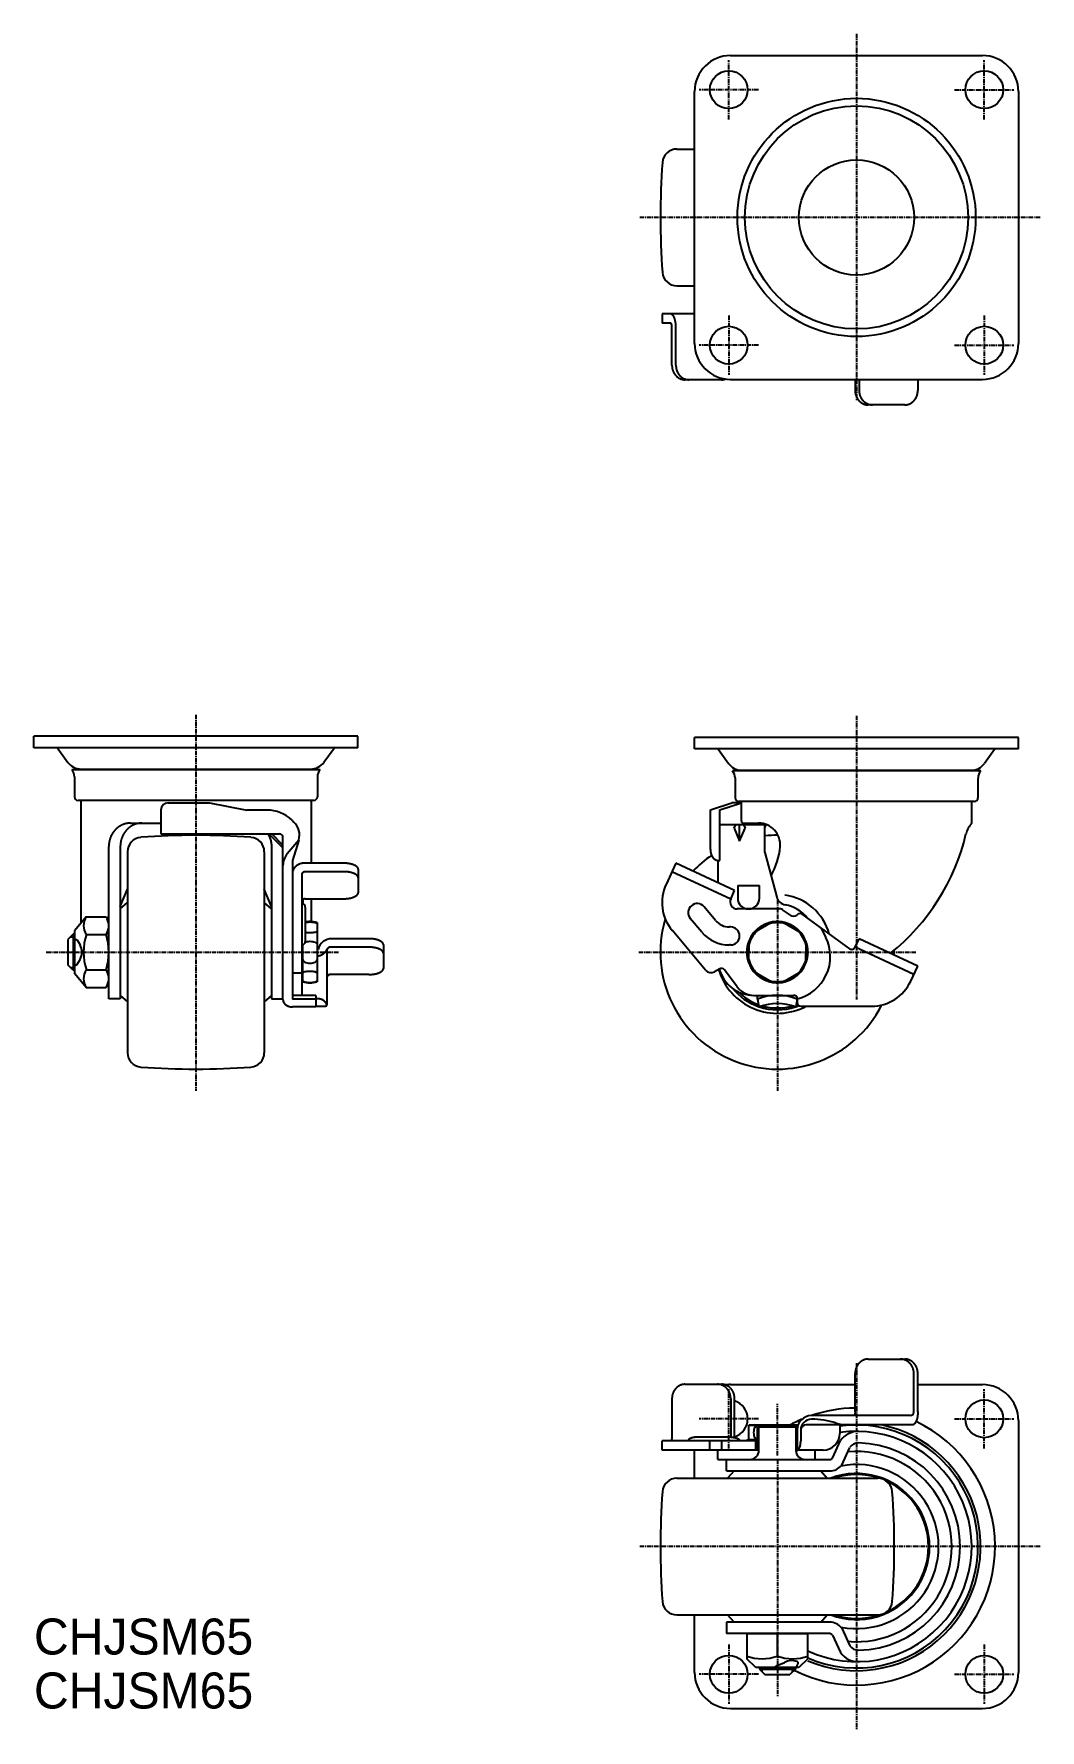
# Model space of a CAD drawing. Extents: x -2887 to -2607, y -818 to -346.
import ezdxf

# ---------------------------------------------------------------- set-up
doc = ezdxf.new("R2010")
doc.units = 0
doc.linetypes.add('CENTER', pattern=[2, 1.25, -0.25, 0.25, -0.25])
doc.layers.get('0').update_dxf_attribs({"linetype": 'CONTINUOUS'})
doc.layers.add('CENTER', color=1, linetype='CENTER')

msp = doc.modelspace()

# ---------------------------------------------------------------- texts
at = {"color": 7, "linetype": 'CONTINUOUS'}
for p in [(-2886.57, -796.54), (-2886.57, -811.54)]:
    msp.add_text('CHJSM65', height=10, dxfattribs=at).set_placement(p)

# ---------------------------------------------------------------- linework, layer by layer
at = {"color": 7, "linetype": 'CONTINUOUS'}
for p, q in [((-2693, -352.18), (-2623, -352.18)), ((-2703, -432.18), (-2703, -362.18)), ((-2613, -362.18), (-2613, -432.18)), ((-2707.92, -378.18), (-2703, -378.18)), ((-2707.92, -416.18), (-2703, -416.18)), ((-2712.05, -423.98), (-2712.05, -426.58)), ((-2703, -423.98), (-2712.05, -423.98)), ((-2709.71, -426.58), (-2712.05, -426.58)), ((-2709.28, -438.28), (-2709.28, -427.58)), ((-2708.18, -438.28), (-2708.18, -427.58)), ((-2695.5, -442.28), (-2705.66, -442.28)), ((-2693, -442.18), (-2623, -442.18)), ((-2658.38, -442.18), (-2658.38, -445.28)), ((-2657.28, -442.18), (-2657.28, -445.28)), ((-2657.28, -442.18), (-2657.28, -445.28)), ((-2640.97, -442.18), (-2640.97, -445.28)), ((-2644.59, -449.28), (-2654.75, -449.28)), ((-2886.57, -544.57), (-2886.57, -541.37)), ((-2796.57, -541.37), (-2886.57, -541.37)), ((-2796.57, -544.57), (-2796.57, -541.37)), ((-2703, -544.87), (-2703, -541.67)), ((-2613, -541.67), (-2703, -541.67)), ((-2613, -544.87), (-2613, -541.67)), ((-2796.57, -544.57), (-2886.57, -544.57)), ((-2879.95, -544.73), (-2877.15, -548.61)), ((-2803.19, -544.73), (-2806, -548.61)), ((-2613, -544.87), (-2703, -544.87)), ((-2696.38, -545.03), (-2693.57, -548.91)), ((-2619.62, -545.03), (-2622.42, -548.91)), ((-2807.07, -550.67), (-2876.07, -550.67)), ((-2873.5, -550.47), (-2809.64, -550.47)), ((-2871.66, -550.47), (-2871.92, -550.67)), ((-2811.49, -550.47), (-2811.23, -550.67)), ((-2623.5, -550.97), (-2692.5, -550.97)), ((-2690.14, -550.77), (-2626.07, -550.77)), ((-2688.08, -550.77), (-2688.34, -550.97)), ((-2629.2, -550.97), (-2629.5, -550.97)), ((-2627.91, -550.77), (-2627.65, -550.97)), ((-2875.32, -552.65), (-2875.32, -558.17)), ((-2807.82, -552.65), (-2807.82, -558.17)), ((-2691.75, -552.95), (-2691.75, -558.47)), ((-2624.25, -552.97), (-2624.25, -558.47)), ((-2808.82, -559.17), (-2874.32, -559.17)), ((-2873.57, -559.5), (-2873.57, -593.43)), ((-2849.27, -559.86), (-2837.77, -559.86)), ((-2837.77, -559.86), (-2827.38, -561.86)), ((-2809.57, -559.5), (-2809.57, -576.63)), ((-2698.6, -561.85), (-2692.6, -559.85)), ((-2696, -561.85), (-2690, -559.85)), ((-2690, -559.85), (-2692.6, -559.85)), ((-2625.25, -559.47), (-2690.75, -559.47)), ((-2690, -564.85), (-2690, -559.5)), ((-2690, -564.85), (-2690, -559.5)), ((-2626, -565.5), (-2626, -559.5)), ((-2859.77, -565.5), (-2851.27, -565.5)), ((-2851.27, -561.85), (-2851.27, -568.46)), ((-2821.85, -561.86), (-2827.38, -561.86)), ((-2814.86, -564.71), (-2814.33, -565.23)), ((-2698.6, -572.85), (-2698.6, -561.85)), ((-2696, -575.85), (-2696, -561.85)), ((-2689.75, -565.5), (-2685.21, -565.5)), ((-2851.27, -568.46), (-2818.37, -568.46)), ((-2817.37, -572.36), (-2821.27, -568.46)), ((-2817.37, -571.6), (-2820.51, -568.46)), ((-2817.37, -614.52), (-2817.37, -569.45)), ((-2812.97, -570.21), (-2816.2, -574.05)), ((-2812.97, -570.21), (-2814.77, -575.85)), ((-2696, -565.85), (-2683.5, -565.85)), ((-2692.01, -566.91), (-2691.56, -565.85)), ((-2692.01, -566.91), (-2690.5, -570.51)), ((-2690.5, -570.51), (-2690.5, -565.85)), ((-2690.5, -570.51), (-2688.98, -566.91)), ((-2689.43, -565.85), (-2688.98, -566.91)), ((-2683.5, -573.66), (-2683.5, -565.85)), ((-2865.77, -614.36), (-2865.77, -572.02)), ((-2862.57, -572.02), (-2862.57, -614.36)), ((-2860.57, -573.44), (-2860.57, -629.29)), ((-2822.57, -573.44), (-2822.57, -629.29)), ((-2820.57, -572.02), (-2820.57, -614.36)), ((-2683.5, -573.66), (-2680.18, -586.03)), ((-2814.77, -575.85), (-2814.77, -614.41)), ((-2800.47, -576.63), (-2811.47, -576.63)), ((-2800.47, -578.99), (-2811.17, -578.99)), ((-2796.47, -578.32), (-2796.47, -584.83)), ((-2708.18, -576.63), (-2710.92, -582.51)), ((-2692.97, -586.6), (-2709.28, -578.99)), ((-2691.87, -584.24), (-2708.18, -576.63)), ((-2696.5, -575.85), (-2696, -575.85)), ((-2696.5, -575.85), (-2696.5, -582.09)), ((-2862.57, -588.67), (-2860.57, -583.88)), ((-2820.57, -588.67), (-2822.57, -583.88)), ((-2812.17, -579.9), (-2812.17, -613.36)), ((-2692.97, -586.6), (-2691.87, -584.24)), ((-2691, -582.86), (-2691, -586.36)), ((-2691, -582.86), (-2685, -582.86)), ((-2685, -586.36), (-2685, -582.86)), ((-2862.57, -589.33), (-2860.57, -587.55)), ((-2820.57, -589.33), (-2822.57, -587.55)), ((-2811.87, -586.78), (-2811.87, -587.91)), ((-2811.17, -586.52), (-2800.47, -586.52)), ((-2811.17, -588.86), (-2811.17, -598.36)), ((-2809.57, -586.52), (-2809.57, -592.87)), ((-2697.16, -592.58), (-2700.36, -588.76)), ((-2872.02, -591.55), (-2875.17, -595.36)), ((-2872.02, -591.55), (-2866.53, -591.55)), ((-2866.53, -591.55), (-2865.77, -592.86)), ((-2865.77, -609.86), (-2865.77, -592.86)), ((-2807.87, -593.16), (-2807.87, -609.56)), ((-2700.99, -595.79), (-2704.19, -591.97)), ((-2679.14, -589.36), (-2691.12, -589.36)), ((-2681.34, -592.97), (-2686.59, -596.01)), ((-2678.65, -592.97), (-2673.4, -596.01)), ((-2676.38, -591.08), (-2678.57, -589.55)), ((-2674.61, -591.05), (-2674.29, -590.81)), ((-2659.89, -600.4), (-2673.1, -590.8)), ((-2875.67, -596.36), (-2877.17, -597.86)), ((-2877.17, -597.86), (-2877.17, -604.86)), ((-2875.17, -596.36), (-2875.67, -596.36)), ((-2875.67, -596.36), (-2875.67, -606.36)), ((-2875.17, -607.36), (-2875.17, -595.36)), ((-2875.17, -597.86), (-2874.67, -597.86)), ((-2874.67, -597.86), (-2873.77, -599.36)), ((-2872.02, -596.46), (-2866.53, -596.46)), ((-2793.47, -597.61), (-2803.77, -597.61)), ((-2699.95, -606.36), (-2709.24, -595.29)), ((-2693, -594.36), (-2693.33, -594.36)), ((-2687.94, -598.33), (-2687.94, -601.36)), ((-2672.06, -598.33), (-2672.06, -601.36)), ((-2667.89, -594.59), (-2666.55, -597.25)), ((-2658.4, -600.01), (-2657.28, -597.61)), ((-2640.97, -605.22), (-2657.28, -597.61)), ((-2811.87, -607.36), (-2811.87, -599.32)), ((-2807.64, -600.59), (-2807.87, -600.59)), ((-2805.17, -600.88), (-2805.17, -615.96)), ((-2793.47, -599.97), (-2804.17, -599.97)), ((-2789.47, -599.3), (-2789.47, -605.89)), ((-2693, -599.36), (-2693.33, -599.36)), ((-2687.94, -604.4), (-2687.94, -601.36)), ((-2672.06, -604.4), (-2672.06, -601.36)), ((-2642.07, -607.58), (-2658.38, -599.97)), ((-2875.67, -606.36), (-2877.17, -604.86)), ((-2875.17, -606.36), (-2875.67, -606.36)), ((-2875.17, -604.86), (-2874.67, -604.86)), ((-2872.02, -611.18), (-2875.17, -607.36)), ((-2874.67, -604.86), (-2873.77, -603.36)), ((-2872.02, -606.27), (-2866.53, -606.27)), ((-2814.77, -607.07), (-2812.17, -607.07)), ((-2811.87, -609.86), (-2811.87, -607.36)), ((-2793.47, -607.58), (-2804.17, -607.58)), ((-2696.01, -605.99), (-2697.42, -606.81)), ((-2691.16, -610.98), (-2694.71, -606.26)), ((-2681.34, -609.76), (-2686.59, -606.72)), ((-2678.65, -609.76), (-2673.4, -606.72)), ((-2642.93, -609.44), (-2640.97, -605.22)), ((-2872.02, -611.18), (-2866.53, -611.18)), ((-2866.53, -611.18), (-2865.77, -609.86)), ((-2812.17, -609.86), (-2811.87, -609.86)), ((-2862.57, -614.36), (-2865.77, -614.36)), ((-2862.57, -613.4), (-2860.57, -615.18)), ((-2820.57, -613.4), (-2822.57, -615.18)), ((-2820.57, -614.36), (-2817.37, -614.36)), ((-2811.27, -613.36), (-2814.77, -613.36)), ((-2808.27, -613.36), (-2814.77, -613.36)), ((-2808.27, -614.41), (-2814.77, -614.41)), ((-2808.27, -616.57), (-2814.77, -616.57)), ((-2808.27, -613.36), (-2808.27, -616.57)), ((-2807.77, -614.31), (-2808.27, -614.31)), ((-2808.27, -616.36), (-2805.57, -616.36)), ((-2686.5, -613.36), (-2675.5, -613.36)), ((-2685.5, -614.41), (-2685.5, -613.36)), ((-2685.5, -614.41), (-2685.13, -616.57)), ((-2674.5, -614.41), (-2674.86, -616.57)), ((-2674.5, -614.03), (-2674.5, -615.29)), ((-2673.5, -616.36), (-2653.81, -616.36)), ((-2654.75, -714.44), (-2644.59, -714.44)), ((-2658.38, -729.14), (-2658.38, -718.44)), ((-2642.07, -729.14), (-2642.07, -718.44)), ((-2642.07, -729.14), (-2642.07, -718.44)), ((-2640.97, -729.14), (-2640.97, -718.44)), ((-2709.28, -725.44), (-2709.28, -736.14)), ((-2705.66, -721.44), (-2695.5, -721.44)), ((-2693, -721.54), (-2658.38, -721.54)), ((-2692.97, -725.44), (-2692.97, -736.14)), ((-2691.87, -736.25), (-2691.87, -725.44)), ((-2640.97, -721.54), (-2623, -721.54)), ((-2643.07, -730.14), (-2670.5, -730.14)), ((-2687.94, -736.84), (-2687.94, -732.84)), ((-2674.28, -732.84), (-2687.94, -732.84)), ((-2687.94, -732.84), (-2674.28, -732.84)), ((-2685.5, -739.74), (-2685.5, -733.24)), ((-2685.5, -733.24), (-2674.5, -733.24)), ((-2685.13, -739.84), (-2685.13, -733.24)), ((-2674.86, -733.24), (-2674.86, -739.84)), ((-2674.5, -733.24), (-2674.5, -739.74)), ((-2673.5, -734.14), (-2673.5, -737.14)), ((-2642.49, -732.74), (-2671.99, -732.74)), ((-2662.68, -733.14), (-2662.68, -735.14)), ((-2613, -731.54), (-2613, -801.54)), ((-2712.05, -739.74), (-2712.05, -737.14)), ((-2685.5, -737.14), (-2712.05, -737.14)), ((-2685.64, -739.74), (-2712.05, -739.74)), ((-2703, -747.54), (-2703, -739.74)), ((-2693, -736.14), (-2702.28, -736.14)), ((-2698.77, -739.74), (-2698.77, -737.14)), ((-2696.5, -742.34), (-2696.5, -739.74)), ((-2685.5, -739.74), (-2696.5, -739.74)), ((-2695.51, -737.14), (-2695.51, -739.74)), ((-2688.5, -736.84), (-2685.5, -736.84)), ((-2688.5, -737.14), (-2688.5, -736.84)), ((-2685.5, -736.84), (-2687.94, -736.84)), ((-2686.1, -737.14), (-2686.1, -739.74)), ((-2669.5, -739.74), (-2674.5, -739.74)), ((-2667.28, -739.74), (-2674.5, -739.74)), ((-2669.5, -742.34), (-2669.5, -739.74)), ((-2664.65, -741.95), (-2662.48, -737.07)), ((-2662.11, -743.89), (-2659.9, -738.97)), ((-2696.5, -742.34), (-2665.45, -742.34)), ((-2694.1, -745.54), (-2694.1, -742.34)), ((-2707.92, -747.54), (-2652.07, -747.54)), ((-2694.1, -745.54), (-2665.45, -745.54)), ((-2692.03, -745.54), (-2693.81, -747.54)), ((-2667.96, -745.54), (-2666.18, -747.54)), ((-2707.92, -785.54), (-2652.07, -785.54)), ((-2703, -801.54), (-2703, -785.54)), ((-2692.03, -787.54), (-2693.81, -785.54)), ((-2667.96, -787.54), (-2666.18, -785.54)), ((-2694.1, -787.54), (-2694.1, -790.74)), ((-2665.45, -787.54), (-2694.1, -787.54)), ((-2665.45, -790.74), (-2694.1, -790.74)), ((-2688.5, -790.74), (-2688.5, -797.74)), ((-2688.5, -790.74), (-2671.5, -790.74)), ((-2680, -796.98), (-2680, -790.74)), ((-2671.5, -797.74), (-2671.5, -790.74)), ((-2664.65, -791.13), (-2662.48, -796.01)), ((-2662.11, -789.19), (-2659.9, -794.11)), ((-2686, -800.14), (-2688.5, -797.74)), ((-2674, -800.14), (-2686, -800.14)), ((-2685, -800.14), (-2685, -800.64)), ((-2685, -800.64), (-2683.5, -802.14)), ((-2685, -800.64), (-2675, -800.64)), ((-2680.91, -800.14), (-2680.09, -799.64)), ((-2680.09, -799.64), (-2677.98, -798.74)), ((-2675, -800.64), (-2676.5, -802.14)), ((-2675, -800.14), (-2675, -800.64)), ((-2674.84, -800.14), (-2674.51, -799.64)), ((-2674.51, -799.64), (-2674.28, -799.21)), ((-2671.5, -797.74), (-2674, -800.14)), ((-2683.5, -802.14), (-2676.5, -802.14)), ((-2693, -811.54), (-2623, -811.54))]:
    msp.add_line(p, q, dxfattribs=at)
at = {"color": 3, "linetype": 'CONTINUOUS'}
for p, q in [((-2876.42, -597.11), (-2875.17, -597.11)), ((-2876.42, -605.61), (-2875.17, -605.61)), ((-2684.25, -801.39), (-2684.25, -800.14)), ((-2675.75, -801.39), (-2675.75, -800.14))]:
    msp.add_line(p, q, dxfattribs=at)
at = {"color": 7, "linetype": 'CONTINUOUS'}
for points in [[(-2811.17, -593.09, -0.028148), (-2810.7, -593.01, -0.025435), (-2809.87, -592.97, -0.025435), (-2809.05, -593.01, -0.034987), (-2808.46, -593.12, -0.0739), (-2807.95, -593.32, -0.264449), (-2807.87, -593.46)], [(-2811.2, -598.58, -0.054071), (-2810.68, -598.41, -0.050387), (-2809.87, -598.33, -0.050387), (-2809.06, -598.41, -0.064221), (-2808.46, -598.62, -0.103862), (-2808, -598.98, -0.176531), (-2807.87, -599.32)], [(-2807.87, -595.51, -0.264449), (-2807.95, -595.65, -0.0739), (-2808.46, -595.86, -0.034987), (-2809.05, -595.96, -0.025435), (-2809.87, -596.01, -0.025435), (-2810.7, -595.96, -0.028148), (-2811.17, -595.89, -0.028148)], [(-2811.87, -603.41, 0.176531), (-2811.75, -603.75, 0.103862), (-2811.29, -604.11, 0.064221), (-2810.68, -604.32, 0.050387), (-2809.87, -604.4, 0.050387), (-2809.06, -604.32, 0.064221), (-2808.46, -604.11, 0.103862), (-2808, -603.75, 0.176531), (-2807.87, -603.41, 0.176531)], [(-2807.87, -607.22, 0.264449), (-2807.95, -607.08, 0.0739), (-2808.46, -606.87, 0.034987), (-2809.05, -606.77, 0.025435), (-2809.87, -606.72, 0.025435), (-2810.7, -606.77, 0.034987), (-2811.29, -606.87, 0.0739), (-2811.79, -607.08, 0.264449), (-2811.87, -607.22, 0.264449)], [(-2811.87, -609.27, 0.264449), (-2811.79, -609.41, 0.0739), (-2811.29, -609.61, 0.034987), (-2810.7, -609.72, 0.025435), (-2809.87, -609.76, 0.025435), (-2809.05, -609.72, 0.034987), (-2808.46, -609.61, 0.0739), (-2807.95, -609.41, 0.264449), (-2807.87, -609.27, 0.264449)], [(-2685.59, -732.84, 0.176531), (-2685.92, -732.96, 0.103862), (-2686.29, -733.43, 0.064221), (-2686.5, -734.03, 0.050387), (-2686.58, -734.84, 0.050387), (-2686.5, -735.65, 0.064221), (-2686.29, -736.25, 0.103862), (-2685.92, -736.72, 0.176531), (-2685.59, -736.84, 0.176531)], [(-2682.34, -732.84, -0.176531), (-2682.01, -732.96, -0.065996), (-2681.75, -733.24, -0.065996)], [(-2677.65, -732.84, 0.176531), (-2677.98, -732.96, 0.065996), (-2678.24, -733.24, 0.065996)], [(-2674.4, -732.84, -0.056601), (-2674.28, -732.85, -0.056601)]]:
    msp.add_lwpolyline(points, format="xyb", dxfattribs=at)
for points in [[(-2708.18, -427.58, 0), (-2708.18, -427.54, 0), (-2708.19, -427.49, 0), (-2708.19, -427.45, 0), (-2708.19, -427.4, 0), (-2708.19, -427.36, 0), (-2708.19, -427.32, 0), (-2708.19, -427.27, 0), (-2708.19, -427.23, 0), (-2708.19, -427.18, 0), (-2708.2, -427.14, 0), (-2708.2, -427.1, 0), (-2708.2, -427.05, 0), (-2708.2, -427.01, 0), (-2708.21, -426.97, 0), (-2708.21, -426.92, 0), (-2708.21, -426.88, 0), (-2708.22, -426.84, 0), (-2708.22, -426.79, 0), (-2708.23, -426.75, 0), (-2708.23, -426.71, 0), (-2708.24, -426.66, 0), (-2708.24, -426.62, 0), (-2708.25, -426.58, 0), (-2708.25, -426.54, 0), (-2708.26, -426.49, 0), (-2708.26, -426.45, 0), (-2708.27, -426.41, 0), (-2708.27, -426.37, 0), (-2708.28, -426.33, 0), (-2708.29, -426.29, 0), (-2708.29, -426.25, 0), (-2708.3, -426.2, 0), (-2708.31, -426.16, 0), (-2708.32, -426.12, 0), (-2708.32, -426.08, 0), (-2708.33, -426.04, 0), (-2708.34, -426, 0), (-2708.35, -425.96, 0), (-2708.36, -425.92, 0), (-2708.36, -425.88, 0), (-2708.37, -425.85, 0), (-2708.38, -425.81, 0), (-2708.39, -425.77, 0), (-2708.4, -425.73, 0), (-2708.41, -425.69, 0), (-2708.42, -425.66, 0), (-2708.43, -425.62, 0), (-2708.44, -425.58, 0), (-2708.45, -425.55, 0), (-2708.46, -425.51, 0), (-2708.47, -425.47, 0), (-2708.48, -425.44, 0), (-2708.5, -425.4, 0), (-2708.51, -425.37, 0), (-2708.52, -425.33, 0), (-2708.53, -425.3, 0), (-2708.54, -425.26, 0), (-2708.55, -425.23, 0), (-2708.57, -425.2, 0), (-2708.58, -425.16, 0), (-2708.59, -425.13, 0), (-2708.6, -425.1, 0), (-2708.62, -425.07, 0), (-2708.63, -425.04, 0), (-2708.64, -425, 0), (-2708.66, -424.97, 0), (-2708.67, -424.94, 0), (-2708.68, -424.91, 0), (-2708.7, -424.88, 0), (-2708.71, -424.86, 0), (-2708.73, -424.83, 0), (-2708.74, -424.8, 0), (-2708.76, -424.77, 0), (-2708.77, -424.74, 0), (-2708.79, -424.72, 0), (-2708.8, -424.69, 0), (-2708.82, -424.66, 0), (-2708.83, -424.64, 0), (-2708.85, -424.61, 0), (-2708.86, -424.59, 0), (-2708.88, -424.56, 0), (-2708.89, -424.54, 0), (-2708.91, -424.52, 0), (-2708.92, -424.49, 0), (-2708.94, -424.47, 0), (-2708.96, -424.45, 0), (-2708.97, -424.43, 0), (-2708.99, -424.41, 0), (-2709.01, -424.39, 0), (-2709.02, -424.37, 0), (-2709.04, -424.35, 0), (-2709.06, -424.33, 0), (-2709.07, -424.31, 0), (-2709.09, -424.29, 0), (-2709.11, -424.27, 0), (-2709.12, -424.26, 0), (-2709.14, -424.24, 0), (-2709.16, -424.22, 0), (-2709.18, -424.21, 0), (-2709.19, -424.19, 0), (-2709.21, -424.18, 0), (-2709.23, -424.16, 0), (-2709.25, -424.15, 0), (-2709.26, -424.14, 0), (-2709.28, -424.12, 0), (-2709.3, -424.11, 0), (-2709.32, -424.1, 0), (-2709.34, -424.09, 0), (-2709.35, -424.08, 0), (-2709.37, -424.07, 0), (-2709.39, -424.06, 0), (-2709.41, -424.05, 0), (-2709.43, -424.04, 0), (-2709.45, -424.04, 0), (-2709.46, -424.03, 0), (-2709.48, -424.02, 0), (-2709.5, -424.01, 0), (-2709.52, -424.01, 0), (-2709.54, -424, 0), (-2709.56, -424, 0), (-2709.58, -424, 0), (-2709.59, -423.99, 0), (-2709.61, -423.99, 0), (-2709.63, -423.99, 0), (-2709.65, -423.98, 0), (-2709.67, -423.98, 0), (-2709.69, -423.98, 0), (-2709.71, -423.98, 0)], [(-2709.28, -427.58, 0), (-2709.28, -427.57, 0), (-2709.28, -427.56, 0), (-2709.28, -427.55, 0), (-2709.28, -427.53, 0), (-2709.28, -427.52, 0), (-2709.28, -427.51, 0), (-2709.29, -427.5, 0), (-2709.29, -427.48, 0), (-2709.29, -427.47, 0), (-2709.29, -427.46, 0), (-2709.29, -427.45, 0), (-2709.29, -427.44, 0), (-2709.29, -427.42, 0), (-2709.29, -427.41, 0), (-2709.29, -427.4, 0), (-2709.29, -427.39, 0), (-2709.29, -427.37, 0), (-2709.29, -427.36, 0), (-2709.3, -427.35, 0), (-2709.3, -427.34, 0), (-2709.3, -427.33, 0), (-2709.3, -427.31, 0), (-2709.3, -427.3, 0), (-2709.3, -427.29, 0), (-2709.3, -427.28, 0), (-2709.3, -427.27, 0), (-2709.31, -427.26, 0), (-2709.31, -427.25, 0), (-2709.31, -427.23, 0), (-2709.31, -427.22, 0), (-2709.31, -427.21, 0), (-2709.32, -427.2, 0), (-2709.32, -427.19, 0), (-2709.32, -427.18, 0), (-2709.32, -427.17, 0), (-2709.32, -427.15, 0), (-2709.33, -427.14, 0), (-2709.33, -427.13, 0), (-2709.33, -427.12, 0), (-2709.33, -427.11, 0), (-2709.34, -427.1, 0), (-2709.34, -427.09, 0), (-2709.34, -427.08, 0), (-2709.34, -427.07, 0), (-2709.35, -427.06, 0), (-2709.35, -427.05, 0), (-2709.35, -427.04, 0), (-2709.35, -427.03, 0), (-2709.36, -427.02, 0), (-2709.36, -427.01, 0), (-2709.36, -427, 0), (-2709.37, -426.99, 0), (-2709.37, -426.98, 0), (-2709.37, -426.97, 0), (-2709.38, -426.96, 0), (-2709.38, -426.95, 0), (-2709.38, -426.94, 0), (-2709.39, -426.93, 0), (-2709.39, -426.92, 0), (-2709.39, -426.91, 0), (-2709.4, -426.9, 0), (-2709.4, -426.89, 0), (-2709.4, -426.88, 0), (-2709.41, -426.87, 0), (-2709.41, -426.87, 0), (-2709.41, -426.86, 0), (-2709.42, -426.85, 0), (-2709.42, -426.84, 0), (-2709.43, -426.83, 0), (-2709.43, -426.82, 0), (-2709.43, -426.82, 0), (-2709.44, -426.81, 0), (-2709.44, -426.8, 0), (-2709.45, -426.79, 0), (-2709.45, -426.79, 0), (-2709.45, -426.78, 0), (-2709.46, -426.77, 0), (-2709.46, -426.76, 0), (-2709.47, -426.76, 0), (-2709.47, -426.75, 0), (-2709.48, -426.74, 0), (-2709.48, -426.74, 0), (-2709.48, -426.73, 0), (-2709.49, -426.72, 0), (-2709.49, -426.72, 0), (-2709.5, -426.71, 0), (-2709.5, -426.71, 0), (-2709.51, -426.7, 0), (-2709.51, -426.69, 0), (-2709.52, -426.69, 0), (-2709.52, -426.68, 0), (-2709.53, -426.68, 0), (-2709.53, -426.67, 0), (-2709.54, -426.67, 0), (-2709.54, -426.66, 0), (-2709.54, -426.66, 0), (-2709.55, -426.65, 0), (-2709.55, -426.65, 0), (-2709.56, -426.64, 0), (-2709.56, -426.64, 0), (-2709.57, -426.64, 0), (-2709.57, -426.63, 0), (-2709.58, -426.63, 0), (-2709.58, -426.62, 0), (-2709.59, -426.62, 0), (-2709.59, -426.62, 0), (-2709.6, -426.62, 0), (-2709.6, -426.61, 0), (-2709.61, -426.61, 0), (-2709.61, -426.61, 0), (-2709.62, -426.6, 0), (-2709.62, -426.6, 0), (-2709.63, -426.6, 0), (-2709.63, -426.6, 0), (-2709.64, -426.59, 0), (-2709.64, -426.59, 0), (-2709.65, -426.59, 0), (-2709.65, -426.59, 0), (-2709.66, -426.59, 0), (-2709.66, -426.59, 0), (-2709.67, -426.58, 0), (-2709.68, -426.58, 0), (-2709.68, -426.58, 0), (-2709.69, -426.58, 0), (-2709.69, -426.58, 0), (-2709.7, -426.58, 0), (-2709.7, -426.58, 0), (-2709.71, -426.58, 0)], [(-2709.28, -438.28, 0), (-2709.28, -438.33, 0), (-2709.28, -438.38, 0), (-2709.28, -438.43, 0), (-2709.28, -438.48, 0), (-2709.28, -438.53, 0), (-2709.27, -438.58, 0), (-2709.27, -438.62, 0), (-2709.27, -438.67, 0), (-2709.26, -438.72, 0), (-2709.26, -438.77, 0), (-2709.25, -438.82, 0), (-2709.24, -438.87, 0), (-2709.24, -438.92, 0), (-2709.23, -438.97, 0), (-2709.22, -439.01, 0), (-2709.21, -439.06, 0), (-2709.21, -439.11, 0), (-2709.2, -439.16, 0), (-2709.19, -439.21, 0), (-2709.18, -439.25, 0), (-2709.16, -439.3, 0), (-2709.15, -439.35, 0), (-2709.14, -439.4, 0), (-2709.13, -439.44, 0), (-2709.11, -439.49, 0), (-2709.1, -439.54, 0), (-2709.09, -439.58, 0), (-2709.07, -439.63, 0), (-2709.06, -439.67, 0), (-2709.04, -439.72, 0), (-2709.02, -439.77, 0), (-2709.01, -439.81, 0), (-2708.99, -439.86, 0), (-2708.97, -439.9, 0), (-2708.95, -439.95, 0), (-2708.94, -439.99, 0), (-2708.92, -440.04, 0), (-2708.9, -440.08, 0), (-2708.88, -440.12, 0), (-2708.86, -440.17, 0), (-2708.83, -440.21, 0), (-2708.81, -440.25, 0), (-2708.79, -440.3, 0), (-2708.77, -440.34, 0), (-2708.74, -440.38, 0), (-2708.72, -440.42, 0), (-2708.7, -440.46, 0), (-2708.67, -440.5, 0), (-2708.65, -440.55, 0), (-2708.62, -440.58, 0), (-2708.6, -440.62, 0), (-2708.57, -440.66, 0), (-2708.54, -440.7, 0), (-2708.52, -440.74, 0), (-2708.49, -440.78, 0), (-2708.46, -440.82, 0), (-2708.43, -440.86, 0), (-2708.4, -440.89, 0), (-2708.37, -440.93, 0), (-2708.34, -440.97, 0), (-2708.31, -441, 0), (-2708.28, -441.04, 0), (-2708.25, -441.07, 0), (-2708.22, -441.11, 0), (-2708.19, -441.14, 0), (-2708.16, -441.18, 0), (-2708.13, -441.21, 0), (-2708.09, -441.25, 0), (-2708.06, -441.28, 0), (-2708.03, -441.31, 0), (-2707.99, -441.34, 0), (-2707.96, -441.37, 0), (-2707.92, -441.4, 0), (-2707.89, -441.43, 0), (-2707.85, -441.46, 0), (-2707.82, -441.5, 0), (-2707.78, -441.52, 0), (-2707.75, -441.55, 0), (-2707.71, -441.58, 0), (-2707.67, -441.61, 0), (-2707.64, -441.63, 0), (-2707.6, -441.66, 0), (-2707.56, -441.69, 0), (-2707.52, -441.71, 0), (-2707.48, -441.74, 0), (-2707.45, -441.76, 0), (-2707.41, -441.79, 0), (-2707.37, -441.81, 0), (-2707.33, -441.83, 0), (-2707.29, -441.86, 0), (-2707.25, -441.88, 0), (-2707.21, -441.9, 0), (-2707.17, -441.92, 0), (-2707.13, -441.94, 0), (-2707.09, -441.96, 0), (-2707.05, -441.98, 0), (-2707, -442, 0), (-2706.96, -442.01, 0), (-2706.92, -442.03, 0), (-2706.88, -442.05, 0), (-2706.84, -442.06, 0), (-2706.8, -442.08, 0), (-2706.75, -442.1, 0), (-2706.71, -442.11, 0), (-2706.67, -442.12, 0), (-2706.63, -442.14, 0), (-2706.58, -442.15, 0), (-2706.54, -442.16, 0), (-2706.5, -442.17, 0), (-2706.45, -442.19, 0), (-2706.41, -442.19, 0), (-2706.37, -442.2, 0), (-2706.32, -442.21, 0), (-2706.28, -442.22, 0), (-2706.23, -442.23, 0), (-2706.19, -442.24, 0), (-2706.15, -442.25, 0), (-2706.1, -442.25, 0), (-2706.06, -442.26, 0), (-2706.01, -442.26, 0), (-2705.97, -442.27, 0), (-2705.93, -442.27, 0), (-2705.88, -442.27, 0), (-2705.84, -442.28, 0), (-2705.79, -442.28, 0), (-2705.75, -442.28, 0), (-2705.7, -442.28, 0), (-2705.66, -442.28, 0)], [(-2708.18, -438.28, 0), (-2708.18, -438.33, 0), (-2708.18, -438.38, 0), (-2708.18, -438.43, 0), (-2708.18, -438.48, 0), (-2708.18, -438.53, 0), (-2708.18, -438.58, 0), (-2708.17, -438.62, 0), (-2708.17, -438.67, 0), (-2708.16, -438.72, 0), (-2708.16, -438.77, 0), (-2708.15, -438.82, 0), (-2708.15, -438.87, 0), (-2708.14, -438.92, 0), (-2708.13, -438.97, 0), (-2708.12, -439.01, 0), (-2708.12, -439.06, 0), (-2708.11, -439.11, 0), (-2708.1, -439.16, 0), (-2708.09, -439.21, 0), (-2708.08, -439.25, 0), (-2708.07, -439.3, 0), (-2708.05, -439.35, 0), (-2708.04, -439.4, 0), (-2708.03, -439.44, 0), (-2708.02, -439.49, 0), (-2708, -439.54, 0), (-2707.99, -439.58, 0), (-2707.97, -439.63, 0), (-2707.96, -439.67, 0), (-2707.94, -439.72, 0), (-2707.93, -439.77, 0), (-2707.91, -439.81, 0), (-2707.89, -439.86, 0), (-2707.87, -439.9, 0), (-2707.86, -439.95, 0), (-2707.84, -439.99, 0), (-2707.82, -440.04, 0), (-2707.8, -440.08, 0), (-2707.78, -440.12, 0), (-2707.76, -440.17, 0), (-2707.74, -440.21, 0), (-2707.71, -440.25, 0), (-2707.69, -440.3, 0), (-2707.67, -440.34, 0), (-2707.65, -440.38, 0), (-2707.62, -440.42, 0), (-2707.6, -440.46, 0), (-2707.57, -440.5, 0), (-2707.55, -440.55, 0), (-2707.52, -440.58, 0), (-2707.5, -440.62, 0), (-2707.47, -440.66, 0), (-2707.44, -440.7, 0), (-2707.42, -440.74, 0), (-2707.39, -440.78, 0), (-2707.36, -440.82, 0), (-2707.33, -440.86, 0), (-2707.3, -440.89, 0), (-2707.28, -440.93, 0), (-2707.25, -440.97, 0), (-2707.22, -441, 0), (-2707.19, -441.04, 0), (-2707.15, -441.07, 0), (-2707.12, -441.11, 0), (-2707.09, -441.14, 0), (-2707.06, -441.18, 0), (-2707.03, -441.21, 0), (-2706.99, -441.25, 0), (-2706.96, -441.28, 0), (-2706.93, -441.31, 0), (-2706.89, -441.34, 0), (-2706.86, -441.37, 0), (-2706.82, -441.4, 0), (-2706.79, -441.43, 0), (-2706.75, -441.46, 0), (-2706.72, -441.5, 0), (-2706.68, -441.52, 0), (-2706.65, -441.55, 0), (-2706.61, -441.58, 0), (-2706.57, -441.61, 0), (-2706.54, -441.63, 0), (-2706.5, -441.66, 0), (-2706.46, -441.69, 0), (-2706.42, -441.71, 0), (-2706.39, -441.74, 0), (-2706.35, -441.76, 0), (-2706.31, -441.79, 0), (-2706.27, -441.81, 0), (-2706.23, -441.83, 0), (-2706.19, -441.86, 0), (-2706.15, -441.88, 0), (-2706.11, -441.9, 0), (-2706.07, -441.92, 0), (-2706.03, -441.94, 0), (-2705.99, -441.96, 0), (-2705.95, -441.98, 0), (-2705.91, -442, 0), (-2705.86, -442.01, 0), (-2705.82, -442.03, 0), (-2705.78, -442.05, 0), (-2705.74, -442.06, 0), (-2705.7, -442.08, 0), (-2705.65, -442.1, 0), (-2705.61, -442.11, 0), (-2705.57, -442.12, 0), (-2705.53, -442.14, 0), (-2705.48, -442.15, 0), (-2705.44, -442.16, 0), (-2705.4, -442.17, 0), (-2705.35, -442.19, 0), (-2705.31, -442.19, 0), (-2705.27, -442.2, 0), (-2705.22, -442.21, 0), (-2705.18, -442.22, 0), (-2705.14, -442.23, 0), (-2705.09, -442.24, 0), (-2705.05, -442.25, 0), (-2705, -442.25, 0), (-2704.96, -442.26, 0), (-2704.91, -442.26, 0), (-2704.87, -442.27, 0), (-2704.83, -442.27, 0), (-2704.78, -442.27, 0), (-2704.74, -442.28, 0), (-2704.69, -442.28, 0), (-2704.65, -442.28, 0), (-2704.6, -442.28, 0), (-2704.56, -442.28, 0)], [(-2695.5, -442.28, 0), (-2695.49, -442.28, 0), (-2695.48, -442.28, 0), (-2695.47, -442.28, 0), (-2695.46, -442.28, 0), (-2695.45, -442.28, 0), (-2695.44, -442.28, 0), (-2695.43, -442.28, 0), (-2695.43, -442.28, 0), (-2695.42, -442.28, 0), (-2695.41, -442.28, 0), (-2695.4, -442.28, 0), (-2695.39, -442.28, 0), (-2695.38, -442.28, 0), (-2695.37, -442.28, 0), (-2695.36, -442.28, 0), (-2695.35, -442.28, 0), (-2695.35, -442.28, 0), (-2695.34, -442.28, 0), (-2695.33, -442.28, 0), (-2695.32, -442.28, 0), (-2695.31, -442.28, 0), (-2695.3, -442.28, 0), (-2695.29, -442.27, 0), (-2695.28, -442.27, 0), (-2695.27, -442.27, 0), (-2695.27, -442.27, 0), (-2695.26, -442.27, 0), (-2695.25, -442.27, 0), (-2695.24, -442.27, 0), (-2695.23, -442.27, 0), (-2695.22, -442.27, 0), (-2695.21, -442.27, 0), (-2695.2, -442.27, 0), (-2695.19, -442.27, 0), (-2695.19, -442.27, 0), (-2695.18, -442.27, 0), (-2695.17, -442.26, 0), (-2695.16, -442.26, 0), (-2695.15, -442.26, 0), (-2695.14, -442.26, 0), (-2695.13, -442.26, 0), (-2695.12, -442.26, 0), (-2695.11, -442.26, 0), (-2695.11, -442.26, 0), (-2695.1, -442.26, 0), (-2695.09, -442.26, 0), (-2695.08, -442.25, 0), (-2695.07, -442.25, 0), (-2695.06, -442.25, 0), (-2695.05, -442.25, 0), (-2695.04, -442.25, 0), (-2695.04, -442.25, 0), (-2695.03, -442.25, 0), (-2695.02, -442.25, 0), (-2695.01, -442.25, 0), (-2695, -442.24, 0), (-2694.99, -442.24, 0), (-2694.98, -442.24, 0), (-2694.97, -442.24, 0), (-2694.96, -442.24, 0), (-2694.96, -442.24, 0), (-2694.95, -442.24, 0), (-2694.94, -442.23, 0), (-2694.93, -442.23, 0), (-2694.92, -442.23, 0), (-2694.91, -442.23, 0), (-2694.9, -442.23, 0), (-2694.89, -442.23, 0), (-2694.89, -442.23, 0), (-2694.88, -442.22, 0), (-2694.87, -442.22, 0), (-2694.86, -442.22, 0), (-2694.85, -442.22, 0), (-2694.84, -442.22, 0), (-2694.83, -442.21, 0), (-2694.82, -442.21, 0), (-2694.82, -442.21, 0), (-2694.81, -442.21, 0), (-2694.8, -442.21, 0), (-2694.79, -442.2, 0), (-2694.78, -442.2, 0), (-2694.77, -442.2, 0), (-2694.76, -442.2, 0), (-2694.75, -442.2, 0), (-2694.75, -442.19, 0), (-2694.74, -442.19, 0), (-2694.73, -442.19, 0), (-2694.72, -442.19, 0), (-2694.71, -442.19, 0), (-2694.7, -442.19, 0), (-2694.69, -442.18, 0), (-2694.68, -442.18, 0), (-2694.68, -442.18, 0), (-2694.67, -442.18, 0), (-2694.66, -442.17, 0), (-2694.65, -442.17, 0), (-2694.64, -442.17, 0), (-2694.63, -442.17, 0), (-2694.62, -442.16, 0), (-2694.62, -442.16, 0), (-2694.61, -442.16, 0), (-2694.6, -442.16, 0), (-2694.59, -442.15, 0), (-2694.58, -442.15, 0), (-2694.57, -442.15, 0), (-2694.56, -442.15, 0), (-2694.56, -442.14, 0), (-2694.55, -442.14, 0), (-2694.54, -442.14, 0), (-2694.53, -442.14, 0), (-2694.52, -442.13, 0), (-2694.51, -442.13, 0), (-2694.5, -442.13, 0), (-2694.5, -442.13, 0), (-2694.49, -442.12, 0), (-2694.48, -442.12, 0), (-2694.47, -442.12, 0), (-2694.46, -442.11, 0), (-2694.45, -442.11, 0), (-2694.44, -442.11, 0), (-2694.44, -442.11, 0), (-2694.43, -442.1, 0), (-2694.42, -442.1, 0), (-2694.41, -442.1, 0), (-2694.4, -442.1, 0), (-2694.39, -442.09, 0), (-2694.38, -442.09, 0), (-2694.38, -442.09, 0)], [(-2658.38, -445.28, 0), (-2658.38, -445.33, 0), (-2658.38, -445.38, 0), (-2658.38, -445.43, 0), (-2658.38, -445.48, 0), (-2658.37, -445.53, 0), (-2658.37, -445.58, 0), (-2658.37, -445.62, 0), (-2658.36, -445.67, 0), (-2658.36, -445.72, 0), (-2658.35, -445.77, 0), (-2658.35, -445.82, 0), (-2658.34, -445.87, 0), (-2658.33, -445.92, 0), (-2658.33, -445.97, 0), (-2658.32, -446.01, 0), (-2658.31, -446.06, 0), (-2658.3, -446.11, 0), (-2658.29, -446.16, 0), (-2658.28, -446.21, 0), (-2658.27, -446.25, 0), (-2658.26, -446.3, 0), (-2658.25, -446.35, 0), (-2658.24, -446.4, 0), (-2658.22, -446.44, 0), (-2658.21, -446.49, 0), (-2658.2, -446.54, 0), (-2658.18, -446.58, 0), (-2658.17, -446.63, 0), (-2658.15, -446.68, 0), (-2658.14, -446.72, 0), (-2658.12, -446.77, 0), (-2658.1, -446.81, 0), (-2658.09, -446.86, 0), (-2658.07, -446.9, 0), (-2658.05, -446.95, 0), (-2658.03, -446.99, 0), (-2658.01, -447.04, 0), (-2657.99, -447.08, 0), (-2657.97, -447.12, 0), (-2657.95, -447.17, 0), (-2657.93, -447.21, 0), (-2657.91, -447.25, 0), (-2657.89, -447.3, 0), (-2657.86, -447.34, 0), (-2657.84, -447.38, 0), (-2657.82, -447.42, 0), (-2657.79, -447.46, 0), (-2657.77, -447.5, 0), (-2657.74, -447.55, 0), (-2657.72, -447.58, 0), (-2657.69, -447.62, 0), (-2657.67, -447.67, 0), (-2657.64, -447.7, 0), (-2657.61, -447.74, 0), (-2657.59, -447.78, 0), (-2657.56, -447.82, 0), (-2657.53, -447.86, 0), (-2657.5, -447.89, 0), (-2657.47, -447.93, 0), (-2657.44, -447.97, 0), (-2657.41, -448, 0), (-2657.38, -448.04, 0), (-2657.35, -448.07, 0), (-2657.32, -448.11, 0), (-2657.29, -448.14, 0), (-2657.25, -448.18, 0), (-2657.22, -448.21, 0), (-2657.19, -448.25, 0), (-2657.16, -448.28, 0), (-2657.12, -448.31, 0), (-2657.09, -448.34, 0), (-2657.05, -448.37, 0), (-2657.02, -448.4, 0), (-2656.99, -448.44, 0), (-2656.95, -448.46, 0), (-2656.91, -448.5, 0), (-2656.88, -448.52, 0), (-2656.84, -448.55, 0), (-2656.81, -448.58, 0), (-2656.77, -448.61, 0), (-2656.73, -448.63, 0), (-2656.69, -448.66, 0), (-2656.66, -448.69, 0), (-2656.62, -448.71, 0), (-2656.58, -448.74, 0), (-2656.54, -448.76, 0), (-2656.5, -448.79, 0), (-2656.46, -448.81, 0), (-2656.42, -448.83, 0), (-2656.38, -448.86, 0), (-2656.35, -448.88, 0), (-2656.3, -448.9, 0), (-2656.26, -448.92, 0), (-2656.22, -448.94, 0), (-2656.18, -448.96, 0), (-2656.14, -448.98, 0), (-2656.1, -449, 0), (-2656.06, -449.01, 0), (-2656.02, -449.03, 0), (-2655.98, -449.05, 0), (-2655.93, -449.06, 0), (-2655.89, -449.08, 0), (-2655.85, -449.1, 0), (-2655.81, -449.11, 0), (-2655.76, -449.12, 0), (-2655.72, -449.14, 0), (-2655.68, -449.15, 0), (-2655.64, -449.16, 0), (-2655.59, -449.17, 0), (-2655.55, -449.19, 0), (-2655.51, -449.19, 0), (-2655.46, -449.2, 0), (-2655.42, -449.21, 0), (-2655.37, -449.22, 0), (-2655.33, -449.23, 0), (-2655.29, -449.24, 0), (-2655.24, -449.24, 0), (-2655.2, -449.25, 0), (-2655.15, -449.26, 0), (-2655.11, -449.26, 0), (-2655.07, -449.27, 0), (-2655.02, -449.27, 0), (-2654.98, -449.27, 0), (-2654.93, -449.28, 0), (-2654.89, -449.28, 0), (-2654.84, -449.28, 0), (-2654.8, -449.28, 0), (-2654.75, -449.28, 0)], [(-2657.28, -445.28, 0), (-2657.28, -445.33, 0), (-2657.28, -445.38, 0), (-2657.28, -445.43, 0), (-2657.28, -445.48, 0), (-2657.27, -445.53, 0), (-2657.27, -445.58, 0), (-2657.27, -445.62, 0), (-2657.26, -445.67, 0), (-2657.26, -445.72, 0), (-2657.25, -445.77, 0), (-2657.25, -445.82, 0), (-2657.24, -445.87, 0), (-2657.23, -445.92, 0), (-2657.23, -445.97, 0), (-2657.22, -446.01, 0), (-2657.21, -446.06, 0), (-2657.2, -446.11, 0), (-2657.19, -446.16, 0), (-2657.18, -446.21, 0), (-2657.17, -446.25, 0), (-2657.16, -446.3, 0), (-2657.15, -446.35, 0), (-2657.13, -446.4, 0), (-2657.12, -446.44, 0), (-2657.11, -446.49, 0), (-2657.09, -446.54, 0), (-2657.08, -446.58, 0), (-2657.06, -446.63, 0), (-2657.05, -446.68, 0), (-2657.03, -446.72, 0), (-2657.01, -446.77, 0), (-2656.99, -446.81, 0), (-2656.98, -446.86, 0), (-2656.96, -446.9, 0), (-2656.94, -446.95, 0), (-2656.92, -446.99, 0), (-2656.9, -447.04, 0), (-2656.88, -447.08, 0), (-2656.86, -447.12, 0), (-2656.84, -447.17, 0), (-2656.81, -447.21, 0), (-2656.79, -447.25, 0), (-2656.77, -447.3, 0), (-2656.75, -447.34, 0), (-2656.72, -447.38, 0), (-2656.7, -447.42, 0), (-2656.67, -447.46, 0), (-2656.65, -447.5, 0), (-2656.62, -447.55, 0), (-2656.59, -447.58, 0), (-2656.57, -447.62, 0), (-2656.54, -447.67, 0), (-2656.51, -447.7, 0), (-2656.48, -447.74, 0), (-2656.46, -447.78, 0), (-2656.43, -447.82, 0), (-2656.4, -447.86, 0), (-2656.37, -447.89, 0), (-2656.34, -447.93, 0), (-2656.31, -447.97, 0), (-2656.28, -448, 0), (-2656.24, -448.04, 0), (-2656.21, -448.07, 0), (-2656.18, -448.11, 0), (-2656.15, -448.14, 0), (-2656.11, -448.18, 0), (-2656.08, -448.21, 0), (-2656.05, -448.25, 0), (-2656.01, -448.28, 0), (-2655.98, -448.31, 0), (-2655.94, -448.34, 0), (-2655.91, -448.37, 0), (-2655.87, -448.4, 0), (-2655.83, -448.44, 0), (-2655.8, -448.46, 0), (-2655.76, -448.5, 0), (-2655.72, -448.52, 0), (-2655.68, -448.55, 0), (-2655.65, -448.58, 0), (-2655.61, -448.61, 0), (-2655.57, -448.63, 0), (-2655.53, -448.66, 0), (-2655.49, -448.69, 0), (-2655.45, -448.71, 0), (-2655.41, -448.74, 0), (-2655.37, -448.76, 0), (-2655.33, -448.79, 0), (-2655.29, -448.81, 0), (-2655.25, -448.83, 0), (-2655.21, -448.86, 0), (-2655.17, -448.88, 0), (-2655.13, -448.9, 0), (-2655.08, -448.92, 0), (-2655.04, -448.94, 0), (-2655, -448.96, 0), (-2654.96, -448.98, 0), (-2654.92, -449, 0), (-2654.87, -449.01, 0), (-2654.83, -449.03, 0), (-2654.79, -449.05, 0), (-2654.74, -449.06, 0), (-2654.7, -449.08, 0), (-2654.65, -449.1, 0), (-2654.61, -449.11, 0), (-2654.57, -449.12, 0), (-2654.52, -449.14, 0), (-2654.48, -449.15, 0), (-2654.43, -449.16, 0), (-2654.39, -449.17, 0), (-2654.34, -449.19, 0), (-2654.3, -449.19, 0), (-2654.25, -449.2, 0), (-2654.21, -449.21, 0), (-2654.16, -449.22, 0), (-2654.12, -449.23, 0), (-2654.07, -449.24, 0), (-2654.02, -449.24, 0), (-2653.98, -449.25, 0), (-2653.93, -449.26, 0), (-2653.89, -449.26, 0), (-2653.84, -449.27, 0), (-2653.79, -449.27, 0), (-2653.75, -449.27, 0), (-2653.7, -449.28, 0), (-2653.66, -449.28, 0), (-2653.61, -449.28, 0), (-2653.56, -449.28, 0), (-2653.52, -449.28, 0)], [(-2644.59, -449.28, 0), (-2644.55, -449.28, 0), (-2644.5, -449.28, 0), (-2644.46, -449.28, 0), (-2644.42, -449.28, 0), (-2644.37, -449.27, 0), (-2644.33, -449.27, 0), (-2644.28, -449.27, 0), (-2644.24, -449.26, 0), (-2644.19, -449.26, 0), (-2644.15, -449.25, 0), (-2644.11, -449.24, 0), (-2644.06, -449.24, 0), (-2644.02, -449.23, 0), (-2643.97, -449.22, 0), (-2643.93, -449.21, 0), (-2643.89, -449.2, 0), (-2643.84, -449.19, 0), (-2643.8, -449.19, 0), (-2643.76, -449.17, 0), (-2643.71, -449.16, 0), (-2643.67, -449.15, 0), (-2643.63, -449.14, 0), (-2643.58, -449.12, 0), (-2643.54, -449.11, 0), (-2643.5, -449.1, 0), (-2643.46, -449.08, 0), (-2643.41, -449.06, 0), (-2643.37, -449.05, 0), (-2643.33, -449.03, 0), (-2643.29, -449.01, 0), (-2643.25, -449, 0), (-2643.21, -448.98, 0), (-2643.16, -448.96, 0), (-2643.12, -448.94, 0), (-2643.08, -448.92, 0), (-2643.04, -448.9, 0), (-2643, -448.88, 0), (-2642.96, -448.86, 0), (-2642.92, -448.83, 0), (-2642.88, -448.81, 0), (-2642.85, -448.79, 0), (-2642.81, -448.76, 0), (-2642.77, -448.74, 0), (-2642.73, -448.71, 0), (-2642.69, -448.69, 0), (-2642.65, -448.66, 0), (-2642.62, -448.63, 0), (-2642.58, -448.61, 0), (-2642.54, -448.58, 0), (-2642.51, -448.55, 0), (-2642.47, -448.52, 0), (-2642.43, -448.5, 0), (-2642.4, -448.46, 0), (-2642.36, -448.44, 0), (-2642.33, -448.4, 0), (-2642.29, -448.37, 0), (-2642.26, -448.34, 0), (-2642.23, -448.31, 0), (-2642.19, -448.28, 0), (-2642.16, -448.25, 0), (-2642.13, -448.21, 0), (-2642.09, -448.18, 0), (-2642.06, -448.14, 0), (-2642.03, -448.11, 0), (-2642, -448.07, 0), (-2641.97, -448.04, 0), (-2641.94, -448, 0), (-2641.91, -447.97, 0), (-2641.88, -447.93, 0), (-2641.85, -447.89, 0), (-2641.82, -447.86, 0), (-2641.79, -447.82, 0), (-2641.76, -447.78, 0), (-2641.74, -447.74, 0), (-2641.71, -447.7, 0), (-2641.68, -447.67, 0), (-2641.65, -447.62, 0), (-2641.63, -447.58, 0), (-2641.6, -447.55, 0), (-2641.58, -447.5, 0), (-2641.55, -447.46, 0), (-2641.53, -447.42, 0), (-2641.51, -447.38, 0), (-2641.48, -447.34, 0), (-2641.46, -447.3, 0), (-2641.44, -447.25, 0), (-2641.42, -447.21, 0), (-2641.4, -447.17, 0), (-2641.38, -447.12, 0), (-2641.35, -447.08, 0), (-2641.34, -447.04, 0), (-2641.32, -446.99, 0), (-2641.3, -446.95, 0), (-2641.28, -446.9, 0), (-2641.26, -446.86, 0), (-2641.24, -446.81, 0), (-2641.23, -446.77, 0), (-2641.21, -446.72, 0), (-2641.19, -446.68, 0), (-2641.18, -446.63, 0), (-2641.17, -446.58, 0), (-2641.15, -446.54, 0), (-2641.14, -446.49, 0), (-2641.12, -446.44, 0), (-2641.11, -446.4, 0), (-2641.1, -446.35, 0), (-2641.09, -446.3, 0), (-2641.08, -446.25, 0), (-2641.07, -446.21, 0), (-2641.06, -446.16, 0), (-2641.05, -446.11, 0), (-2641.04, -446.06, 0), (-2641.03, -446.01, 0), (-2641.02, -445.97, 0), (-2641.01, -445.92, 0), (-2641.01, -445.87, 0), (-2641, -445.82, 0), (-2641, -445.77, 0), (-2640.99, -445.72, 0), (-2640.99, -445.67, 0), (-2640.98, -445.62, 0), (-2640.98, -445.58, 0), (-2640.97, -445.53, 0), (-2640.97, -445.48, 0), (-2640.97, -445.43, 0), (-2640.97, -445.38, 0), (-2640.97, -445.33, 0), (-2640.97, -445.28, 0)], [(-2859.77, -565.5, 0), (-2859.85, -565.5, 0), (-2859.92, -565.51, 0), (-2860, -565.51, 0), (-2860.07, -565.51, 0), (-2860.14, -565.52, 0), (-2860.22, -565.52, 0), (-2860.29, -565.53, 0), (-2860.36, -565.54, 0), (-2860.44, -565.54, 0), (-2860.51, -565.55, 0), (-2860.58, -565.56, 0), (-2860.65, -565.58, 0), (-2860.73, -565.59, 0), (-2860.8, -565.6, 0), (-2860.87, -565.62, 0), (-2860.94, -565.63, 0), (-2861.02, -565.65, 0), (-2861.09, -565.66, 0), (-2861.16, -565.68, 0), (-2861.23, -565.7, 0), (-2861.3, -565.72, 0), (-2861.37, -565.74, 0), (-2861.45, -565.76, 0), (-2861.52, -565.78, 0), (-2861.59, -565.81, 0), (-2861.66, -565.83, 0), (-2861.73, -565.86, 0), (-2861.8, -565.89, 0), (-2861.86, -565.91, 0), (-2861.93, -565.94, 0), (-2862, -565.97, 0), (-2862.07, -566, 0), (-2862.14, -566.03, 0), (-2862.21, -566.06, 0), (-2862.27, -566.1, 0), (-2862.34, -566.13, 0), (-2862.41, -566.16, 0), (-2862.47, -566.2, 0), (-2862.54, -566.24, 0), (-2862.6, -566.27, 0), (-2862.67, -566.31, 0), (-2862.73, -566.35, 0), (-2862.8, -566.39, 0), (-2862.86, -566.43, 0), (-2862.92, -566.47, 0), (-2862.98, -566.51, 0), (-2863.05, -566.56, 0), (-2863.11, -566.6, 0), (-2863.17, -566.65, 0), (-2863.23, -566.69, 0), (-2863.29, -566.74, 0), (-2863.35, -566.79, 0), (-2863.41, -566.83, 0), (-2863.47, -566.88, 0), (-2863.52, -566.93, 0), (-2863.58, -566.98, 0), (-2863.64, -567.03, 0), (-2863.69, -567.09, 0), (-2863.75, -567.14, 0), (-2863.8, -567.19, 0), (-2863.86, -567.25, 0), (-2863.91, -567.3, 0), (-2863.96, -567.36, 0), (-2864.02, -567.41, 0), (-2864.07, -567.47, 0), (-2864.12, -567.53, 0), (-2864.17, -567.59, 0), (-2864.22, -567.64, 0), (-2864.27, -567.7, 0), (-2864.32, -567.76, 0), (-2864.37, -567.82, 0), (-2864.41, -567.89, 0), (-2864.46, -567.95, 0), (-2864.5, -568.01, 0), (-2864.55, -568.07, 0), (-2864.59, -568.14, 0), (-2864.64, -568.2, 0), (-2864.68, -568.27, 0), (-2864.72, -568.33, 0), (-2864.76, -568.4, 0), (-2864.8, -568.47, 0), (-2864.84, -568.53, 0), (-2864.88, -568.6, 0), (-2864.92, -568.67, 0), (-2864.96, -568.74, 0), (-2864.99, -568.81, 0), (-2865.03, -568.88, 0), (-2865.07, -568.95, 0), (-2865.1, -569.02, 0), (-2865.13, -569.09, 0), (-2865.17, -569.16, 0), (-2865.2, -569.23, 0), (-2865.23, -569.3, 0), (-2865.26, -569.38, 0), (-2865.29, -569.45, 0), (-2865.32, -569.52, 0), (-2865.35, -569.6, 0), (-2865.37, -569.67, 0), (-2865.4, -569.75, 0), (-2865.42, -569.82, 0), (-2865.45, -569.9, 0), (-2865.47, -569.97, 0), (-2865.49, -570.05, 0), (-2865.52, -570.13, 0), (-2865.54, -570.2, 0), (-2865.56, -570.28, 0), (-2865.58, -570.36, 0), (-2865.59, -570.43, 0), (-2865.61, -570.51, 0), (-2865.63, -570.59, 0), (-2865.64, -570.67, 0), (-2865.66, -570.75, 0), (-2865.67, -570.82, 0), (-2865.69, -570.9, 0), (-2865.7, -570.98, 0), (-2865.71, -571.06, 0), (-2865.72, -571.14, 0), (-2865.73, -571.22, 0), (-2865.74, -571.3, 0), (-2865.75, -571.38, 0), (-2865.75, -571.46, 0), (-2865.76, -571.54, 0), (-2865.76, -571.62, 0), (-2865.77, -571.7, 0), (-2865.77, -571.78, 0), (-2865.77, -571.86, 0), (-2865.77, -571.94, 0), (-2865.77, -572.02, 0)], [(-2856.57, -565.5, 0), (-2856.65, -565.5, 0), (-2856.72, -565.51, 0), (-2856.8, -565.51, 0), (-2856.87, -565.51, 0), (-2856.94, -565.52, 0), (-2857.02, -565.52, 0), (-2857.09, -565.53, 0), (-2857.16, -565.54, 0), (-2857.24, -565.54, 0), (-2857.31, -565.55, 0), (-2857.38, -565.56, 0), (-2857.45, -565.58, 0), (-2857.53, -565.59, 0), (-2857.6, -565.6, 0), (-2857.67, -565.62, 0), (-2857.74, -565.63, 0), (-2857.82, -565.65, 0), (-2857.89, -565.66, 0), (-2857.96, -565.68, 0), (-2858.03, -565.7, 0), (-2858.1, -565.72, 0), (-2858.17, -565.74, 0), (-2858.25, -565.76, 0), (-2858.32, -565.78, 0), (-2858.39, -565.81, 0), (-2858.46, -565.83, 0), (-2858.53, -565.86, 0), (-2858.6, -565.89, 0), (-2858.66, -565.91, 0), (-2858.73, -565.94, 0), (-2858.8, -565.97, 0), (-2858.87, -566, 0), (-2858.94, -566.03, 0), (-2859.01, -566.06, 0), (-2859.07, -566.1, 0), (-2859.14, -566.13, 0), (-2859.21, -566.16, 0), (-2859.27, -566.2, 0), (-2859.34, -566.24, 0), (-2859.4, -566.27, 0), (-2859.47, -566.31, 0), (-2859.53, -566.35, 0), (-2859.6, -566.39, 0), (-2859.66, -566.43, 0), (-2859.72, -566.47, 0), (-2859.78, -566.51, 0), (-2859.85, -566.56, 0), (-2859.91, -566.6, 0), (-2859.97, -566.65, 0), (-2860.03, -566.69, 0), (-2860.09, -566.74, 0), (-2860.15, -566.79, 0), (-2860.21, -566.83, 0), (-2860.27, -566.88, 0), (-2860.32, -566.93, 0), (-2860.38, -566.98, 0), (-2860.44, -567.03, 0), (-2860.49, -567.09, 0), (-2860.55, -567.14, 0), (-2860.6, -567.19, 0), (-2860.66, -567.25, 0), (-2860.71, -567.3, 0), (-2860.76, -567.36, 0), (-2860.82, -567.41, 0), (-2860.87, -567.47, 0), (-2860.92, -567.53, 0), (-2860.97, -567.59, 0), (-2861.02, -567.64, 0), (-2861.07, -567.7, 0), (-2861.12, -567.76, 0), (-2861.17, -567.82, 0), (-2861.21, -567.89, 0), (-2861.26, -567.95, 0), (-2861.3, -568.01, 0), (-2861.35, -568.07, 0), (-2861.39, -568.14, 0), (-2861.44, -568.2, 0), (-2861.48, -568.27, 0), (-2861.52, -568.33, 0), (-2861.56, -568.4, 0), (-2861.6, -568.47, 0), (-2861.64, -568.53, 0), (-2861.68, -568.6, 0), (-2861.72, -568.67, 0), (-2861.76, -568.74, 0), (-2861.79, -568.81, 0), (-2861.83, -568.88, 0), (-2861.87, -568.95, 0), (-2861.9, -569.02, 0), (-2861.93, -569.09, 0), (-2861.97, -569.16, 0), (-2862, -569.23, 0), (-2862.03, -569.3, 0), (-2862.06, -569.38, 0), (-2862.09, -569.45, 0), (-2862.12, -569.52, 0), (-2862.15, -569.6, 0), (-2862.17, -569.67, 0), (-2862.2, -569.75, 0), (-2862.22, -569.82, 0), (-2862.25, -569.9, 0), (-2862.27, -569.97, 0), (-2862.29, -570.05, 0), (-2862.32, -570.13, 0), (-2862.34, -570.2, 0), (-2862.36, -570.28, 0), (-2862.38, -570.36, 0), (-2862.39, -570.43, 0), (-2862.41, -570.51, 0), (-2862.43, -570.59, 0), (-2862.44, -570.67, 0), (-2862.46, -570.75, 0), (-2862.47, -570.82, 0), (-2862.49, -570.9, 0), (-2862.5, -570.98, 0), (-2862.51, -571.06, 0), (-2862.52, -571.14, 0), (-2862.53, -571.22, 0), (-2862.54, -571.3, 0), (-2862.55, -571.38, 0), (-2862.55, -571.46, 0), (-2862.56, -571.54, 0), (-2862.56, -571.62, 0), (-2862.57, -571.7, 0), (-2862.57, -571.78, 0), (-2862.57, -571.86, 0), (-2862.57, -571.94, 0), (-2862.57, -572.02, 0)], [(-2686.43, -565.85, 0), (-2686.43, -565.85, 0), (-2686.42, -565.85, 0), (-2686.41, -565.85, 0), (-2686.41, -565.85, 0), (-2686.4, -565.85, 0), (-2686.39, -565.85, 0), (-2686.39, -565.85, 0), (-2686.38, -565.85, 0), (-2686.37, -565.85, 0), (-2686.37, -565.85, 0), (-2686.36, -565.85, 0), (-2686.36, -565.85, 0), (-2686.35, -565.85, 0), (-2686.34, -565.85, 0), (-2686.34, -565.85, 0), (-2686.33, -565.85, 0), (-2686.32, -565.85, 0), (-2686.32, -565.85, 0), (-2686.31, -565.84, 0), (-2686.3, -565.84, 0), (-2686.3, -565.84, 0), (-2686.29, -565.84, 0), (-2686.28, -565.84, 0), (-2686.28, -565.84, 0), (-2686.27, -565.84, 0), (-2686.27, -565.84, 0), (-2686.26, -565.84, 0), (-2686.25, -565.84, 0), (-2686.25, -565.83, 0), (-2686.24, -565.83, 0), (-2686.23, -565.83, 0), (-2686.23, -565.83, 0), (-2686.22, -565.83, 0), (-2686.21, -565.83, 0), (-2686.21, -565.83, 0), (-2686.2, -565.82, 0), (-2686.2, -565.82, 0), (-2686.19, -565.82, 0), (-2686.18, -565.82, 0), (-2686.18, -565.82, 0), (-2686.17, -565.82, 0), (-2686.16, -565.81, 0), (-2686.16, -565.81, 0), (-2686.15, -565.81, 0), (-2686.15, -565.81, 0), (-2686.14, -565.8, 0), (-2686.13, -565.8, 0), (-2686.13, -565.8, 0), (-2686.12, -565.8, 0), (-2686.11, -565.8, 0), (-2686.11, -565.79, 0), (-2686.1, -565.79, 0), (-2686.1, -565.79, 0), (-2686.09, -565.79, 0), (-2686.08, -565.78, 0), (-2686.08, -565.78, 0), (-2686.07, -565.78, 0), (-2686.07, -565.78, 0), (-2686.06, -565.77, 0), (-2686.05, -565.77, 0), (-2686.05, -565.77, 0), (-2686.04, -565.77, 0), (-2686.04, -565.76, 0), (-2686.03, -565.76, 0), (-2686.02, -565.76, 0), (-2686.02, -565.76, 0), (-2686.01, -565.75, 0), (-2686.01, -565.75, 0), (-2686, -565.75, 0), (-2686, -565.74, 0), (-2685.99, -565.74, 0), (-2685.98, -565.74, 0), (-2685.98, -565.74, 0), (-2685.97, -565.73, 0), (-2685.97, -565.73, 0), (-2685.96, -565.73, 0), (-2685.96, -565.72, 0), (-2685.95, -565.72, 0), (-2685.94, -565.72, 0), (-2685.94, -565.71, 0), (-2685.93, -565.71, 0), (-2685.93, -565.7, 0), (-2685.92, -565.7, 0), (-2685.92, -565.7, 0), (-2685.91, -565.69, 0), (-2685.91, -565.69, 0), (-2685.9, -565.69, 0), (-2685.89, -565.68, 0), (-2685.89, -565.68, 0), (-2685.88, -565.67, 0), (-2685.88, -565.67, 0), (-2685.87, -565.67, 0), (-2685.87, -565.66, 0), (-2685.86, -565.66, 0), (-2685.86, -565.66, 0), (-2685.85, -565.65, 0), (-2685.85, -565.65, 0), (-2685.84, -565.64, 0), (-2685.84, -565.64, 0), (-2685.83, -565.63, 0), (-2685.83, -565.63, 0), (-2685.82, -565.63, 0), (-2685.82, -565.62, 0), (-2685.81, -565.62, 0), (-2685.81, -565.61, 0), (-2685.8, -565.61, 0), (-2685.8, -565.61, 0), (-2685.79, -565.6, 0), (-2685.79, -565.6, 0), (-2685.78, -565.59, 0), (-2685.78, -565.59, 0), (-2685.77, -565.58, 0), (-2685.77, -565.58, 0), (-2685.76, -565.57, 0), (-2685.76, -565.57, 0), (-2685.75, -565.56, 0), (-2685.75, -565.56, 0), (-2685.75, -565.55, 0), (-2685.74, -565.55, 0), (-2685.74, -565.54, 0), (-2685.73, -565.54, 0), (-2685.73, -565.53, 0), (-2685.72, -565.53, 0), (-2685.72, -565.52, 0), (-2685.71, -565.52, 0), (-2685.71, -565.51, 0), (-2685.71, -565.51, 0), (-2685.7, -565.5, 0)], [(-2821.55, -568.47, 0), (-2821.53, -568.49, 0), (-2821.52, -568.51, 0), (-2821.5, -568.54, 0), (-2821.49, -568.56, 0), (-2821.47, -568.59, 0), (-2821.46, -568.61, 0), (-2821.44, -568.64, 0), (-2821.43, -568.66, 0), (-2821.42, -568.69, 0), (-2821.4, -568.71, 0), (-2821.39, -568.74, 0), (-2821.38, -568.76, 0), (-2821.36, -568.79, 0), (-2821.35, -568.82, 0), (-2821.34, -568.84, 0), (-2821.32, -568.87, 0), (-2821.31, -568.89, 0), (-2821.3, -568.92, 0), (-2821.28, -568.95, 0), (-2821.27, -568.97, 0), (-2821.26, -569, 0), (-2821.25, -569.02, 0), (-2821.23, -569.05, 0), (-2821.22, -569.08, 0), (-2821.21, -569.1, 0), (-2821.2, -569.13, 0), (-2821.19, -569.15, 0), (-2821.17, -569.18, 0), (-2821.16, -569.21, 0), (-2821.15, -569.23, 0), (-2821.14, -569.26, 0), (-2821.13, -569.29, 0), (-2821.12, -569.31, 0), (-2821.1, -569.34, 0), (-2821.09, -569.37, 0), (-2821.08, -569.39, 0), (-2821.07, -569.42, 0), (-2821.06, -569.45, 0), (-2821.05, -569.47, 0), (-2821.04, -569.5, 0), (-2821.03, -569.53, 0), (-2821.02, -569.55, 0), (-2821.01, -569.58, 0), (-2821, -569.61, 0), (-2820.99, -569.64, 0), (-2820.98, -569.66, 0), (-2820.97, -569.69, 0), (-2820.96, -569.72, 0), (-2820.95, -569.75, 0), (-2820.94, -569.77, 0), (-2820.93, -569.8, 0), (-2820.92, -569.83, 0), (-2820.91, -569.86, 0), (-2820.9, -569.88, 0), (-2820.9, -569.91, 0), (-2820.89, -569.94, 0), (-2820.88, -569.97, 0), (-2820.87, -570, 0), (-2820.86, -570.02, 0), (-2820.85, -570.05, 0), (-2820.85, -570.08, 0), (-2820.84, -570.11, 0), (-2820.83, -570.14, 0), (-2820.82, -570.16, 0), (-2820.81, -570.19, 0), (-2820.81, -570.22, 0), (-2820.8, -570.25, 0), (-2820.79, -570.28, 0), (-2820.79, -570.3, 0), (-2820.78, -570.33, 0), (-2820.77, -570.36, 0), (-2820.76, -570.39, 0), (-2820.76, -570.42, 0), (-2820.75, -570.45, 0), (-2820.74, -570.48, 0), (-2820.74, -570.5, 0), (-2820.73, -570.53, 0), (-2820.73, -570.56, 0), (-2820.72, -570.59, 0), (-2820.71, -570.62, 0), (-2820.71, -570.65, 0), (-2820.7, -570.68, 0), (-2820.7, -570.71, 0), (-2820.69, -570.73, 0), (-2820.69, -570.76, 0), (-2820.68, -570.79, 0), (-2820.68, -570.82, 0), (-2820.67, -570.85, 0), (-2820.67, -570.88, 0), (-2820.66, -570.91, 0), (-2820.66, -570.94, 0), (-2820.65, -570.96, 0), (-2820.65, -570.99, 0), (-2820.64, -571.02, 0), (-2820.64, -571.05, 0), (-2820.64, -571.08, 0), (-2820.63, -571.11, 0), (-2820.63, -571.14, 0), (-2820.63, -571.17, 0), (-2820.62, -571.2, 0), (-2820.62, -571.23, 0), (-2820.62, -571.25, 0), (-2820.61, -571.28, 0), (-2820.61, -571.31, 0), (-2820.61, -571.34, 0), (-2820.6, -571.37, 0), (-2820.6, -571.4, 0), (-2820.6, -571.43, 0), (-2820.6, -571.46, 0), (-2820.59, -571.49, 0), (-2820.59, -571.52, 0), (-2820.59, -571.55, 0), (-2820.59, -571.58, 0), (-2820.59, -571.61, 0), (-2820.58, -571.63, 0), (-2820.58, -571.66, 0), (-2820.58, -571.69, 0), (-2820.58, -571.72, 0), (-2820.58, -571.75, 0), (-2820.58, -571.78, 0), (-2820.58, -571.81, 0), (-2820.58, -571.84, 0), (-2820.58, -571.87, 0), (-2820.58, -571.9, 0), (-2820.57, -571.93, 0), (-2820.57, -571.96, 0), (-2820.57, -571.99, 0), (-2820.57, -572.02, 0)], [(-2698.6, -572.85, 0), (-2698.6, -572.89, 0), (-2698.59, -572.93, 0), (-2698.59, -572.96, 0), (-2698.59, -573, 0), (-2698.59, -573.04, 0), (-2698.59, -573.07, 0), (-2698.59, -573.11, 0), (-2698.59, -573.15, 0), (-2698.58, -573.18, 0), (-2698.58, -573.22, 0), (-2698.58, -573.26, 0), (-2698.57, -573.29, 0), (-2698.57, -573.33, 0), (-2698.56, -573.36, 0), (-2698.56, -573.4, 0), (-2698.55, -573.44, 0), (-2698.55, -573.47, 0), (-2698.54, -573.51, 0), (-2698.54, -573.55, 0), (-2698.53, -573.58, 0), (-2698.53, -573.62, 0), (-2698.52, -573.65, 0), (-2698.51, -573.69, 0), (-2698.5, -573.72, 0), (-2698.5, -573.76, 0), (-2698.49, -573.79, 0), (-2698.48, -573.83, 0), (-2698.47, -573.86, 0), (-2698.46, -573.9, 0), (-2698.45, -573.93, 0), (-2698.45, -573.97, 0), (-2698.44, -574, 0), (-2698.43, -574.03, 0), (-2698.42, -574.07, 0), (-2698.4, -574.1, 0), (-2698.39, -574.13, 0), (-2698.38, -574.17, 0), (-2698.37, -574.2, 0), (-2698.36, -574.23, 0), (-2698.35, -574.27, 0), (-2698.33, -574.3, 0), (-2698.32, -574.33, 0), (-2698.31, -574.36, 0), (-2698.3, -574.39, 0), (-2698.28, -574.43, 0), (-2698.27, -574.46, 0), (-2698.26, -574.49, 0), (-2698.24, -574.52, 0), (-2698.23, -574.55, 0), (-2698.21, -574.58, 0), (-2698.2, -574.61, 0), (-2698.18, -574.64, 0), (-2698.17, -574.67, 0), (-2698.15, -574.7, 0), (-2698.13, -574.73, 0), (-2698.12, -574.76, 0), (-2698.1, -574.78, 0), (-2698.09, -574.81, 0), (-2698.07, -574.84, 0), (-2698.05, -574.87, 0), (-2698.03, -574.89, 0), (-2698.02, -574.92, 0), (-2698, -574.95, 0), (-2697.98, -574.97, 0), (-2697.96, -575, 0), (-2697.94, -575.02, 0), (-2697.92, -575.05, 0), (-2697.91, -575.08, 0), (-2697.89, -575.1, 0), (-2697.87, -575.12, 0), (-2697.85, -575.15, 0), (-2697.83, -575.17, 0), (-2697.81, -575.2, 0), (-2697.79, -575.22, 0), (-2697.77, -575.24, 0), (-2697.75, -575.26, 0), (-2697.73, -575.28, 0), (-2697.7, -575.3, 0), (-2697.68, -575.33, 0), (-2697.66, -575.35, 0), (-2697.64, -575.37, 0), (-2697.62, -575.39, 0), (-2697.6, -575.41, 0), (-2697.57, -575.43, 0), (-2697.55, -575.44, 0), (-2697.53, -575.46, 0), (-2697.51, -575.48, 0), (-2697.49, -575.5, 0), (-2697.46, -575.51, 0), (-2697.44, -575.53, 0), (-2697.42, -575.55, 0), (-2697.39, -575.56, 0), (-2697.37, -575.58, 0), (-2697.35, -575.6, 0), (-2697.32, -575.61, 0), (-2697.3, -575.62, 0), (-2697.28, -575.64, 0), (-2697.25, -575.65, 0), (-2697.23, -575.66, 0), (-2697.2, -575.68, 0), (-2697.18, -575.69, 0), (-2697.15, -575.7, 0), (-2697.13, -575.71, 0), (-2697.1, -575.72, 0), (-2697.08, -575.73, 0), (-2697.06, -575.74, 0), (-2697.03, -575.75, 0), (-2697.01, -575.76, 0), (-2696.98, -575.77, 0), (-2696.96, -575.78, 0), (-2696.93, -575.79, 0), (-2696.9, -575.79, 0), (-2696.88, -575.8, 0), (-2696.85, -575.81, 0), (-2696.83, -575.81, 0), (-2696.8, -575.82, 0), (-2696.78, -575.83, 0), (-2696.75, -575.83, 0), (-2696.73, -575.83, 0), (-2696.7, -575.84, 0), (-2696.68, -575.84, 0), (-2696.65, -575.84, 0), (-2696.62, -575.85, 0), (-2696.6, -575.85, 0), (-2696.57, -575.85, 0), (-2696.55, -575.85, 0), (-2696.52, -575.85, 0), (-2696.5, -575.85, 0)], [(-2811.47, -576.63, 0), (-2811.51, -576.63, 0), (-2811.56, -576.63, 0), (-2811.6, -576.64, 0), (-2811.64, -576.64, 0), (-2811.68, -576.64, 0), (-2811.72, -576.64, 0), (-2811.76, -576.64, 0), (-2811.8, -576.65, 0), (-2811.84, -576.65, 0), (-2811.88, -576.66, 0), (-2811.92, -576.66, 0), (-2811.96, -576.67, 0), (-2812, -576.67, 0), (-2812.04, -576.68, 0), (-2812.08, -576.68, 0), (-2812.12, -576.69, 0), (-2812.16, -576.7, 0), (-2812.2, -576.71, 0), (-2812.24, -576.71, 0), (-2812.28, -576.72, 0), (-2812.32, -576.73, 0), (-2812.35, -576.74, 0), (-2812.39, -576.75, 0), (-2812.43, -576.76, 0), (-2812.47, -576.77, 0), (-2812.51, -576.78, 0), (-2812.55, -576.8, 0), (-2812.59, -576.81, 0), (-2812.62, -576.82, 0), (-2812.66, -576.84, 0), (-2812.7, -576.85, 0), (-2812.74, -576.86, 0), (-2812.77, -576.88, 0), (-2812.81, -576.89, 0), (-2812.85, -576.91, 0), (-2812.89, -576.92, 0), (-2812.92, -576.94, 0), (-2812.96, -576.95, 0), (-2812.99, -576.97, 0), (-2813.03, -576.99, 0), (-2813.07, -577, 0), (-2813.1, -577.02, 0), (-2813.14, -577.04, 0), (-2813.17, -577.06, 0), (-2813.21, -577.08, 0), (-2813.24, -577.1, 0), (-2813.27, -577.12, 0), (-2813.31, -577.14, 0), (-2813.34, -577.16, 0), (-2813.37, -577.18, 0), (-2813.41, -577.2, 0), (-2813.44, -577.22, 0), (-2813.47, -577.25, 0), (-2813.5, -577.27, 0), (-2813.54, -577.29, 0), (-2813.57, -577.31, 0), (-2813.6, -577.34, 0), (-2813.63, -577.36, 0), (-2813.66, -577.38, 0), (-2813.69, -577.41, 0), (-2813.72, -577.43, 0), (-2813.75, -577.46, 0), (-2813.78, -577.48, 0), (-2813.81, -577.51, 0), (-2813.84, -577.54, 0), (-2813.86, -577.56, 0), (-2813.89, -577.59, 0), (-2813.92, -577.62, 0), (-2813.95, -577.64, 0), (-2813.97, -577.67, 0), (-2814, -577.7, 0), (-2814.03, -577.73, 0), (-2814.05, -577.76, 0), (-2814.08, -577.78, 0), (-2814.1, -577.81, 0), (-2814.12, -577.84, 0), (-2814.15, -577.87, 0), (-2814.17, -577.9, 0), (-2814.2, -577.93, 0), (-2814.22, -577.96, 0), (-2814.24, -577.99, 0), (-2814.26, -578.02, 0), (-2814.28, -578.06, 0), (-2814.3, -578.09, 0), (-2814.33, -578.12, 0), (-2814.35, -578.15, 0), (-2814.37, -578.18, 0), (-2814.38, -578.22, 0), (-2814.4, -578.25, 0), (-2814.42, -578.28, 0), (-2814.44, -578.31, 0), (-2814.46, -578.35, 0), (-2814.47, -578.38, 0), (-2814.49, -578.41, 0), (-2814.51, -578.45, 0), (-2814.52, -578.48, 0), (-2814.54, -578.51, 0), (-2814.55, -578.55, 0), (-2814.57, -578.58, 0), (-2814.58, -578.62, 0), (-2814.59, -578.65, 0), (-2814.61, -578.69, 0), (-2814.62, -578.72, 0), (-2814.63, -578.76, 0), (-2814.64, -578.79, 0), (-2814.65, -578.83, 0), (-2814.67, -578.86, 0), (-2814.68, -578.9, 0), (-2814.68, -578.93, 0), (-2814.69, -578.97, 0), (-2814.7, -579.01, 0), (-2814.71, -579.04, 0), (-2814.72, -579.08, 0), (-2814.73, -579.11, 0), (-2814.73, -579.15, 0), (-2814.74, -579.19, 0), (-2814.74, -579.22, 0), (-2814.75, -579.26, 0), (-2814.75, -579.3, 0), (-2814.76, -579.33, 0), (-2814.76, -579.37, 0), (-2814.77, -579.4, 0), (-2814.77, -579.44, 0), (-2814.77, -579.48, 0), (-2814.77, -579.51, 0), (-2814.77, -579.55, 0), (-2814.77, -579.59, 0), (-2814.77, -579.62, 0)], [(-2811.17, -578.99, 0), (-2811.19, -578.99, 0), (-2811.2, -578.99, 0), (-2811.21, -578.99, 0), (-2811.22, -578.99, 0), (-2811.24, -578.99, 0), (-2811.25, -578.99, 0), (-2811.26, -578.99, 0), (-2811.27, -579, 0), (-2811.28, -579, 0), (-2811.3, -579, 0), (-2811.31, -579, 0), (-2811.32, -579, 0), (-2811.33, -579, 0), (-2811.35, -579, 0), (-2811.36, -579.01, 0), (-2811.37, -579.01, 0), (-2811.38, -579.01, 0), (-2811.39, -579.01, 0), (-2811.41, -579.01, 0), (-2811.42, -579.02, 0), (-2811.43, -579.02, 0), (-2811.44, -579.02, 0), (-2811.45, -579.03, 0), (-2811.46, -579.03, 0), (-2811.48, -579.03, 0), (-2811.49, -579.04, 0), (-2811.5, -579.04, 0), (-2811.51, -579.04, 0), (-2811.52, -579.05, 0), (-2811.53, -579.05, 0), (-2811.55, -579.06, 0), (-2811.56, -579.06, 0), (-2811.57, -579.06, 0), (-2811.58, -579.07, 0), (-2811.59, -579.07, 0), (-2811.6, -579.08, 0), (-2811.61, -579.08, 0), (-2811.62, -579.09, 0), (-2811.63, -579.09, 0), (-2811.65, -579.1, 0), (-2811.66, -579.1, 0), (-2811.67, -579.11, 0), (-2811.68, -579.11, 0), (-2811.69, -579.12, 0), (-2811.7, -579.13, 0), (-2811.71, -579.13, 0), (-2811.72, -579.14, 0), (-2811.73, -579.14, 0), (-2811.74, -579.15, 0), (-2811.75, -579.16, 0), (-2811.76, -579.16, 0), (-2811.77, -579.17, 0), (-2811.78, -579.18, 0), (-2811.79, -579.18, 0), (-2811.8, -579.19, 0), (-2811.81, -579.2, 0), (-2811.82, -579.2, 0), (-2811.83, -579.21, 0), (-2811.84, -579.22, 0), (-2811.85, -579.23, 0), (-2811.85, -579.23, 0), (-2811.86, -579.24, 0), (-2811.87, -579.25, 0), (-2811.88, -579.26, 0), (-2811.89, -579.26, 0), (-2811.9, -579.27, 0), (-2811.91, -579.28, 0), (-2811.92, -579.29, 0), (-2811.92, -579.3, 0), (-2811.93, -579.3, 0), (-2811.94, -579.31, 0), (-2811.95, -579.32, 0), (-2811.95, -579.33, 0), (-2811.96, -579.34, 0), (-2811.97, -579.35, 0), (-2811.98, -579.36, 0), (-2811.98, -579.37, 0), (-2811.99, -579.38, 0), (-2812, -579.38, 0), (-2812.01, -579.39, 0), (-2812.01, -579.4, 0), (-2812.02, -579.41, 0), (-2812.03, -579.42, 0), (-2812.03, -579.43, 0), (-2812.04, -579.44, 0), (-2812.04, -579.45, 0), (-2812.05, -579.46, 0), (-2812.06, -579.47, 0), (-2812.06, -579.48, 0), (-2812.07, -579.49, 0), (-2812.07, -579.5, 0), (-2812.08, -579.51, 0), (-2812.08, -579.52, 0), (-2812.09, -579.53, 0), (-2812.09, -579.54, 0), (-2812.1, -579.55, 0), (-2812.1, -579.56, 0), (-2812.11, -579.57, 0), (-2812.11, -579.58, 0), (-2812.12, -579.59, 0), (-2812.12, -579.6, 0), (-2812.12, -579.61, 0), (-2812.13, -579.62, 0), (-2812.13, -579.63, 0), (-2812.13, -579.64, 0), (-2812.14, -579.65, 0), (-2812.14, -579.67, 0), (-2812.14, -579.68, 0), (-2812.15, -579.69, 0), (-2812.15, -579.7, 0), (-2812.15, -579.71, 0), (-2812.16, -579.72, 0), (-2812.16, -579.73, 0), (-2812.16, -579.74, 0), (-2812.16, -579.75, 0), (-2812.16, -579.76, 0), (-2812.17, -579.77, 0), (-2812.17, -579.79, 0), (-2812.17, -579.8, 0), (-2812.17, -579.81, 0), (-2812.17, -579.82, 0), (-2812.17, -579.83, 0), (-2812.17, -579.84, 0), (-2812.17, -579.85, 0), (-2812.17, -579.86, 0), (-2812.17, -579.88, 0), (-2812.17, -579.89, 0), (-2812.17, -579.9, 0)], [(-2796.47, -578.33, 0), (-2796.47, -578.3, 0), (-2796.48, -578.28, 0), (-2796.48, -578.26, 0), (-2796.48, -578.24, 0), (-2796.48, -578.22, 0), (-2796.49, -578.2, 0), (-2796.49, -578.18, 0), (-2796.49, -578.16, 0), (-2796.5, -578.14, 0), (-2796.5, -578.12, 0), (-2796.51, -578.1, 0), (-2796.52, -578.08, 0), (-2796.53, -578.06, 0), (-2796.53, -578.04, 0), (-2796.54, -578.01, 0), (-2796.55, -578, 0), (-2796.56, -577.97, 0), (-2796.57, -577.95, 0), (-2796.58, -577.93, 0), (-2796.59, -577.91, 0), (-2796.61, -577.89, 0), (-2796.62, -577.87, 0), (-2796.63, -577.85, 0), (-2796.65, -577.83, 0), (-2796.66, -577.81, 0), (-2796.68, -577.79, 0), (-2796.69, -577.77, 0), (-2796.71, -577.75, 0), (-2796.72, -577.74, 0), (-2796.74, -577.72, 0), (-2796.76, -577.7, 0), (-2796.78, -577.68, 0), (-2796.8, -577.66, 0), (-2796.82, -577.64, 0), (-2796.84, -577.62, 0), (-2796.86, -577.6, 0), (-2796.88, -577.58, 0), (-2796.9, -577.57, 0), (-2796.92, -577.55, 0), (-2796.95, -577.53, 0), (-2796.97, -577.51, 0), (-2796.99, -577.49, 0), (-2797.02, -577.47, 0), (-2797.04, -577.46, 0), (-2797.07, -577.44, 0), (-2797.09, -577.42, 0), (-2797.12, -577.4, 0), (-2797.15, -577.39, 0), (-2797.18, -577.37, 0), (-2797.2, -577.35, 0), (-2797.23, -577.34, 0), (-2797.26, -577.32, 0), (-2797.29, -577.3, 0), (-2797.32, -577.28, 0), (-2797.35, -577.27, 0), (-2797.38, -577.25, 0), (-2797.41, -577.24, 0), (-2797.45, -577.22, 0), (-2797.48, -577.21, 0), (-2797.51, -577.19, 0), (-2797.54, -577.17, 0), (-2797.58, -577.16, 0), (-2797.61, -577.14, 0), (-2797.65, -577.13, 0), (-2797.68, -577.12, 0), (-2797.72, -577.1, 0), (-2797.75, -577.09, 0), (-2797.79, -577.07, 0), (-2797.82, -577.06, 0), (-2797.86, -577.04, 0), (-2797.9, -577.03, 0), (-2797.94, -577.02, 0), (-2797.97, -577, 0), (-2798.01, -576.99, 0), (-2798.05, -576.98, 0), (-2798.09, -576.97, 0), (-2798.13, -576.96, 0), (-2798.17, -576.94, 0), (-2798.21, -576.93, 0), (-2798.25, -576.92, 0), (-2798.29, -576.91, 0), (-2798.33, -576.9, 0), (-2798.38, -576.89, 0), (-2798.42, -576.87, 0), (-2798.46, -576.86, 0), (-2798.5, -576.85, 0), (-2798.55, -576.84, 0), (-2798.59, -576.83, 0), (-2798.63, -576.82, 0), (-2798.68, -576.82, 0), (-2798.72, -576.81, 0), (-2798.76, -576.8, 0), (-2798.81, -576.79, 0), (-2798.85, -576.78, 0), (-2798.9, -576.77, 0), (-2798.94, -576.76, 0), (-2798.99, -576.75, 0), (-2799.03, -576.75, 0), (-2799.08, -576.74, 0), (-2799.13, -576.73, 0), (-2799.17, -576.73, 0), (-2799.22, -576.72, 0), (-2799.27, -576.71, 0), (-2799.31, -576.71, 0), (-2799.36, -576.7, 0), (-2799.41, -576.7, 0), (-2799.45, -576.69, 0), (-2799.5, -576.68, 0), (-2799.55, -576.68, 0), (-2799.6, -576.67, 0), (-2799.65, -576.67, 0), (-2799.69, -576.67, 0), (-2799.74, -576.66, 0), (-2799.79, -576.66, 0), (-2799.84, -576.66, 0), (-2799.89, -576.65, 0), (-2799.94, -576.65, 0), (-2799.98, -576.65, 0), (-2800.03, -576.64, 0), (-2800.08, -576.64, 0), (-2800.13, -576.64, 0), (-2800.18, -576.64, 0), (-2800.23, -576.64, 0), (-2800.28, -576.64, 0), (-2800.33, -576.64, 0), (-2800.38, -576.63, 0), (-2800.43, -576.63, 0), (-2800.47, -576.63, 0)], [(-2796.47, -580.68, 0), (-2796.47, -580.66, 0), (-2796.48, -580.64, 0), (-2796.48, -580.62, 0), (-2796.48, -580.6, 0), (-2796.48, -580.58, 0), (-2796.49, -580.56, 0), (-2796.49, -580.54, 0), (-2796.49, -580.52, 0), (-2796.5, -580.49, 0), (-2796.5, -580.47, 0), (-2796.51, -580.45, 0), (-2796.52, -580.43, 0), (-2796.53, -580.41, 0), (-2796.53, -580.39, 0), (-2796.54, -580.37, 0), (-2796.55, -580.35, 0), (-2796.56, -580.33, 0), (-2796.57, -580.31, 0), (-2796.58, -580.29, 0), (-2796.59, -580.27, 0), (-2796.61, -580.25, 0), (-2796.62, -580.23, 0), (-2796.63, -580.21, 0), (-2796.65, -580.19, 0), (-2796.66, -580.17, 0), (-2796.68, -580.15, 0), (-2796.69, -580.13, 0), (-2796.71, -580.11, 0), (-2796.72, -580.09, 0), (-2796.74, -580.07, 0), (-2796.76, -580.05, 0), (-2796.78, -580.03, 0), (-2796.8, -580.01, 0), (-2796.82, -580, 0), (-2796.84, -579.98, 0), (-2796.86, -579.96, 0), (-2796.88, -579.94, 0), (-2796.9, -579.92, 0), (-2796.92, -579.9, 0), (-2796.95, -579.88, 0), (-2796.97, -579.87, 0), (-2796.99, -579.85, 0), (-2797.02, -579.83, 0), (-2797.04, -579.81, 0), (-2797.07, -579.79, 0), (-2797.09, -579.78, 0), (-2797.12, -579.76, 0), (-2797.15, -579.74, 0), (-2797.18, -579.73, 0), (-2797.2, -579.71, 0), (-2797.23, -579.69, 0), (-2797.26, -579.67, 0), (-2797.29, -579.66, 0), (-2797.32, -579.64, 0), (-2797.35, -579.62, 0), (-2797.38, -579.61, 0), (-2797.41, -579.59, 0), (-2797.45, -579.58, 0), (-2797.48, -579.56, 0), (-2797.51, -579.55, 0), (-2797.54, -579.53, 0), (-2797.58, -579.52, 0), (-2797.61, -579.5, 0), (-2797.65, -579.49, 0), (-2797.68, -579.47, 0), (-2797.72, -579.46, 0), (-2797.75, -579.44, 0), (-2797.79, -579.43, 0), (-2797.82, -579.41, 0), (-2797.86, -579.4, 0), (-2797.9, -579.39, 0), (-2797.94, -579.38, 0), (-2797.97, -579.36, 0), (-2798.01, -579.35, 0), (-2798.05, -579.34, 0), (-2798.09, -579.32, 0), (-2798.13, -579.31, 0), (-2798.17, -579.3, 0), (-2798.21, -579.29, 0), (-2798.25, -579.28, 0), (-2798.29, -579.26, 0), (-2798.33, -579.25, 0), (-2798.38, -579.24, 0), (-2798.42, -579.23, 0), (-2798.46, -579.22, 0), (-2798.5, -579.21, 0), (-2798.55, -579.2, 0), (-2798.59, -579.19, 0), (-2798.63, -579.18, 0), (-2798.68, -579.17, 0), (-2798.72, -579.16, 0), (-2798.76, -579.15, 0), (-2798.81, -579.14, 0), (-2798.85, -579.14, 0), (-2798.9, -579.13, 0), (-2798.94, -579.12, 0), (-2798.99, -579.11, 0), (-2799.03, -579.1, 0), (-2799.08, -579.1, 0), (-2799.13, -579.09, 0), (-2799.17, -579.08, 0), (-2799.22, -579.08, 0), (-2799.27, -579.07, 0), (-2799.31, -579.06, 0), (-2799.36, -579.06, 0), (-2799.41, -579.05, 0), (-2799.45, -579.05, 0), (-2799.5, -579.04, 0), (-2799.55, -579.04, 0), (-2799.6, -579.03, 0), (-2799.65, -579.03, 0), (-2799.69, -579.02, 0), (-2799.74, -579.02, 0), (-2799.79, -579.02, 0), (-2799.84, -579.01, 0), (-2799.89, -579.01, 0), (-2799.94, -579.01, 0), (-2799.98, -579, 0), (-2800.03, -579, 0), (-2800.08, -579, 0), (-2800.13, -579, 0), (-2800.18, -579, 0), (-2800.23, -578.99, 0), (-2800.28, -578.99, 0), (-2800.33, -578.99, 0), (-2800.38, -578.99, 0), (-2800.43, -578.99, 0), (-2800.47, -578.99, 0)], [(-2811.17, -586.52, 0), (-2811.19, -586.52, 0), (-2811.2, -586.52, 0), (-2811.21, -586.52, 0), (-2811.22, -586.52, 0), (-2811.24, -586.52, 0), (-2811.25, -586.52, 0), (-2811.26, -586.52, 0), (-2811.27, -586.52, 0), (-2811.28, -586.52, 0), (-2811.3, -586.53, 0), (-2811.31, -586.53, 0), (-2811.32, -586.53, 0), (-2811.33, -586.53, 0), (-2811.35, -586.53, 0), (-2811.36, -586.53, 0), (-2811.37, -586.54, 0), (-2811.38, -586.54, 0), (-2811.39, -586.54, 0), (-2811.41, -586.54, 0), (-2811.42, -586.55, 0), (-2811.43, -586.55, 0), (-2811.44, -586.55, 0), (-2811.45, -586.56, 0), (-2811.46, -586.56, 0), (-2811.48, -586.56, 0), (-2811.49, -586.57, 0), (-2811.5, -586.57, 0), (-2811.51, -586.57, 0), (-2811.52, -586.58, 0), (-2811.53, -586.58, 0), (-2811.55, -586.59, 0), (-2811.56, -586.59, 0), (-2811.57, -586.59, 0), (-2811.58, -586.6, 0), (-2811.59, -586.6, 0), (-2811.6, -586.61, 0), (-2811.61, -586.61, 0), (-2811.62, -586.62, 0), (-2811.63, -586.62, 0), (-2811.65, -586.63, 0), (-2811.66, -586.63, 0), (-2811.67, -586.64, 0), (-2811.68, -586.64, 0), (-2811.69, -586.65, 0), (-2811.7, -586.65, 0), (-2811.71, -586.66, 0), (-2811.72, -586.67, 0), (-2811.73, -586.67, 0), (-2811.74, -586.68, 0), (-2811.75, -586.69, 0), (-2811.76, -586.69, 0), (-2811.77, -586.7, 0), (-2811.78, -586.71, 0), (-2811.79, -586.71, 0), (-2811.8, -586.72, 0), (-2811.81, -586.73, 0), (-2811.82, -586.73, 0), (-2811.83, -586.74, 0), (-2811.84, -586.75, 0), (-2811.85, -586.76, 0), (-2811.85, -586.76, 0), (-2811.86, -586.77, 0), (-2811.87, -586.78, 0), (-2811.88, -586.79, 0), (-2811.89, -586.79, 0), (-2811.9, -586.8, 0), (-2811.91, -586.81, 0), (-2811.92, -586.82, 0), (-2811.92, -586.83, 0), (-2811.93, -586.84, 0), (-2811.94, -586.85, 0), (-2811.95, -586.85, 0), (-2811.95, -586.86, 0), (-2811.96, -586.87, 0), (-2811.97, -586.88, 0), (-2811.98, -586.89, 0), (-2811.98, -586.9, 0), (-2811.99, -586.91, 0), (-2812, -586.92, 0), (-2812.01, -586.92, 0), (-2812.01, -586.93, 0), (-2812.02, -586.94, 0), (-2812.03, -586.95, 0), (-2812.03, -586.96, 0), (-2812.04, -586.97, 0), (-2812.04, -586.98, 0), (-2812.05, -586.99, 0), (-2812.06, -587, 0), (-2812.06, -587.01, 0), (-2812.07, -587.02, 0), (-2812.07, -587.03, 0), (-2812.08, -587.04, 0), (-2812.08, -587.05, 0), (-2812.09, -587.06, 0), (-2812.09, -587.07, 0), (-2812.1, -587.08, 0), (-2812.1, -587.09, 0), (-2812.11, -587.1, 0), (-2812.11, -587.11, 0), (-2812.12, -587.12, 0), (-2812.12, -587.13, 0), (-2812.12, -587.15, 0), (-2812.13, -587.16, 0), (-2812.13, -587.17, 0), (-2812.13, -587.18, 0), (-2812.14, -587.19, 0), (-2812.14, -587.2, 0), (-2812.14, -587.21, 0), (-2812.15, -587.22, 0), (-2812.15, -587.23, 0), (-2812.15, -587.24, 0), (-2812.16, -587.25, 0), (-2812.16, -587.26, 0), (-2812.16, -587.28, 0), (-2812.16, -587.29, 0), (-2812.16, -587.3, 0), (-2812.17, -587.31, 0), (-2812.17, -587.32, 0), (-2812.17, -587.33, 0), (-2812.17, -587.34, 0), (-2812.17, -587.35, 0), (-2812.17, -587.37, 0), (-2812.17, -587.38, 0), (-2812.17, -587.39, 0), (-2812.17, -587.4, 0), (-2812.17, -587.41, 0), (-2812.17, -587.42, 0), (-2812.17, -587.43, 0)], [(-2800.47, -586.52, 0), (-2800.43, -586.52, 0), (-2800.38, -586.52, 0), (-2800.33, -586.52, 0), (-2800.28, -586.52, 0), (-2800.23, -586.52, 0), (-2800.18, -586.51, 0), (-2800.13, -586.51, 0), (-2800.08, -586.51, 0), (-2800.03, -586.51, 0), (-2799.98, -586.51, 0), (-2799.94, -586.5, 0), (-2799.89, -586.5, 0), (-2799.84, -586.5, 0), (-2799.79, -586.5, 0), (-2799.74, -586.49, 0), (-2799.69, -586.49, 0), (-2799.65, -586.48, 0), (-2799.6, -586.48, 0), (-2799.55, -586.47, 0), (-2799.5, -586.47, 0), (-2799.45, -586.46, 0), (-2799.41, -586.46, 0), (-2799.36, -586.45, 0), (-2799.31, -586.45, 0), (-2799.27, -586.44, 0), (-2799.22, -586.43, 0), (-2799.17, -586.43, 0), (-2799.13, -586.42, 0), (-2799.08, -586.41, 0), (-2799.03, -586.41, 0), (-2798.99, -586.4, 0), (-2798.94, -586.39, 0), (-2798.9, -586.38, 0), (-2798.85, -586.38, 0), (-2798.81, -586.37, 0), (-2798.76, -586.36, 0), (-2798.72, -586.35, 0), (-2798.68, -586.34, 0), (-2798.63, -586.33, 0), (-2798.59, -586.32, 0), (-2798.55, -586.31, 0), (-2798.5, -586.3, 0), (-2798.46, -586.29, 0), (-2798.42, -586.28, 0), (-2798.38, -586.27, 0), (-2798.33, -586.26, 0), (-2798.29, -586.25, 0), (-2798.25, -586.24, 0), (-2798.21, -586.22, 0), (-2798.17, -586.21, 0), (-2798.13, -586.2, 0), (-2798.09, -586.19, 0), (-2798.05, -586.17, 0), (-2798.01, -586.16, 0), (-2797.97, -586.15, 0), (-2797.94, -586.14, 0), (-2797.9, -586.12, 0), (-2797.86, -586.11, 0), (-2797.82, -586.1, 0), (-2797.79, -586.08, 0), (-2797.75, -586.07, 0), (-2797.72, -586.05, 0), (-2797.68, -586.04, 0), (-2797.65, -586.02, 0), (-2797.61, -586.01, 0), (-2797.58, -586, 0), (-2797.54, -585.98, 0), (-2797.51, -585.96, 0), (-2797.48, -585.95, 0), (-2797.45, -585.93, 0), (-2797.41, -585.92, 0), (-2797.38, -585.9, 0), (-2797.35, -585.88, 0), (-2797.32, -585.87, 0), (-2797.29, -585.85, 0), (-2797.26, -585.84, 0), (-2797.23, -585.82, 0), (-2797.2, -585.8, 0), (-2797.18, -585.79, 0), (-2797.15, -585.77, 0), (-2797.12, -585.75, 0), (-2797.09, -585.73, 0), (-2797.07, -585.72, 0), (-2797.04, -585.7, 0), (-2797.02, -585.68, 0), (-2796.99, -585.66, 0), (-2796.97, -585.64, 0), (-2796.95, -585.63, 0), (-2796.92, -585.61, 0), (-2796.9, -585.59, 0), (-2796.88, -585.57, 0), (-2796.86, -585.55, 0), (-2796.84, -585.53, 0), (-2796.82, -585.51, 0), (-2796.8, -585.5, 0), (-2796.78, -585.48, 0), (-2796.76, -585.46, 0), (-2796.74, -585.44, 0), (-2796.72, -585.42, 0), (-2796.71, -585.4, 0), (-2796.69, -585.38, 0), (-2796.68, -585.36, 0), (-2796.66, -585.34, 0), (-2796.65, -585.32, 0), (-2796.63, -585.3, 0), (-2796.62, -585.28, 0), (-2796.61, -585.26, 0), (-2796.59, -585.24, 0), (-2796.58, -585.22, 0), (-2796.57, -585.2, 0), (-2796.56, -585.18, 0), (-2796.55, -585.16, 0), (-2796.54, -585.14, 0), (-2796.53, -585.12, 0), (-2796.53, -585.1, 0), (-2796.52, -585.08, 0), (-2796.51, -585.06, 0), (-2796.5, -585.04, 0), (-2796.5, -585.01, 0), (-2796.49, -584.99, 0), (-2796.49, -584.97, 0), (-2796.49, -584.95, 0), (-2796.48, -584.93, 0), (-2796.48, -584.91, 0), (-2796.48, -584.89, 0), (-2796.48, -584.87, 0), (-2796.47, -584.85, 0), (-2796.47, -584.83, 0)], [(-2789.47, -599.3, 0), (-2789.47, -599.28, 0), (-2789.48, -599.26, 0), (-2789.48, -599.24, 0), (-2789.48, -599.22, 0), (-2789.48, -599.2, 0), (-2789.49, -599.18, 0), (-2789.49, -599.16, 0), (-2789.49, -599.14, 0), (-2789.5, -599.12, 0), (-2789.5, -599.1, 0), (-2789.51, -599.08, 0), (-2789.52, -599.05, 0), (-2789.53, -599.03, 0), (-2789.53, -599.01, 0), (-2789.54, -598.99, 0), (-2789.55, -598.97, 0), (-2789.56, -598.95, 0), (-2789.57, -598.93, 0), (-2789.58, -598.91, 0), (-2789.59, -598.89, 0), (-2789.61, -598.87, 0), (-2789.62, -598.85, 0), (-2789.63, -598.83, 0), (-2789.65, -598.81, 0), (-2789.66, -598.79, 0), (-2789.68, -598.77, 0), (-2789.69, -598.75, 0), (-2789.71, -598.73, 0), (-2789.72, -598.71, 0), (-2789.74, -598.7, 0), (-2789.76, -598.67, 0), (-2789.78, -598.66, 0), (-2789.8, -598.64, 0), (-2789.82, -598.62, 0), (-2789.84, -598.6, 0), (-2789.86, -598.58, 0), (-2789.88, -598.56, 0), (-2789.9, -598.54, 0), (-2789.92, -598.52, 0), (-2789.95, -598.51, 0), (-2789.97, -598.49, 0), (-2789.99, -598.47, 0), (-2790.02, -598.45, 0), (-2790.04, -598.43, 0), (-2790.07, -598.42, 0), (-2790.09, -598.4, 0), (-2790.12, -598.38, 0), (-2790.15, -598.36, 0), (-2790.18, -598.35, 0), (-2790.2, -598.33, 0), (-2790.23, -598.31, 0), (-2790.26, -598.3, 0), (-2790.29, -598.28, 0), (-2790.32, -598.26, 0), (-2790.35, -598.25, 0), (-2790.38, -598.23, 0), (-2790.41, -598.22, 0), (-2790.45, -598.2, 0), (-2790.48, -598.18, 0), (-2790.51, -598.17, 0), (-2790.54, -598.15, 0), (-2790.58, -598.14, 0), (-2790.61, -598.12, 0), (-2790.65, -598.11, 0), (-2790.68, -598.09, 0), (-2790.72, -598.08, 0), (-2790.75, -598.07, 0), (-2790.79, -598.05, 0), (-2790.82, -598.04, 0), (-2790.86, -598.02, 0), (-2790.9, -598.01, 0), (-2790.94, -598, 0), (-2790.97, -597.98, 0), (-2791.01, -597.97, 0), (-2791.05, -597.96, 0), (-2791.09, -597.95, 0), (-2791.13, -597.93, 0), (-2791.17, -597.92, 0), (-2791.21, -597.91, 0), (-2791.25, -597.9, 0), (-2791.29, -597.89, 0), (-2791.33, -597.87, 0), (-2791.38, -597.86, 0), (-2791.42, -597.85, 0), (-2791.46, -597.84, 0), (-2791.5, -597.83, 0), (-2791.55, -597.82, 0), (-2791.59, -597.81, 0), (-2791.63, -597.8, 0), (-2791.68, -597.79, 0), (-2791.72, -597.78, 0), (-2791.76, -597.77, 0), (-2791.81, -597.77, 0), (-2791.85, -597.76, 0), (-2791.9, -597.75, 0), (-2791.94, -597.74, 0), (-2791.99, -597.73, 0), (-2792.03, -597.73, 0), (-2792.08, -597.72, 0), (-2792.13, -597.71, 0), (-2792.17, -597.71, 0), (-2792.22, -597.7, 0), (-2792.27, -597.69, 0), (-2792.31, -597.68, 0), (-2792.36, -597.68, 0), (-2792.41, -597.67, 0), (-2792.45, -597.67, 0), (-2792.5, -597.66, 0), (-2792.55, -597.66, 0), (-2792.6, -597.65, 0), (-2792.65, -597.65, 0), (-2792.69, -597.64, 0), (-2792.74, -597.64, 0), (-2792.79, -597.64, 0), (-2792.84, -597.63, 0), (-2792.89, -597.63, 0), (-2792.94, -597.63, 0), (-2792.98, -597.62, 0), (-2793.03, -597.62, 0), (-2793.08, -597.62, 0), (-2793.13, -597.62, 0), (-2793.18, -597.62, 0), (-2793.23, -597.62, 0), (-2793.28, -597.62, 0), (-2793.33, -597.61, 0), (-2793.38, -597.61, 0), (-2793.43, -597.61, 0), (-2793.47, -597.61, 0)], [(-2807.87, -602.42, 0), (-2807.85, -602.42, 0), (-2807.82, -602.42, 0), (-2807.8, -602.42, 0), (-2807.77, -602.42, 0), (-2807.74, -602.41, 0), (-2807.72, -602.41, 0), (-2807.69, -602.41, 0), (-2807.66, -602.4, 0), (-2807.64, -602.4, 0), (-2807.61, -602.4, 0), (-2807.59, -602.39, 0), (-2807.56, -602.39, 0), (-2807.53, -602.38, 0), (-2807.51, -602.38, 0), (-2807.48, -602.37, 0), (-2807.45, -602.37, 0), (-2807.43, -602.36, 0), (-2807.4, -602.36, 0), (-2807.38, -602.35, 0), (-2807.35, -602.35, 0), (-2807.32, -602.34, 0), (-2807.3, -602.34, 0), (-2807.27, -602.33, 0), (-2807.24, -602.32, 0), (-2807.22, -602.31, 0), (-2807.19, -602.31, 0), (-2807.17, -602.3, 0), (-2807.14, -602.29, 0), (-2807.11, -602.28, 0), (-2807.09, -602.28, 0), (-2807.06, -602.27, 0), (-2807.04, -602.26, 0), (-2807.01, -602.25, 0), (-2806.99, -602.24, 0), (-2806.96, -602.23, 0), (-2806.94, -602.22, 0), (-2806.91, -602.21, 0), (-2806.88, -602.2, 0), (-2806.86, -602.19, 0), (-2806.83, -602.18, 0), (-2806.81, -602.17, 0), (-2806.78, -602.16, 0), (-2806.76, -602.15, 0), (-2806.73, -602.14, 0), (-2806.71, -602.13, 0), (-2806.68, -602.12, 0), (-2806.66, -602.1, 0), (-2806.63, -602.09, 0), (-2806.61, -602.08, 0), (-2806.59, -602.07, 0), (-2806.56, -602.05, 0), (-2806.54, -602.04, 0), (-2806.51, -602.03, 0), (-2806.49, -602.02, 0), (-2806.47, -602, 0), (-2806.44, -601.99, 0), (-2806.42, -601.98, 0), (-2806.39, -601.96, 0), (-2806.37, -601.95, 0), (-2806.35, -601.93, 0), (-2806.32, -601.92, 0), (-2806.3, -601.9, 0), (-2806.28, -601.89, 0), (-2806.25, -601.87, 0), (-2806.23, -601.86, 0), (-2806.21, -601.84, 0), (-2806.19, -601.83, 0), (-2806.16, -601.81, 0), (-2806.14, -601.8, 0), (-2806.12, -601.78, 0), (-2806.1, -601.76, 0), (-2806.08, -601.75, 0), (-2806.05, -601.73, 0), (-2806.03, -601.71, 0), (-2806.01, -601.7, 0), (-2805.99, -601.68, 0), (-2805.97, -601.66, 0), (-2805.95, -601.65, 0), (-2805.93, -601.63, 0), (-2805.91, -601.61, 0), (-2805.89, -601.59, 0), (-2805.87, -601.57, 0), (-2805.85, -601.56, 0), (-2805.83, -601.54, 0), (-2805.81, -601.52, 0), (-2805.79, -601.5, 0), (-2805.77, -601.48, 0), (-2805.75, -601.46, 0), (-2805.73, -601.44, 0), (-2805.71, -601.42, 0), (-2805.69, -601.4, 0), (-2805.67, -601.39, 0), (-2805.65, -601.37, 0), (-2805.63, -601.35, 0), (-2805.62, -601.33, 0), (-2805.6, -601.31, 0), (-2805.58, -601.29, 0), (-2805.56, -601.27, 0), (-2805.55, -601.25, 0), (-2805.53, -601.23, 0), (-2805.51, -601.21, 0), (-2805.49, -601.18, 0), (-2805.48, -601.16, 0), (-2805.46, -601.14, 0), (-2805.45, -601.12, 0), (-2805.43, -601.1, 0), (-2805.41, -601.08, 0), (-2805.4, -601.06, 0), (-2805.38, -601.04, 0), (-2805.37, -601.01, 0), (-2805.35, -600.99, 0), (-2805.34, -600.97, 0), (-2805.32, -600.95, 0), (-2805.31, -600.93, 0), (-2805.29, -600.9, 0), (-2805.28, -600.88, 0), (-2805.27, -600.86, 0), (-2805.25, -600.84, 0), (-2805.24, -600.82, 0), (-2805.23, -600.79, 0), (-2805.21, -600.77, 0), (-2805.2, -600.75, 0), (-2805.19, -600.72, 0), (-2805.18, -600.7, 0), (-2805.16, -600.68, 0), (-2805.15, -600.65, 0), (-2805.14, -600.63, 0), (-2805.13, -600.61, 0)], [(-2804.17, -599.97, 0), (-2804.19, -599.97, 0), (-2804.2, -599.97, 0), (-2804.21, -599.97, 0), (-2804.22, -599.97, 0), (-2804.24, -599.97, 0), (-2804.25, -599.97, 0), (-2804.26, -599.97, 0), (-2804.27, -599.97, 0), (-2804.28, -599.98, 0), (-2804.3, -599.98, 0), (-2804.31, -599.98, 0), (-2804.32, -599.98, 0), (-2804.33, -599.98, 0), (-2804.35, -599.98, 0), (-2804.36, -599.98, 0), (-2804.37, -599.99, 0), (-2804.38, -599.99, 0), (-2804.39, -599.99, 0), (-2804.41, -599.99, 0), (-2804.42, -600, 0), (-2804.43, -600, 0), (-2804.44, -600, 0), (-2804.45, -600, 0), (-2804.46, -600.01, 0), (-2804.48, -600.01, 0), (-2804.49, -600.01, 0), (-2804.5, -600.02, 0), (-2804.51, -600.02, 0), (-2804.52, -600.03, 0), (-2804.53, -600.03, 0), (-2804.55, -600.03, 0), (-2804.56, -600.04, 0), (-2804.57, -600.04, 0), (-2804.58, -600.05, 0), (-2804.59, -600.05, 0), (-2804.6, -600.06, 0), (-2804.61, -600.06, 0), (-2804.62, -600.07, 0), (-2804.63, -600.07, 0), (-2804.65, -600.08, 0), (-2804.66, -600.08, 0), (-2804.67, -600.09, 0), (-2804.68, -600.09, 0), (-2804.69, -600.1, 0), (-2804.7, -600.1, 0), (-2804.71, -600.11, 0), (-2804.72, -600.12, 0), (-2804.73, -600.12, 0), (-2804.74, -600.13, 0), (-2804.75, -600.13, 0), (-2804.76, -600.14, 0), (-2804.77, -600.15, 0), (-2804.78, -600.15, 0), (-2804.79, -600.16, 0), (-2804.8, -600.17, 0), (-2804.81, -600.17, 0), (-2804.82, -600.18, 0), (-2804.83, -600.19, 0), (-2804.84, -600.2, 0), (-2804.85, -600.2, 0), (-2804.85, -600.21, 0), (-2804.86, -600.22, 0), (-2804.87, -600.23, 0), (-2804.88, -600.23, 0), (-2804.89, -600.24, 0), (-2804.9, -600.25, 0), (-2804.91, -600.26, 0), (-2804.92, -600.27, 0), (-2804.92, -600.27, 0), (-2804.93, -600.28, 0), (-2804.94, -600.29, 0), (-2804.95, -600.3, 0), (-2804.95, -600.31, 0), (-2804.96, -600.32, 0), (-2804.97, -600.33, 0), (-2804.98, -600.34, 0), (-2804.98, -600.34, 0), (-2804.99, -600.35, 0), (-2805, -600.36, 0), (-2805.01, -600.37, 0), (-2805.01, -600.38, 0), (-2805.02, -600.39, 0), (-2805.03, -600.4, 0), (-2805.03, -600.41, 0), (-2805.04, -600.42, 0), (-2805.04, -600.43, 0), (-2805.05, -600.44, 0), (-2805.06, -600.45, 0), (-2805.06, -600.46, 0), (-2805.07, -600.47, 0), (-2805.07, -600.48, 0), (-2805.08, -600.49, 0), (-2805.08, -600.5, 0), (-2805.09, -600.51, 0), (-2805.09, -600.52, 0), (-2805.1, -600.53, 0), (-2805.1, -600.54, 0), (-2805.11, -600.55, 0), (-2805.11, -600.56, 0), (-2805.12, -600.57, 0), (-2805.12, -600.58, 0), (-2805.12, -600.59, 0), (-2805.13, -600.6, 0), (-2805.13, -600.61, 0), (-2805.13, -600.62, 0), (-2805.14, -600.63, 0), (-2805.14, -600.64, 0), (-2805.14, -600.65, 0), (-2805.15, -600.67, 0), (-2805.15, -600.68, 0), (-2805.15, -600.69, 0), (-2805.16, -600.7, 0), (-2805.16, -600.71, 0), (-2805.16, -600.72, 0), (-2805.16, -600.73, 0), (-2805.16, -600.74, 0), (-2805.17, -600.75, 0), (-2805.17, -600.76, 0), (-2805.17, -600.77, 0), (-2805.17, -600.79, 0), (-2805.17, -600.8, 0), (-2805.17, -600.81, 0), (-2805.17, -600.82, 0), (-2805.17, -600.83, 0), (-2805.17, -600.84, 0), (-2805.17, -600.85, 0), (-2805.17, -600.86, 0), (-2805.17, -600.88, 0)], [(-2789.47, -601.66, 0), (-2789.47, -601.64, 0), (-2789.48, -601.62, 0), (-2789.48, -601.6, 0), (-2789.48, -601.58, 0), (-2789.48, -601.56, 0), (-2789.49, -601.53, 0), (-2789.49, -601.51, 0), (-2789.49, -601.49, 0), (-2789.5, -601.47, 0), (-2789.5, -601.45, 0), (-2789.51, -601.43, 0), (-2789.52, -601.41, 0), (-2789.53, -601.39, 0), (-2789.53, -601.37, 0), (-2789.54, -601.35, 0), (-2789.55, -601.33, 0), (-2789.56, -601.31, 0), (-2789.57, -601.29, 0), (-2789.58, -601.27, 0), (-2789.59, -601.25, 0), (-2789.61, -601.23, 0), (-2789.62, -601.21, 0), (-2789.63, -601.19, 0), (-2789.65, -601.17, 0), (-2789.66, -601.15, 0), (-2789.68, -601.13, 0), (-2789.69, -601.11, 0), (-2789.71, -601.09, 0), (-2789.72, -601.07, 0), (-2789.74, -601.05, 0), (-2789.76, -601.03, 0), (-2789.78, -601.01, 0), (-2789.8, -600.99, 0), (-2789.82, -600.97, 0), (-2789.84, -600.96, 0), (-2789.86, -600.94, 0), (-2789.88, -600.92, 0), (-2789.9, -600.9, 0), (-2789.92, -600.88, 0), (-2789.95, -600.86, 0), (-2789.97, -600.84, 0), (-2789.99, -600.83, 0), (-2790.02, -600.81, 0), (-2790.04, -600.79, 0), (-2790.07, -600.77, 0), (-2790.09, -600.75, 0), (-2790.12, -600.74, 0), (-2790.15, -600.72, 0), (-2790.18, -600.7, 0), (-2790.2, -600.69, 0), (-2790.23, -600.67, 0), (-2790.26, -600.65, 0), (-2790.29, -600.64, 0), (-2790.32, -600.62, 0), (-2790.35, -600.6, 0), (-2790.38, -600.59, 0), (-2790.41, -600.57, 0), (-2790.45, -600.55, 0), (-2790.48, -600.54, 0), (-2790.51, -600.52, 0), (-2790.54, -600.51, 0), (-2790.58, -600.49, 0), (-2790.61, -600.48, 0), (-2790.65, -600.46, 0), (-2790.68, -600.45, 0), (-2790.72, -600.43, 0), (-2790.75, -600.42, 0), (-2790.79, -600.41, 0), (-2790.82, -600.39, 0), (-2790.86, -600.38, 0), (-2790.9, -600.37, 0), (-2790.94, -600.35, 0), (-2790.97, -600.34, 0), (-2791.01, -600.33, 0), (-2791.05, -600.31, 0), (-2791.09, -600.3, 0), (-2791.13, -600.29, 0), (-2791.17, -600.28, 0), (-2791.21, -600.27, 0), (-2791.25, -600.25, 0), (-2791.29, -600.24, 0), (-2791.33, -600.23, 0), (-2791.38, -600.22, 0), (-2791.42, -600.21, 0), (-2791.46, -600.2, 0), (-2791.5, -600.19, 0), (-2791.55, -600.18, 0), (-2791.59, -600.17, 0), (-2791.63, -600.16, 0), (-2791.68, -600.15, 0), (-2791.72, -600.14, 0), (-2791.76, -600.13, 0), (-2791.81, -600.12, 0), (-2791.85, -600.11, 0), (-2791.9, -600.11, 0), (-2791.94, -600.1, 0), (-2791.99, -600.09, 0), (-2792.03, -600.08, 0), (-2792.08, -600.08, 0), (-2792.13, -600.07, 0), (-2792.17, -600.06, 0), (-2792.22, -600.05, 0), (-2792.27, -600.05, 0), (-2792.31, -600.04, 0), (-2792.36, -600.04, 0), (-2792.41, -600.03, 0), (-2792.45, -600.02, 0), (-2792.5, -600.02, 0), (-2792.55, -600.01, 0), (-2792.6, -600.01, 0), (-2792.65, -600.01, 0), (-2792.69, -600, 0), (-2792.74, -600, 0), (-2792.79, -599.99, 0), (-2792.84, -599.99, 0), (-2792.89, -599.99, 0), (-2792.94, -599.98, 0), (-2792.98, -599.98, 0), (-2793.03, -599.98, 0), (-2793.08, -599.98, 0), (-2793.13, -599.98, 0), (-2793.18, -599.97, 0), (-2793.23, -599.97, 0), (-2793.28, -599.97, 0), (-2793.33, -599.97, 0), (-2793.38, -599.97, 0), (-2793.43, -599.97, 0), (-2793.47, -599.97, 0)], [(-2804.17, -607.58, 0), (-2804.19, -607.58, 0), (-2804.2, -607.58, 0), (-2804.21, -607.58, 0), (-2804.22, -607.58, 0), (-2804.24, -607.58, 0), (-2804.25, -607.58, 0), (-2804.26, -607.58, 0), (-2804.27, -607.58, 0), (-2804.28, -607.58, 0), (-2804.3, -607.58, 0), (-2804.31, -607.58, 0), (-2804.32, -607.59, 0), (-2804.33, -607.59, 0), (-2804.35, -607.59, 0), (-2804.36, -607.59, 0), (-2804.37, -607.59, 0), (-2804.38, -607.6, 0), (-2804.39, -607.6, 0), (-2804.41, -607.6, 0), (-2804.42, -607.6, 0), (-2804.43, -607.61, 0), (-2804.44, -607.61, 0), (-2804.45, -607.61, 0), (-2804.46, -607.62, 0), (-2804.48, -607.62, 0), (-2804.49, -607.62, 0), (-2804.5, -607.63, 0), (-2804.51, -607.63, 0), (-2804.52, -607.63, 0), (-2804.53, -607.64, 0), (-2804.55, -607.64, 0), (-2804.56, -607.65, 0), (-2804.57, -607.65, 0), (-2804.58, -607.65, 0), (-2804.59, -607.66, 0), (-2804.6, -607.66, 0), (-2804.61, -607.67, 0), (-2804.62, -607.67, 0), (-2804.63, -607.68, 0), (-2804.65, -607.68, 0), (-2804.66, -607.69, 0), (-2804.67, -607.7, 0), (-2804.68, -607.7, 0), (-2804.69, -607.71, 0), (-2804.7, -607.71, 0), (-2804.71, -607.72, 0), (-2804.72, -607.72, 0), (-2804.73, -607.73, 0), (-2804.74, -607.74, 0), (-2804.75, -607.74, 0), (-2804.76, -607.75, 0), (-2804.77, -607.76, 0), (-2804.78, -607.76, 0), (-2804.79, -607.77, 0), (-2804.8, -607.78, 0), (-2804.81, -607.78, 0), (-2804.82, -607.79, 0), (-2804.83, -607.8, 0), (-2804.84, -607.8, 0), (-2804.85, -607.81, 0), (-2804.85, -607.82, 0), (-2804.86, -607.83, 0), (-2804.87, -607.84, 0), (-2804.88, -607.84, 0), (-2804.89, -607.85, 0), (-2804.9, -607.86, 0), (-2804.91, -607.87, 0), (-2804.92, -607.88, 0), (-2804.92, -607.88, 0), (-2804.93, -607.89, 0), (-2804.94, -607.9, 0), (-2804.95, -607.91, 0), (-2804.95, -607.92, 0), (-2804.96, -607.93, 0), (-2804.97, -607.94, 0), (-2804.98, -607.95, 0), (-2804.98, -607.95, 0), (-2804.99, -607.96, 0), (-2805, -607.97, 0), (-2805.01, -607.98, 0), (-2805.01, -607.99, 0), (-2805.02, -608, 0), (-2805.03, -608.01, 0), (-2805.03, -608.02, 0), (-2805.04, -608.03, 0), (-2805.04, -608.04, 0), (-2805.05, -608.05, 0), (-2805.06, -608.06, 0), (-2805.06, -608.07, 0), (-2805.07, -608.08, 0), (-2805.07, -608.09, 0), (-2805.08, -608.1, 0), (-2805.08, -608.11, 0), (-2805.09, -608.12, 0), (-2805.09, -608.13, 0), (-2805.1, -608.14, 0), (-2805.1, -608.15, 0), (-2805.11, -608.16, 0), (-2805.11, -608.17, 0), (-2805.12, -608.18, 0), (-2805.12, -608.19, 0), (-2805.12, -608.2, 0), (-2805.13, -608.21, 0), (-2805.13, -608.22, 0), (-2805.13, -608.23, 0), (-2805.14, -608.25, 0), (-2805.14, -608.26, 0), (-2805.14, -608.27, 0), (-2805.15, -608.28, 0), (-2805.15, -608.29, 0), (-2805.15, -608.3, 0), (-2805.16, -608.31, 0), (-2805.16, -608.32, 0), (-2805.16, -608.33, 0), (-2805.16, -608.34, 0), (-2805.16, -608.35, 0), (-2805.17, -608.37, 0), (-2805.17, -608.38, 0), (-2805.17, -608.39, 0), (-2805.17, -608.4, 0), (-2805.17, -608.41, 0), (-2805.17, -608.42, 0), (-2805.17, -608.43, 0), (-2805.17, -608.44, 0), (-2805.17, -608.46, 0), (-2805.17, -608.47, 0), (-2805.17, -608.48, 0), (-2805.17, -608.49, 0)], [(-2793.47, -607.58, 0), (-2793.43, -607.58, 0), (-2793.38, -607.58, 0), (-2793.33, -607.58, 0), (-2793.28, -607.57, 0), (-2793.23, -607.57, 0), (-2793.18, -607.57, 0), (-2793.13, -607.57, 0), (-2793.08, -607.57, 0), (-2793.03, -607.57, 0), (-2792.98, -607.56, 0), (-2792.94, -607.56, 0), (-2792.89, -607.56, 0), (-2792.84, -607.55, 0), (-2792.79, -607.55, 0), (-2792.74, -607.55, 0), (-2792.69, -607.54, 0), (-2792.65, -607.54, 0), (-2792.6, -607.53, 0), (-2792.55, -607.53, 0), (-2792.5, -607.52, 0), (-2792.45, -607.52, 0), (-2792.41, -607.51, 0), (-2792.36, -607.51, 0), (-2792.31, -607.5, 0), (-2792.27, -607.5, 0), (-2792.22, -607.49, 0), (-2792.17, -607.48, 0), (-2792.13, -607.48, 0), (-2792.08, -607.47, 0), (-2792.03, -607.46, 0), (-2791.99, -607.46, 0), (-2791.94, -607.45, 0), (-2791.9, -607.44, 0), (-2791.85, -607.43, 0), (-2791.81, -607.42, 0), (-2791.76, -607.41, 0), (-2791.72, -607.4, 0), (-2791.68, -607.4, 0), (-2791.63, -607.39, 0), (-2791.59, -607.38, 0), (-2791.55, -607.37, 0), (-2791.5, -607.36, 0), (-2791.46, -607.35, 0), (-2791.42, -607.34, 0), (-2791.38, -607.33, 0), (-2791.33, -607.31, 0), (-2791.29, -607.3, 0), (-2791.25, -607.29, 0), (-2791.21, -607.28, 0), (-2791.17, -607.27, 0), (-2791.13, -607.26, 0), (-2791.09, -607.24, 0), (-2791.05, -607.23, 0), (-2791.01, -607.22, 0), (-2790.97, -607.21, 0), (-2790.94, -607.19, 0), (-2790.9, -607.18, 0), (-2790.86, -607.17, 0), (-2790.82, -607.15, 0), (-2790.79, -607.14, 0), (-2790.75, -607.12, 0), (-2790.72, -607.11, 0), (-2790.68, -607.1, 0), (-2790.65, -607.08, 0), (-2790.61, -607.07, 0), (-2790.58, -607.05, 0), (-2790.54, -607.04, 0), (-2790.51, -607.02, 0), (-2790.48, -607, 0), (-2790.45, -606.99, 0), (-2790.41, -606.97, 0), (-2790.38, -606.96, 0), (-2790.35, -606.94, 0), (-2790.32, -606.93, 0), (-2790.29, -606.91, 0), (-2790.26, -606.89, 0), (-2790.23, -606.88, 0), (-2790.2, -606.86, 0), (-2790.18, -606.84, 0), (-2790.15, -606.83, 0), (-2790.12, -606.81, 0), (-2790.09, -606.79, 0), (-2790.07, -606.77, 0), (-2790.04, -606.75, 0), (-2790.02, -606.74, 0), (-2789.99, -606.72, 0), (-2789.97, -606.7, 0), (-2789.95, -606.68, 0), (-2789.92, -606.66, 0), (-2789.9, -606.65, 0), (-2789.88, -606.63, 0), (-2789.86, -606.61, 0), (-2789.84, -606.59, 0), (-2789.82, -606.57, 0), (-2789.8, -606.55, 0), (-2789.78, -606.53, 0), (-2789.76, -606.51, 0), (-2789.74, -606.49, 0), (-2789.72, -606.48, 0), (-2789.71, -606.46, 0), (-2789.69, -606.44, 0), (-2789.68, -606.42, 0), (-2789.66, -606.4, 0), (-2789.65, -606.38, 0), (-2789.63, -606.36, 0), (-2789.62, -606.34, 0), (-2789.61, -606.32, 0), (-2789.59, -606.3, 0), (-2789.58, -606.28, 0), (-2789.57, -606.26, 0), (-2789.56, -606.24, 0), (-2789.55, -606.22, 0), (-2789.54, -606.2, 0), (-2789.53, -606.17, 0), (-2789.53, -606.15, 0), (-2789.52, -606.13, 0), (-2789.51, -606.11, 0), (-2789.5, -606.09, 0), (-2789.5, -606.07, 0), (-2789.49, -606.05, 0), (-2789.49, -606.03, 0), (-2789.49, -606.01, 0), (-2789.48, -605.99, 0), (-2789.48, -605.97, 0), (-2789.48, -605.95, 0), (-2789.48, -605.93, 0), (-2789.47, -605.91, 0), (-2789.47, -605.89, 0)], [(-2817.37, -614.52, 0), (-2817.37, -614.55, 0), (-2817.37, -614.57, 0), (-2817.37, -614.6, 0), (-2817.37, -614.62, 0), (-2817.37, -614.65, 0), (-2817.37, -614.67, 0), (-2817.36, -614.7, 0), (-2817.36, -614.72, 0), (-2817.36, -614.75, 0), (-2817.35, -614.77, 0), (-2817.35, -614.8, 0), (-2817.35, -614.82, 0), (-2817.34, -614.85, 0), (-2817.34, -614.87, 0), (-2817.33, -614.9, 0), (-2817.32, -614.92, 0), (-2817.32, -614.95, 0), (-2817.31, -614.97, 0), (-2817.3, -615, 0), (-2817.3, -615.02, 0), (-2817.29, -615.04, 0), (-2817.28, -615.07, 0), (-2817.27, -615.09, 0), (-2817.26, -615.12, 0), (-2817.25, -615.14, 0), (-2817.24, -615.16, 0), (-2817.23, -615.19, 0), (-2817.22, -615.21, 0), (-2817.21, -615.24, 0), (-2817.2, -615.26, 0), (-2817.19, -615.28, 0), (-2817.18, -615.31, 0), (-2817.16, -615.33, 0), (-2817.15, -615.35, 0), (-2817.14, -615.38, 0), (-2817.12, -615.4, 0), (-2817.11, -615.42, 0), (-2817.1, -615.44, 0), (-2817.08, -615.47, 0), (-2817.07, -615.49, 0), (-2817.05, -615.51, 0), (-2817.04, -615.53, 0), (-2817.02, -615.55, 0), (-2817, -615.58, 0), (-2816.99, -615.6, 0), (-2816.97, -615.62, 0), (-2816.95, -615.64, 0), (-2816.94, -615.66, 0), (-2816.92, -615.68, 0), (-2816.9, -615.7, 0), (-2816.88, -615.72, 0), (-2816.86, -615.74, 0), (-2816.84, -615.76, 0), (-2816.82, -615.78, 0), (-2816.8, -615.8, 0), (-2816.78, -615.82, 0), (-2816.76, -615.84, 0), (-2816.74, -615.86, 0), (-2816.72, -615.88, 0), (-2816.7, -615.9, 0), (-2816.68, -615.92, 0), (-2816.66, -615.93, 0), (-2816.64, -615.95, 0), (-2816.61, -615.97, 0), (-2816.59, -615.99, 0), (-2816.57, -616, 0), (-2816.54, -616.02, 0), (-2816.52, -616.04, 0), (-2816.5, -616.06, 0), (-2816.47, -616.07, 0), (-2816.45, -616.09, 0), (-2816.42, -616.11, 0), (-2816.4, -616.12, 0), (-2816.37, -616.14, 0), (-2816.35, -616.15, 0), (-2816.32, -616.17, 0), (-2816.3, -616.18, 0), (-2816.27, -616.2, 0), (-2816.25, -616.21, 0), (-2816.22, -616.23, 0), (-2816.19, -616.24, 0), (-2816.17, -616.25, 0), (-2816.14, -616.26, 0), (-2816.11, -616.28, 0), (-2816.08, -616.29, 0), (-2816.06, -616.3, 0), (-2816.03, -616.32, 0), (-2816, -616.33, 0), (-2815.97, -616.34, 0), (-2815.94, -616.35, 0), (-2815.91, -616.36, 0), (-2815.89, -616.37, 0), (-2815.86, -616.38, 0), (-2815.83, -616.39, 0), (-2815.8, -616.4, 0), (-2815.77, -616.41, 0), (-2815.74, -616.42, 0), (-2815.71, -616.43, 0), (-2815.68, -616.44, 0), (-2815.65, -616.45, 0), (-2815.62, -616.46, 0), (-2815.59, -616.47, 0), (-2815.56, -616.47, 0), (-2815.53, -616.48, 0), (-2815.5, -616.49, 0), (-2815.47, -616.5, 0), (-2815.44, -616.5, 0), (-2815.41, -616.51, 0), (-2815.37, -616.51, 0), (-2815.34, -616.52, 0), (-2815.31, -616.52, 0), (-2815.28, -616.53, 0), (-2815.25, -616.53, 0), (-2815.22, -616.54, 0), (-2815.19, -616.54, 0), (-2815.16, -616.55, 0), (-2815.12, -616.55, 0), (-2815.09, -616.55, 0), (-2815.06, -616.56, 0), (-2815.03, -616.56, 0), (-2815, -616.56, 0), (-2814.97, -616.56, 0), (-2814.93, -616.57, 0), (-2814.9, -616.57, 0), (-2814.87, -616.57, 0), (-2814.84, -616.57, 0), (-2814.81, -616.57, 0), (-2814.77, -616.57, 0)], [(-2805.2, -616.1, 0), (-2805.2, -616.07, 0), (-2805.2, -616.05, 0), (-2805.21, -616.03, 0), (-2805.21, -616, 0), (-2805.22, -615.98, 0), (-2805.23, -615.96, 0), (-2805.23, -615.94, 0), (-2805.24, -615.91, 0), (-2805.24, -615.89, 0), (-2805.25, -615.87, 0), (-2805.26, -615.85, 0), (-2805.27, -615.82, 0), (-2805.27, -615.8, 0), (-2805.28, -615.78, 0), (-2805.29, -615.76, 0), (-2805.3, -615.74, 0), (-2805.31, -615.71, 0), (-2805.32, -615.69, 0), (-2805.33, -615.67, 0), (-2805.34, -615.65, 0), (-2805.35, -615.63, 0), (-2805.36, -615.6, 0), (-2805.37, -615.58, 0), (-2805.38, -615.56, 0), (-2805.39, -615.54, 0), (-2805.4, -615.52, 0), (-2805.42, -615.5, 0), (-2805.43, -615.48, 0), (-2805.44, -615.46, 0), (-2805.45, -615.44, 0), (-2805.47, -615.41, 0), (-2805.48, -615.39, 0), (-2805.5, -615.37, 0), (-2805.51, -615.35, 0), (-2805.52, -615.33, 0), (-2805.54, -615.31, 0), (-2805.55, -615.29, 0), (-2805.57, -615.27, 0), (-2805.58, -615.25, 0), (-2805.6, -615.24, 0), (-2805.62, -615.22, 0), (-2805.63, -615.2, 0), (-2805.65, -615.18, 0), (-2805.67, -615.16, 0), (-2805.68, -615.14, 0), (-2805.7, -615.12, 0), (-2805.72, -615.1, 0), (-2805.74, -615.09, 0), (-2805.76, -615.07, 0), (-2805.77, -615.05, 0), (-2805.79, -615.03, 0), (-2805.81, -615.01, 0), (-2805.83, -615, 0), (-2805.85, -614.98, 0), (-2805.87, -614.96, 0), (-2805.89, -614.95, 0), (-2805.91, -614.93, 0), (-2805.93, -614.91, 0), (-2805.95, -614.9, 0), (-2805.97, -614.88, 0), (-2805.99, -614.86, 0), (-2806.02, -614.85, 0), (-2806.04, -614.83, 0), (-2806.06, -614.82, 0), (-2806.08, -614.8, 0), (-2806.1, -614.79, 0), (-2806.13, -614.77, 0), (-2806.15, -614.76, 0), (-2806.17, -614.74, 0), (-2806.2, -614.73, 0), (-2806.22, -614.72, 0), (-2806.24, -614.7, 0), (-2806.27, -614.69, 0), (-2806.29, -614.67, 0), (-2806.31, -614.66, 0), (-2806.34, -614.65, 0), (-2806.36, -614.64, 0), (-2806.39, -614.62, 0), (-2806.41, -614.61, 0), (-2806.44, -614.6, 0), (-2806.46, -614.59, 0), (-2806.49, -614.58, 0), (-2806.51, -614.56, 0), (-2806.54, -614.55, 0), (-2806.56, -614.54, 0), (-2806.59, -614.53, 0), (-2806.62, -614.52, 0), (-2806.64, -614.51, 0), (-2806.67, -614.5, 0), (-2806.7, -614.49, 0), (-2806.72, -614.48, 0), (-2806.75, -614.47, 0), (-2806.78, -614.46, 0), (-2806.8, -614.46, 0), (-2806.83, -614.45, 0), (-2806.86, -614.44, 0), (-2806.89, -614.43, 0), (-2806.91, -614.42, 0), (-2806.94, -614.41, 0), (-2806.97, -614.41, 0), (-2807, -614.4, 0), (-2807.02, -614.39, 0), (-2807.05, -614.39, 0), (-2807.08, -614.38, 0), (-2807.11, -614.37, 0), (-2807.14, -614.37, 0), (-2807.17, -614.36, 0), (-2807.19, -614.36, 0), (-2807.22, -614.35, 0), (-2807.25, -614.35, 0), (-2807.28, -614.34, 0), (-2807.31, -614.34, 0), (-2807.34, -614.34, 0), (-2807.37, -614.33, 0), (-2807.4, -614.33, 0), (-2807.42, -614.33, 0), (-2807.45, -614.32, 0), (-2807.48, -614.32, 0), (-2807.51, -614.32, 0), (-2807.54, -614.31, 0), (-2807.57, -614.31, 0), (-2807.6, -614.31, 0), (-2807.63, -614.31, 0), (-2807.66, -614.31, 0), (-2807.69, -614.31, 0), (-2807.72, -614.31, 0), (-2807.74, -614.31, 0), (-2807.77, -614.31, 0)], [(-2674.5, -614.03, 0), (-2674.5, -614.02, 0), (-2674.5, -614.02, 0), (-2674.5, -614.01, 0), (-2674.5, -614, 0), (-2674.5, -614, 0), (-2674.5, -613.99, 0), (-2674.5, -613.99, 0), (-2674.5, -613.98, 0), (-2674.5, -613.97, 0), (-2674.5, -613.97, 0), (-2674.5, -613.96, 0), (-2674.5, -613.96, 0), (-2674.5, -613.95, 0), (-2674.5, -613.94, 0), (-2674.5, -613.94, 0), (-2674.51, -613.93, 0), (-2674.51, -613.92, 0), (-2674.51, -613.92, 0), (-2674.51, -613.91, 0), (-2674.51, -613.91, 0), (-2674.51, -613.9, 0), (-2674.52, -613.89, 0), (-2674.52, -613.89, 0), (-2674.52, -613.88, 0), (-2674.52, -613.88, 0), (-2674.52, -613.87, 0), (-2674.53, -613.87, 0), (-2674.53, -613.86, 0), (-2674.53, -613.85, 0), (-2674.53, -613.85, 0), (-2674.54, -613.84, 0), (-2674.54, -613.84, 0), (-2674.54, -613.83, 0), (-2674.54, -613.82, 0), (-2674.55, -613.82, 0), (-2674.55, -613.81, 0), (-2674.55, -613.81, 0), (-2674.56, -613.8, 0), (-2674.56, -613.79, 0), (-2674.56, -613.79, 0), (-2674.57, -613.78, 0), (-2674.57, -613.78, 0), (-2674.58, -613.77, 0), (-2674.58, -613.77, 0), (-2674.58, -613.76, 0), (-2674.59, -613.75, 0), (-2674.59, -613.75, 0), (-2674.6, -613.74, 0), (-2674.6, -613.74, 0), (-2674.6, -613.73, 0), (-2674.61, -613.73, 0), (-2674.61, -613.72, 0), (-2674.62, -613.72, 0), (-2674.62, -613.71, 0), (-2674.63, -613.71, 0), (-2674.63, -613.7, 0), (-2674.64, -613.69, 0), (-2674.64, -613.69, 0), (-2674.65, -613.68, 0), (-2674.65, -613.68, 0), (-2674.66, -613.67, 0), (-2674.66, -613.67, 0), (-2674.67, -613.66, 0), (-2674.67, -613.66, 0), (-2674.68, -613.65, 0), (-2674.68, -613.65, 0), (-2674.69, -613.64, 0), (-2674.7, -613.64, 0), (-2674.7, -613.63, 0), (-2674.71, -613.63, 0), (-2674.71, -613.62, 0), (-2674.72, -613.62, 0), (-2674.72, -613.61, 0), (-2674.73, -613.61, 0), (-2674.74, -613.61, 0), (-2674.74, -613.6, 0), (-2674.75, -613.6, 0), (-2674.76, -613.59, 0), (-2674.76, -613.59, 0), (-2674.77, -613.58, 0), (-2674.78, -613.58, 0), (-2674.78, -613.57, 0), (-2674.79, -613.57, 0), (-2674.8, -613.57, 0), (-2674.8, -613.56, 0), (-2674.81, -613.56, 0), (-2674.82, -613.55, 0), (-2674.82, -613.55, 0), (-2674.83, -613.54, 0), (-2674.84, -613.54, 0), (-2674.85, -613.54, 0), (-2674.85, -613.53, 0), (-2674.86, -613.53, 0), (-2674.87, -613.52, 0), (-2674.88, -613.52, 0), (-2674.88, -613.52, 0), (-2674.89, -613.51, 0), (-2674.9, -613.51, 0), (-2674.91, -613.51, 0), (-2674.91, -613.5, 0), (-2674.92, -613.5, 0), (-2674.93, -613.5, 0), (-2674.94, -613.49, 0), (-2674.94, -613.49, 0), (-2674.95, -613.49, 0), (-2674.96, -613.48, 0), (-2674.97, -613.48, 0), (-2674.98, -613.48, 0), (-2674.99, -613.47, 0), (-2674.99, -613.47, 0), (-2675, -613.47, 0), (-2675.01, -613.47, 0), (-2675.02, -613.46, 0), (-2675.03, -613.46, 0), (-2675.03, -613.46, 0), (-2675.04, -613.45, 0), (-2675.05, -613.45, 0), (-2675.06, -613.45, 0), (-2675.07, -613.45, 0), (-2675.08, -613.44, 0), (-2675.09, -613.44, 0), (-2675.09, -613.44, 0), (-2675.1, -613.44, 0), (-2675.11, -613.43, 0), (-2675.12, -613.43, 0), (-2675.13, -613.43, 0), (-2675.14, -613.43, 0), (-2675.15, -613.43, 0)], [(-2674.5, -615.29, 0), (-2674.5, -615.3, 0), (-2674.5, -615.3, 0), (-2674.5, -615.31, 0), (-2674.49, -615.32, 0), (-2674.49, -615.33, 0), (-2674.49, -615.33, 0), (-2674.49, -615.34, 0), (-2674.49, -615.35, 0), (-2674.49, -615.35, 0), (-2674.49, -615.36, 0), (-2674.49, -615.36, 0), (-2674.49, -615.37, 0), (-2674.49, -615.38, 0), (-2674.49, -615.39, 0), (-2674.49, -615.39, 0), (-2674.49, -615.4, 0), (-2674.49, -615.41, 0), (-2674.49, -615.41, 0), (-2674.49, -615.42, 0), (-2674.49, -615.43, 0), (-2674.49, -615.43, 0), (-2674.49, -615.44, 0), (-2674.49, -615.45, 0), (-2674.48, -615.45, 0), (-2674.48, -615.46, 0), (-2674.48, -615.47, 0), (-2674.48, -615.47, 0), (-2674.48, -615.48, 0), (-2674.48, -615.49, 0), (-2674.48, -615.49, 0), (-2674.48, -615.5, 0), (-2674.48, -615.51, 0), (-2674.48, -615.51, 0), (-2674.47, -615.52, 0), (-2674.47, -615.53, 0), (-2674.47, -615.53, 0), (-2674.47, -615.54, 0), (-2674.47, -615.55, 0), (-2674.47, -615.55, 0), (-2674.47, -615.56, 0), (-2674.46, -615.57, 0), (-2674.46, -615.57, 0), (-2674.46, -615.58, 0), (-2674.46, -615.59, 0), (-2674.46, -615.59, 0), (-2674.46, -615.6, 0), (-2674.45, -615.61, 0), (-2674.45, -615.61, 0), (-2674.45, -615.62, 0), (-2674.45, -615.62, 0), (-2674.45, -615.63, 0), (-2674.45, -615.64, 0), (-2674.44, -615.64, 0), (-2674.44, -615.65, 0), (-2674.44, -615.66, 0), (-2674.44, -615.66, 0), (-2674.43, -615.67, 0), (-2674.43, -615.68, 0), (-2674.43, -615.68, 0), (-2674.43, -615.69, 0), (-2674.43, -615.7, 0), (-2674.42, -615.7, 0), (-2674.42, -615.71, 0), (-2674.42, -615.71, 0), (-2674.42, -615.72, 0), (-2674.41, -615.73, 0), (-2674.41, -615.73, 0), (-2674.41, -615.74, 0), (-2674.41, -615.74, 0), (-2674.4, -615.75, 0), (-2674.4, -615.76, 0), (-2674.4, -615.76, 0), (-2674.4, -615.77, 0), (-2674.39, -615.77, 0), (-2674.39, -615.78, 0), (-2674.39, -615.79, 0), (-2674.39, -615.79, 0), (-2674.38, -615.8, 0), (-2674.38, -615.8, 0), (-2674.38, -615.81, 0), (-2674.37, -615.82, 0), (-2674.37, -615.82, 0), (-2674.37, -615.83, 0), (-2674.37, -615.84, 0), (-2674.36, -615.84, 0), (-2674.36, -615.85, 0), (-2674.36, -615.85, 0), (-2674.35, -615.86, 0), (-2674.35, -615.86, 0), (-2674.35, -615.87, 0), (-2674.34, -615.88, 0), (-2674.34, -615.88, 0), (-2674.34, -615.89, 0), (-2674.33, -615.89, 0), (-2674.33, -615.9, 0), (-2674.33, -615.9, 0), (-2674.32, -615.91, 0), (-2674.32, -615.92, 0), (-2674.32, -615.92, 0), (-2674.31, -615.93, 0), (-2674.31, -615.93, 0), (-2674.31, -615.94, 0), (-2674.3, -615.94, 0), (-2674.3, -615.95, 0), (-2674.3, -615.95, 0), (-2674.29, -615.96, 0), (-2674.29, -615.97, 0), (-2674.28, -615.97, 0), (-2674.28, -615.98, 0), (-2674.28, -615.98, 0), (-2674.27, -615.99, 0), (-2674.27, -615.99, 0), (-2674.26, -616, 0), (-2674.26, -616, 0), (-2674.26, -616.01, 0), (-2674.25, -616.01, 0), (-2674.25, -616.02, 0), (-2674.24, -616.02, 0), (-2674.24, -616.03, 0), (-2674.24, -616.03, 0), (-2674.23, -616.04, 0), (-2674.23, -616.04, 0), (-2674.22, -616.05, 0), (-2674.22, -616.05, 0), (-2674.22, -616.06, 0), (-2674.21, -616.06, 0), (-2674.21, -616.07, 0), (-2674.2, -616.07, 0)], [(-2654.75, -714.44, 0), (-2654.8, -714.44, 0), (-2654.84, -714.44, 0), (-2654.89, -714.44, 0), (-2654.93, -714.45, 0), (-2654.98, -714.45, 0), (-2655.02, -714.45, 0), (-2655.07, -714.46, 0), (-2655.11, -714.46, 0), (-2655.15, -714.46, 0), (-2655.2, -714.47, 0), (-2655.24, -714.48, 0), (-2655.29, -714.48, 0), (-2655.33, -714.49, 0), (-2655.37, -714.5, 0), (-2655.42, -714.51, 0), (-2655.46, -714.52, 0), (-2655.51, -714.53, 0), (-2655.55, -714.54, 0), (-2655.59, -714.55, 0), (-2655.64, -714.56, 0), (-2655.68, -714.57, 0), (-2655.72, -714.59, 0), (-2655.76, -714.6, 0), (-2655.81, -714.61, 0), (-2655.85, -714.63, 0), (-2655.89, -714.64, 0), (-2655.93, -714.66, 0), (-2655.98, -714.67, 0), (-2656.02, -714.69, 0), (-2656.06, -714.71, 0), (-2656.1, -714.73, 0), (-2656.14, -714.74, 0), (-2656.18, -714.76, 0), (-2656.22, -714.78, 0), (-2656.26, -714.8, 0), (-2656.3, -714.82, 0), (-2656.35, -714.85, 0), (-2656.38, -714.87, 0), (-2656.42, -714.89, 0), (-2656.46, -714.91, 0), (-2656.5, -714.94, 0), (-2656.54, -714.96, 0), (-2656.58, -714.98, 0), (-2656.62, -715.01, 0), (-2656.66, -715.03, 0), (-2656.69, -715.06, 0), (-2656.73, -715.09, 0), (-2656.77, -715.11, 0), (-2656.81, -715.14, 0), (-2656.84, -715.17, 0), (-2656.88, -715.2, 0), (-2656.91, -715.23, 0), (-2656.95, -715.26, 0), (-2656.99, -715.29, 0), (-2657.02, -715.32, 0), (-2657.05, -715.35, 0), (-2657.09, -715.38, 0), (-2657.12, -715.41, 0), (-2657.16, -715.44, 0), (-2657.19, -715.48, 0), (-2657.22, -715.51, 0), (-2657.25, -715.54, 0), (-2657.29, -715.58, 0), (-2657.32, -715.61, 0), (-2657.35, -715.65, 0), (-2657.38, -715.68, 0), (-2657.41, -715.72, 0), (-2657.44, -715.75, 0), (-2657.47, -715.79, 0), (-2657.5, -715.83, 0), (-2657.53, -715.86, 0), (-2657.56, -715.9, 0), (-2657.59, -715.94, 0), (-2657.61, -715.98, 0), (-2657.64, -716.02, 0), (-2657.67, -716.06, 0), (-2657.69, -716.1, 0), (-2657.72, -716.14, 0), (-2657.74, -716.18, 0), (-2657.77, -716.22, 0), (-2657.79, -716.26, 0), (-2657.82, -716.3, 0), (-2657.84, -716.34, 0), (-2657.86, -716.38, 0), (-2657.89, -716.43, 0), (-2657.91, -716.47, 0), (-2657.93, -716.51, 0), (-2657.95, -716.55, 0), (-2657.97, -716.6, 0), (-2657.99, -716.64, 0), (-2658.01, -716.68, 0), (-2658.03, -716.73, 0), (-2658.05, -716.77, 0), (-2658.07, -716.82, 0), (-2658.09, -716.86, 0), (-2658.1, -716.91, 0), (-2658.12, -716.96, 0), (-2658.14, -717, 0), (-2658.15, -717.05, 0), (-2658.17, -717.09, 0), (-2658.18, -717.14, 0), (-2658.2, -717.18, 0), (-2658.21, -717.23, 0), (-2658.22, -717.28, 0), (-2658.24, -717.33, 0), (-2658.25, -717.37, 0), (-2658.26, -717.42, 0), (-2658.27, -717.47, 0), (-2658.28, -717.52, 0), (-2658.29, -717.56, 0), (-2658.3, -717.61, 0), (-2658.31, -717.66, 0), (-2658.32, -717.71, 0), (-2658.33, -717.76, 0), (-2658.33, -717.8, 0), (-2658.34, -717.85, 0), (-2658.35, -717.9, 0), (-2658.35, -717.95, 0), (-2658.36, -718, 0), (-2658.36, -718.05, 0), (-2658.37, -718.1, 0), (-2658.37, -718.15, 0), (-2658.37, -718.2, 0), (-2658.38, -718.24, 0), (-2658.38, -718.29, 0), (-2658.38, -718.34, 0), (-2658.38, -718.39, 0), (-2658.38, -718.44, 0)], [(-2642.07, -718.44, 0), (-2642.07, -718.39, 0), (-2642.07, -718.34, 0), (-2642.07, -718.29, 0), (-2642.07, -718.24, 0), (-2642.07, -718.2, 0), (-2642.08, -718.15, 0), (-2642.08, -718.1, 0), (-2642.08, -718.05, 0), (-2642.09, -718, 0), (-2642.09, -717.95, 0), (-2642.1, -717.9, 0), (-2642.11, -717.85, 0), (-2642.11, -717.8, 0), (-2642.12, -717.76, 0), (-2642.13, -717.71, 0), (-2642.14, -717.66, 0), (-2642.15, -717.61, 0), (-2642.16, -717.56, 0), (-2642.17, -717.52, 0), (-2642.18, -717.47, 0), (-2642.19, -717.42, 0), (-2642.2, -717.37, 0), (-2642.22, -717.33, 0), (-2642.23, -717.28, 0), (-2642.24, -717.23, 0), (-2642.26, -717.18, 0), (-2642.27, -717.14, 0), (-2642.29, -717.09, 0), (-2642.3, -717.05, 0), (-2642.32, -717, 0), (-2642.34, -716.96, 0), (-2642.35, -716.91, 0), (-2642.37, -716.86, 0), (-2642.39, -716.82, 0), (-2642.41, -716.77, 0), (-2642.43, -716.73, 0), (-2642.45, -716.68, 0), (-2642.47, -716.64, 0), (-2642.49, -716.6, 0), (-2642.51, -716.55, 0), (-2642.53, -716.51, 0), (-2642.56, -716.47, 0), (-2642.58, -716.43, 0), (-2642.6, -716.38, 0), (-2642.63, -716.34, 0), (-2642.65, -716.3, 0), (-2642.68, -716.26, 0), (-2642.7, -716.22, 0), (-2642.73, -716.18, 0), (-2642.75, -716.14, 0), (-2642.78, -716.1, 0), (-2642.81, -716.06, 0), (-2642.84, -716.02, 0), (-2642.86, -715.98, 0), (-2642.89, -715.94, 0), (-2642.92, -715.9, 0), (-2642.95, -715.86, 0), (-2642.98, -715.83, 0), (-2643.01, -715.79, 0), (-2643.04, -715.75, 0), (-2643.07, -715.72, 0), (-2643.1, -715.68, 0), (-2643.14, -715.65, 0), (-2643.17, -715.61, 0), (-2643.2, -715.58, 0), (-2643.24, -715.54, 0), (-2643.27, -715.51, 0), (-2643.3, -715.48, 0), (-2643.34, -715.44, 0), (-2643.37, -715.41, 0), (-2643.41, -715.38, 0), (-2643.44, -715.35, 0), (-2643.48, -715.32, 0), (-2643.51, -715.29, 0), (-2643.55, -715.26, 0), (-2643.59, -715.23, 0), (-2643.63, -715.2, 0), (-2643.66, -715.17, 0), (-2643.7, -715.14, 0), (-2643.74, -715.11, 0), (-2643.78, -715.09, 0), (-2643.82, -715.06, 0), (-2643.86, -715.03, 0), (-2643.9, -715.01, 0), (-2643.94, -714.98, 0), (-2643.98, -714.96, 0), (-2644.02, -714.94, 0), (-2644.06, -714.91, 0), (-2644.1, -714.89, 0), (-2644.14, -714.87, 0), (-2644.18, -714.85, 0), (-2644.22, -714.82, 0), (-2644.26, -714.8, 0), (-2644.31, -714.78, 0), (-2644.35, -714.76, 0), (-2644.39, -714.74, 0), (-2644.43, -714.73, 0), (-2644.48, -714.71, 0), (-2644.52, -714.69, 0), (-2644.56, -714.67, 0), (-2644.61, -714.66, 0), (-2644.65, -714.64, 0), (-2644.69, -714.63, 0), (-2644.74, -714.61, 0), (-2644.78, -714.6, 0), (-2644.83, -714.59, 0), (-2644.87, -714.57, 0), (-2644.92, -714.56, 0), (-2644.96, -714.55, 0), (-2645.01, -714.54, 0), (-2645.05, -714.53, 0), (-2645.1, -714.52, 0), (-2645.14, -714.51, 0), (-2645.19, -714.5, 0), (-2645.23, -714.49, 0), (-2645.28, -714.48, 0), (-2645.32, -714.48, 0), (-2645.37, -714.47, 0), (-2645.42, -714.46, 0), (-2645.46, -714.46, 0), (-2645.51, -714.46, 0), (-2645.55, -714.45, 0), (-2645.6, -714.45, 0), (-2645.65, -714.45, 0), (-2645.69, -714.44, 0), (-2645.74, -714.44, 0), (-2645.78, -714.44, 0), (-2645.83, -714.44, 0)], [(-2640.97, -718.44, 0), (-2640.97, -718.39, 0), (-2640.97, -718.34, 0), (-2640.97, -718.29, 0), (-2640.97, -718.24, 0), (-2640.97, -718.2, 0), (-2640.98, -718.15, 0), (-2640.98, -718.1, 0), (-2640.99, -718.05, 0), (-2640.99, -718, 0), (-2641, -717.95, 0), (-2641, -717.9, 0), (-2641.01, -717.85, 0), (-2641.01, -717.8, 0), (-2641.02, -717.76, 0), (-2641.03, -717.71, 0), (-2641.04, -717.66, 0), (-2641.05, -717.61, 0), (-2641.06, -717.56, 0), (-2641.07, -717.52, 0), (-2641.08, -717.47, 0), (-2641.09, -717.42, 0), (-2641.1, -717.37, 0), (-2641.11, -717.33, 0), (-2641.12, -717.28, 0), (-2641.14, -717.23, 0), (-2641.15, -717.18, 0), (-2641.17, -717.14, 0), (-2641.18, -717.09, 0), (-2641.19, -717.05, 0), (-2641.21, -717, 0), (-2641.23, -716.96, 0), (-2641.24, -716.91, 0), (-2641.26, -716.86, 0), (-2641.28, -716.82, 0), (-2641.3, -716.77, 0), (-2641.32, -716.73, 0), (-2641.34, -716.68, 0), (-2641.35, -716.64, 0), (-2641.38, -716.6, 0), (-2641.4, -716.55, 0), (-2641.42, -716.51, 0), (-2641.44, -716.47, 0), (-2641.46, -716.43, 0), (-2641.48, -716.38, 0), (-2641.51, -716.34, 0), (-2641.53, -716.3, 0), (-2641.55, -716.26, 0), (-2641.58, -716.22, 0), (-2641.6, -716.18, 0), (-2641.63, -716.14, 0), (-2641.65, -716.1, 0), (-2641.68, -716.06, 0), (-2641.71, -716.02, 0), (-2641.74, -715.98, 0), (-2641.76, -715.94, 0), (-2641.79, -715.9, 0), (-2641.82, -715.86, 0), (-2641.85, -715.83, 0), (-2641.88, -715.79, 0), (-2641.91, -715.75, 0), (-2641.94, -715.72, 0), (-2641.97, -715.68, 0), (-2642, -715.65, 0), (-2642.03, -715.61, 0), (-2642.06, -715.58, 0), (-2642.09, -715.54, 0), (-2642.13, -715.51, 0), (-2642.16, -715.48, 0), (-2642.19, -715.44, 0), (-2642.23, -715.41, 0), (-2642.26, -715.38, 0), (-2642.29, -715.35, 0), (-2642.33, -715.32, 0), (-2642.36, -715.29, 0), (-2642.4, -715.26, 0), (-2642.43, -715.23, 0), (-2642.47, -715.2, 0), (-2642.51, -715.17, 0), (-2642.54, -715.14, 0), (-2642.58, -715.11, 0), (-2642.62, -715.09, 0), (-2642.65, -715.06, 0), (-2642.69, -715.03, 0), (-2642.73, -715.01, 0), (-2642.77, -714.98, 0), (-2642.81, -714.96, 0), (-2642.85, -714.94, 0), (-2642.88, -714.91, 0), (-2642.92, -714.89, 0), (-2642.96, -714.87, 0), (-2643, -714.85, 0), (-2643.04, -714.82, 0), (-2643.08, -714.8, 0), (-2643.12, -714.78, 0), (-2643.16, -714.76, 0), (-2643.21, -714.74, 0), (-2643.25, -714.73, 0), (-2643.29, -714.71, 0), (-2643.33, -714.69, 0), (-2643.37, -714.67, 0), (-2643.41, -714.66, 0), (-2643.46, -714.64, 0), (-2643.5, -714.63, 0), (-2643.54, -714.61, 0), (-2643.58, -714.6, 0), (-2643.63, -714.59, 0), (-2643.67, -714.57, 0), (-2643.71, -714.56, 0), (-2643.76, -714.55, 0), (-2643.8, -714.54, 0), (-2643.84, -714.53, 0), (-2643.89, -714.52, 0), (-2643.93, -714.51, 0), (-2643.97, -714.5, 0), (-2644.02, -714.49, 0), (-2644.06, -714.48, 0), (-2644.11, -714.48, 0), (-2644.15, -714.47, 0), (-2644.19, -714.46, 0), (-2644.24, -714.46, 0), (-2644.28, -714.46, 0), (-2644.33, -714.45, 0), (-2644.37, -714.45, 0), (-2644.42, -714.45, 0), (-2644.46, -714.44, 0), (-2644.5, -714.44, 0), (-2644.55, -714.44, 0), (-2644.59, -714.44, 0)], [(-2705.66, -721.44, 0), (-2705.7, -721.44, 0), (-2705.75, -721.44, 0), (-2705.79, -721.44, 0), (-2705.84, -721.45, 0), (-2705.88, -721.45, 0), (-2705.93, -721.45, 0), (-2705.97, -721.46, 0), (-2706.01, -721.46, 0), (-2706.06, -721.46, 0), (-2706.1, -721.47, 0), (-2706.15, -721.48, 0), (-2706.19, -721.48, 0), (-2706.23, -721.49, 0), (-2706.28, -721.5, 0), (-2706.32, -721.51, 0), (-2706.37, -721.52, 0), (-2706.41, -721.53, 0), (-2706.45, -721.54, 0), (-2706.5, -721.55, 0), (-2706.54, -721.56, 0), (-2706.58, -721.57, 0), (-2706.63, -721.59, 0), (-2706.67, -721.6, 0), (-2706.71, -721.61, 0), (-2706.75, -721.63, 0), (-2706.8, -721.64, 0), (-2706.84, -721.66, 0), (-2706.88, -721.67, 0), (-2706.92, -721.69, 0), (-2706.96, -721.71, 0), (-2707, -721.73, 0), (-2707.05, -721.74, 0), (-2707.09, -721.76, 0), (-2707.13, -721.78, 0), (-2707.17, -721.8, 0), (-2707.21, -721.82, 0), (-2707.25, -721.85, 0), (-2707.29, -721.87, 0), (-2707.33, -721.89, 0), (-2707.37, -721.91, 0), (-2707.41, -721.94, 0), (-2707.45, -721.96, 0), (-2707.48, -721.98, 0), (-2707.52, -722.01, 0), (-2707.56, -722.03, 0), (-2707.6, -722.06, 0), (-2707.64, -722.09, 0), (-2707.67, -722.11, 0), (-2707.71, -722.14, 0), (-2707.75, -722.17, 0), (-2707.78, -722.2, 0), (-2707.82, -722.23, 0), (-2707.85, -722.26, 0), (-2707.89, -722.29, 0), (-2707.92, -722.32, 0), (-2707.96, -722.35, 0), (-2707.99, -722.38, 0), (-2708.03, -722.41, 0), (-2708.06, -722.44, 0), (-2708.09, -722.48, 0), (-2708.13, -722.51, 0), (-2708.16, -722.54, 0), (-2708.19, -722.58, 0), (-2708.22, -722.61, 0), (-2708.25, -722.65, 0), (-2708.28, -722.68, 0), (-2708.31, -722.72, 0), (-2708.34, -722.75, 0), (-2708.37, -722.79, 0), (-2708.4, -722.83, 0), (-2708.43, -722.86, 0), (-2708.46, -722.9, 0), (-2708.49, -722.94, 0), (-2708.52, -722.98, 0), (-2708.54, -723.02, 0), (-2708.57, -723.06, 0), (-2708.6, -723.1, 0), (-2708.62, -723.14, 0), (-2708.65, -723.18, 0), (-2708.67, -723.22, 0), (-2708.7, -723.26, 0), (-2708.72, -723.3, 0), (-2708.74, -723.34, 0), (-2708.77, -723.38, 0), (-2708.79, -723.43, 0), (-2708.81, -723.47, 0), (-2708.83, -723.51, 0), (-2708.86, -723.55, 0), (-2708.88, -723.6, 0), (-2708.9, -723.64, 0), (-2708.92, -723.68, 0), (-2708.94, -723.73, 0), (-2708.95, -723.77, 0), (-2708.97, -723.82, 0), (-2708.99, -723.86, 0), (-2709.01, -723.91, 0), (-2709.02, -723.96, 0), (-2709.04, -724, 0), (-2709.06, -724.05, 0), (-2709.07, -724.09, 0), (-2709.09, -724.14, 0), (-2709.1, -724.18, 0), (-2709.11, -724.23, 0), (-2709.13, -724.28, 0), (-2709.14, -724.33, 0), (-2709.15, -724.37, 0), (-2709.16, -724.42, 0), (-2709.18, -724.47, 0), (-2709.19, -724.52, 0), (-2709.2, -724.56, 0), (-2709.21, -724.61, 0), (-2709.21, -724.66, 0), (-2709.22, -724.71, 0), (-2709.23, -724.76, 0), (-2709.24, -724.8, 0), (-2709.24, -724.85, 0), (-2709.25, -724.9, 0), (-2709.26, -724.95, 0), (-2709.26, -725, 0), (-2709.27, -725.05, 0), (-2709.27, -725.1, 0), (-2709.27, -725.15, 0), (-2709.28, -725.2, 0), (-2709.28, -725.24, 0), (-2709.28, -725.29, 0), (-2709.28, -725.34, 0), (-2709.28, -725.39, 0), (-2709.28, -725.44, 0)], [(-2692.97, -725.44, 0), (-2692.97, -725.39, 0), (-2692.97, -725.34, 0), (-2692.97, -725.29, 0), (-2692.97, -725.24, 0), (-2692.98, -725.2, 0), (-2692.98, -725.15, 0), (-2692.98, -725.1, 0), (-2692.99, -725.05, 0), (-2692.99, -725, 0), (-2693, -724.95, 0), (-2693, -724.9, 0), (-2693.01, -724.85, 0), (-2693.02, -724.8, 0), (-2693.02, -724.76, 0), (-2693.03, -724.71, 0), (-2693.04, -724.66, 0), (-2693.05, -724.61, 0), (-2693.06, -724.56, 0), (-2693.07, -724.52, 0), (-2693.08, -724.47, 0), (-2693.09, -724.42, 0), (-2693.1, -724.37, 0), (-2693.11, -724.33, 0), (-2693.13, -724.28, 0), (-2693.14, -724.23, 0), (-2693.15, -724.18, 0), (-2693.17, -724.14, 0), (-2693.18, -724.09, 0), (-2693.2, -724.05, 0), (-2693.21, -724, 0), (-2693.23, -723.96, 0), (-2693.25, -723.91, 0), (-2693.26, -723.86, 0), (-2693.28, -723.82, 0), (-2693.3, -723.77, 0), (-2693.32, -723.73, 0), (-2693.34, -723.68, 0), (-2693.36, -723.64, 0), (-2693.38, -723.6, 0), (-2693.4, -723.55, 0), (-2693.42, -723.51, 0), (-2693.44, -723.47, 0), (-2693.46, -723.43, 0), (-2693.49, -723.38, 0), (-2693.51, -723.34, 0), (-2693.53, -723.3, 0), (-2693.56, -723.26, 0), (-2693.58, -723.22, 0), (-2693.61, -723.18, 0), (-2693.63, -723.14, 0), (-2693.66, -723.1, 0), (-2693.68, -723.06, 0), (-2693.71, -723.02, 0), (-2693.74, -722.98, 0), (-2693.76, -722.94, 0), (-2693.79, -722.9, 0), (-2693.82, -722.86, 0), (-2693.85, -722.83, 0), (-2693.88, -722.79, 0), (-2693.91, -722.75, 0), (-2693.94, -722.72, 0), (-2693.97, -722.68, 0), (-2694, -722.65, 0), (-2694.03, -722.61, 0), (-2694.06, -722.58, 0), (-2694.1, -722.54, 0), (-2694.13, -722.51, 0), (-2694.16, -722.48, 0), (-2694.19, -722.44, 0), (-2694.23, -722.41, 0), (-2694.26, -722.38, 0), (-2694.3, -722.35, 0), (-2694.33, -722.32, 0), (-2694.36, -722.29, 0), (-2694.4, -722.26, 0), (-2694.44, -722.23, 0), (-2694.47, -722.2, 0), (-2694.51, -722.17, 0), (-2694.54, -722.14, 0), (-2694.58, -722.11, 0), (-2694.62, -722.09, 0), (-2694.66, -722.06, 0), (-2694.69, -722.03, 0), (-2694.73, -722.01, 0), (-2694.77, -721.98, 0), (-2694.81, -721.96, 0), (-2694.85, -721.94, 0), (-2694.89, -721.91, 0), (-2694.93, -721.89, 0), (-2694.97, -721.87, 0), (-2695.01, -721.85, 0), (-2695.05, -721.82, 0), (-2695.09, -721.8, 0), (-2695.13, -721.78, 0), (-2695.17, -721.76, 0), (-2695.21, -721.74, 0), (-2695.25, -721.73, 0), (-2695.29, -721.71, 0), (-2695.33, -721.69, 0), (-2695.37, -721.67, 0), (-2695.42, -721.66, 0), (-2695.46, -721.64, 0), (-2695.5, -721.63, 0), (-2695.54, -721.61, 0), (-2695.59, -721.6, 0), (-2695.63, -721.59, 0), (-2695.67, -721.57, 0), (-2695.71, -721.56, 0), (-2695.76, -721.55, 0), (-2695.8, -721.54, 0), (-2695.84, -721.53, 0), (-2695.89, -721.52, 0), (-2695.93, -721.51, 0), (-2695.98, -721.5, 0), (-2696.02, -721.49, 0), (-2696.06, -721.48, 0), (-2696.11, -721.48, 0), (-2696.15, -721.47, 0), (-2696.2, -721.46, 0), (-2696.24, -721.46, 0), (-2696.28, -721.46, 0), (-2696.33, -721.45, 0), (-2696.37, -721.45, 0), (-2696.42, -721.45, 0), (-2696.46, -721.44, 0), (-2696.51, -721.44, 0), (-2696.55, -721.44, 0), (-2696.6, -721.44, 0)], [(-2691.87, -725.44, 0), (-2691.87, -725.39, 0), (-2691.87, -725.34, 0), (-2691.87, -725.29, 0), (-2691.88, -725.24, 0), (-2691.88, -725.2, 0), (-2691.88, -725.15, 0), (-2691.88, -725.1, 0), (-2691.89, -725.05, 0), (-2691.89, -725, 0), (-2691.9, -724.95, 0), (-2691.9, -724.9, 0), (-2691.91, -724.85, 0), (-2691.92, -724.8, 0), (-2691.92, -724.76, 0), (-2691.93, -724.71, 0), (-2691.94, -724.66, 0), (-2691.95, -724.61, 0), (-2691.96, -724.56, 0), (-2691.97, -724.52, 0), (-2691.98, -724.47, 0), (-2691.99, -724.42, 0), (-2692, -724.37, 0), (-2692.01, -724.33, 0), (-2692.03, -724.28, 0), (-2692.04, -724.23, 0), (-2692.05, -724.18, 0), (-2692.07, -724.14, 0), (-2692.08, -724.09, 0), (-2692.1, -724.05, 0), (-2692.11, -724, 0), (-2692.13, -723.96, 0), (-2692.15, -723.91, 0), (-2692.16, -723.86, 0), (-2692.18, -723.82, 0), (-2692.2, -723.77, 0), (-2692.22, -723.73, 0), (-2692.24, -723.68, 0), (-2692.26, -723.64, 0), (-2692.28, -723.6, 0), (-2692.3, -723.55, 0), (-2692.32, -723.51, 0), (-2692.34, -723.47, 0), (-2692.36, -723.43, 0), (-2692.39, -723.38, 0), (-2692.41, -723.34, 0), (-2692.43, -723.3, 0), (-2692.46, -723.26, 0), (-2692.48, -723.22, 0), (-2692.51, -723.18, 0), (-2692.53, -723.14, 0), (-2692.56, -723.1, 0), (-2692.58, -723.06, 0), (-2692.61, -723.02, 0), (-2692.64, -722.98, 0), (-2692.67, -722.94, 0), (-2692.69, -722.9, 0), (-2692.72, -722.86, 0), (-2692.75, -722.83, 0), (-2692.78, -722.79, 0), (-2692.81, -722.75, 0), (-2692.84, -722.72, 0), (-2692.87, -722.68, 0), (-2692.9, -722.65, 0), (-2692.93, -722.61, 0), (-2692.96, -722.58, 0), (-2693, -722.54, 0), (-2693.03, -722.51, 0), (-2693.06, -722.48, 0), (-2693.1, -722.44, 0), (-2693.13, -722.41, 0), (-2693.16, -722.38, 0), (-2693.2, -722.35, 0), (-2693.23, -722.32, 0), (-2693.27, -722.29, 0), (-2693.3, -722.26, 0), (-2693.34, -722.23, 0), (-2693.37, -722.2, 0), (-2693.41, -722.17, 0), (-2693.45, -722.14, 0), (-2693.48, -722.11, 0), (-2693.52, -722.09, 0), (-2693.56, -722.06, 0), (-2693.59, -722.03, 0), (-2693.63, -722.01, 0), (-2693.67, -721.98, 0), (-2693.71, -721.96, 0), (-2693.75, -721.94, 0), (-2693.79, -721.91, 0), (-2693.83, -721.89, 0), (-2693.87, -721.87, 0), (-2693.91, -721.85, 0), (-2693.95, -721.82, 0), (-2693.99, -721.8, 0), (-2694.03, -721.78, 0), (-2694.07, -721.76, 0), (-2694.11, -721.74, 0), (-2694.15, -721.73, 0), (-2694.19, -721.71, 0), (-2694.23, -721.69, 0), (-2694.28, -721.67, 0), (-2694.32, -721.66, 0), (-2694.36, -721.64, 0), (-2694.4, -721.63, 0), (-2694.44, -721.61, 0), (-2694.49, -721.6, 0), (-2694.53, -721.59, 0), (-2694.57, -721.57, 0), (-2694.62, -721.56, 0), (-2694.66, -721.55, 0), (-2694.7, -721.54, 0), (-2694.75, -721.53, 0), (-2694.79, -721.52, 0), (-2694.83, -721.51, 0), (-2694.88, -721.5, 0), (-2694.92, -721.49, 0), (-2694.96, -721.48, 0), (-2695.01, -721.48, 0), (-2695.05, -721.47, 0), (-2695.1, -721.46, 0), (-2695.14, -721.46, 0), (-2695.19, -721.46, 0), (-2695.23, -721.45, 0), (-2695.27, -721.45, 0), (-2695.32, -721.45, 0), (-2695.36, -721.44, 0), (-2695.41, -721.44, 0), (-2695.45, -721.44, 0), (-2695.5, -721.44, 0)], [(-2658.38, -729.14, 0), (-2658.38, -729.15, 0), (-2658.38, -729.16, 0), (-2658.38, -729.18, 0), (-2658.38, -729.19, 0), (-2658.38, -729.2, 0), (-2658.38, -729.21, 0), (-2658.38, -729.23, 0), (-2658.38, -729.24, 0), (-2658.38, -729.25, 0), (-2658.38, -729.26, 0), (-2658.38, -729.27, 0), (-2658.38, -729.29, 0), (-2658.39, -729.3, 0), (-2658.39, -729.31, 0), (-2658.39, -729.32, 0), (-2658.39, -729.34, 0), (-2658.39, -729.35, 0), (-2658.39, -729.36, 0), (-2658.39, -729.37, 0), (-2658.39, -729.38, 0), (-2658.39, -729.39, 0), (-2658.4, -729.41, 0), (-2658.4, -729.42, 0), (-2658.4, -729.43, 0), (-2658.4, -729.44, 0), (-2658.4, -729.45, 0), (-2658.4, -729.47, 0), (-2658.4, -729.48, 0), (-2658.41, -729.49, 0), (-2658.41, -729.5, 0), (-2658.41, -729.51, 0), (-2658.41, -729.52, 0), (-2658.41, -729.53, 0), (-2658.42, -729.54, 0), (-2658.42, -729.56, 0), (-2658.42, -729.57, 0), (-2658.42, -729.58, 0), (-2658.43, -729.59, 0), (-2658.43, -729.6, 0), (-2658.43, -729.61, 0), (-2658.43, -729.62, 0), (-2658.44, -729.63, 0), (-2658.44, -729.64, 0), (-2658.44, -729.65, 0), (-2658.44, -729.66, 0), (-2658.45, -729.67, 0), (-2658.45, -729.68, 0), (-2658.45, -729.7, 0), (-2658.45, -729.71, 0), (-2658.46, -729.72, 0), (-2658.46, -729.73, 0), (-2658.46, -729.74, 0), (-2658.47, -729.75, 0), (-2658.47, -729.75, 0), (-2658.47, -729.76, 0), (-2658.48, -729.77, 0), (-2658.48, -729.78, 0), (-2658.48, -729.79, 0), (-2658.49, -729.8, 0), (-2658.49, -729.81, 0), (-2658.49, -729.82, 0), (-2658.5, -729.83, 0), (-2658.5, -729.84, 0), (-2658.5, -729.85, 0), (-2658.51, -729.86, 0), (-2658.51, -729.86, 0), (-2658.52, -729.87, 0), (-2658.52, -729.88, 0), (-2658.52, -729.89, 0), (-2658.53, -729.9, 0), (-2658.53, -729.9, 0), (-2658.53, -729.91, 0), (-2658.54, -729.92, 0), (-2658.54, -729.93, 0), (-2658.55, -729.94, 0), (-2658.55, -729.94, 0), (-2658.56, -729.95, 0), (-2658.56, -729.96, 0), (-2658.56, -729.96, 0), (-2658.57, -729.97, 0), (-2658.57, -729.98, 0), (-2658.58, -729.99, 0), (-2658.58, -729.99, 0), (-2658.59, -730, 0), (-2658.59, -730, 0), (-2658.59, -730.01, 0), (-2658.6, -730.02, 0), (-2658.6, -730.02, 0), (-2658.61, -730.03, 0), (-2658.61, -730.03, 0), (-2658.62, -730.04, 0), (-2658.62, -730.04, 0), (-2658.63, -730.05, 0), (-2658.63, -730.05, 0), (-2658.64, -730.06, 0), (-2658.64, -730.06, 0), (-2658.65, -730.07, 0), (-2658.65, -730.07, 0), (-2658.66, -730.08, 0), (-2658.66, -730.08, 0), (-2658.67, -730.09, 0), (-2658.67, -730.09, 0), (-2658.68, -730.09, 0), (-2658.68, -730.1, 0), (-2658.69, -730.1, 0), (-2658.69, -730.1, 0), (-2658.7, -730.11, 0), (-2658.7, -730.11, 0), (-2658.71, -730.11, 0), (-2658.71, -730.12, 0), (-2658.72, -730.12, 0), (-2658.72, -730.12, 0), (-2658.73, -730.12, 0), (-2658.73, -730.12, 0), (-2658.74, -730.13, 0), (-2658.74, -730.13, 0), (-2658.75, -730.13, 0), (-2658.75, -730.13, 0), (-2658.76, -730.13, 0), (-2658.76, -730.13, 0), (-2658.77, -730.14, 0), (-2658.77, -730.14, 0), (-2658.78, -730.14, 0), (-2658.78, -730.14, 0), (-2658.79, -730.14, 0), (-2658.79, -730.14, 0), (-2658.8, -730.14, 0), (-2658.8, -730.14, 0)], [(-2640.97, -729.14, 0), (-2640.97, -729.18, 0), (-2640.97, -729.23, 0), (-2640.97, -729.27, 0), (-2640.97, -729.32, 0), (-2640.97, -729.36, 0), (-2640.97, -729.4, 0), (-2640.97, -729.45, 0), (-2640.98, -729.49, 0), (-2640.98, -729.54, 0), (-2640.98, -729.58, 0), (-2640.98, -729.62, 0), (-2640.98, -729.67, 0), (-2640.99, -729.71, 0), (-2640.99, -729.75, 0), (-2640.99, -729.8, 0), (-2641, -729.84, 0), (-2641, -729.88, 0), (-2641, -729.93, 0), (-2641.01, -729.97, 0), (-2641.01, -730.01, 0), (-2641.02, -730.06, 0), (-2641.02, -730.1, 0), (-2641.03, -730.14, 0), (-2641.03, -730.18, 0), (-2641.04, -730.23, 0), (-2641.04, -730.27, 0), (-2641.05, -730.31, 0), (-2641.06, -730.35, 0), (-2641.06, -730.39, 0), (-2641.07, -730.43, 0), (-2641.08, -730.48, 0), (-2641.08, -730.52, 0), (-2641.09, -730.56, 0), (-2641.1, -730.6, 0), (-2641.11, -730.64, 0), (-2641.11, -730.68, 0), (-2641.12, -730.72, 0), (-2641.13, -730.76, 0), (-2641.14, -730.8, 0), (-2641.15, -730.84, 0), (-2641.16, -730.88, 0), (-2641.17, -730.91, 0), (-2641.17, -730.95, 0), (-2641.18, -730.99, 0), (-2641.19, -731.03, 0), (-2641.2, -731.07, 0), (-2641.21, -731.1, 0), (-2641.22, -731.14, 0), (-2641.23, -731.18, 0), (-2641.25, -731.21, 0), (-2641.26, -731.25, 0), (-2641.27, -731.28, 0), (-2641.28, -731.32, 0), (-2641.29, -731.36, 0), (-2641.3, -731.39, 0), (-2641.31, -731.42, 0), (-2641.33, -731.46, 0), (-2641.34, -731.49, 0), (-2641.35, -731.52, 0), (-2641.36, -731.56, 0), (-2641.37, -731.59, 0), (-2641.39, -731.62, 0), (-2641.4, -731.65, 0), (-2641.41, -731.68, 0), (-2641.43, -731.72, 0), (-2641.44, -731.75, 0), (-2641.45, -731.78, 0), (-2641.47, -731.81, 0), (-2641.48, -731.84, 0), (-2641.5, -731.87, 0), (-2641.51, -731.89, 0), (-2641.52, -731.92, 0), (-2641.54, -731.95, 0), (-2641.55, -731.98, 0), (-2641.57, -732, 0), (-2641.58, -732.03, 0), (-2641.6, -732.06, 0), (-2641.61, -732.08, 0), (-2641.63, -732.11, 0), (-2641.64, -732.13, 0), (-2641.66, -732.16, 0), (-2641.68, -732.18, 0), (-2641.69, -732.21, 0), (-2641.71, -732.23, 0), (-2641.72, -732.25, 0), (-2641.74, -732.27, 0), (-2641.76, -732.29, 0), (-2641.77, -732.32, 0), (-2641.79, -732.34, 0), (-2641.81, -732.36, 0), (-2641.82, -732.38, 0), (-2641.84, -732.39, 0), (-2641.86, -732.41, 0), (-2641.87, -732.43, 0), (-2641.89, -732.45, 0), (-2641.91, -732.47, 0), (-2641.92, -732.48, 0), (-2641.94, -732.5, 0), (-2641.96, -732.51, 0), (-2641.98, -732.53, 0), (-2641.99, -732.54, 0), (-2642.01, -732.56, 0), (-2642.03, -732.57, 0), (-2642.05, -732.59, 0), (-2642.07, -732.6, 0), (-2642.08, -732.61, 0), (-2642.1, -732.62, 0), (-2642.12, -732.63, 0), (-2642.14, -732.64, 0), (-2642.16, -732.65, 0), (-2642.17, -732.66, 0), (-2642.19, -732.67, 0), (-2642.21, -732.68, 0), (-2642.23, -732.69, 0), (-2642.25, -732.69, 0), (-2642.27, -732.7, 0), (-2642.28, -732.71, 0), (-2642.3, -732.71, 0), (-2642.32, -732.72, 0), (-2642.34, -732.72, 0), (-2642.36, -732.73, 0), (-2642.38, -732.73, 0), (-2642.4, -732.73, 0), (-2642.41, -732.74, 0), (-2642.43, -732.74, 0), (-2642.45, -732.74, 0), (-2642.47, -732.74, 0), (-2642.49, -732.74, 0)], [(-2709.28, -736.14, 0), (-2709.28, -736.15, 0), (-2709.28, -736.16, 0), (-2709.28, -736.18, 0), (-2709.28, -736.19, 0), (-2709.28, -736.2, 0), (-2709.28, -736.21, 0), (-2709.29, -736.23, 0), (-2709.29, -736.24, 0), (-2709.29, -736.25, 0), (-2709.29, -736.26, 0), (-2709.29, -736.27, 0), (-2709.29, -736.29, 0), (-2709.29, -736.3, 0), (-2709.29, -736.31, 0), (-2709.29, -736.32, 0), (-2709.29, -736.34, 0), (-2709.29, -736.35, 0), (-2709.29, -736.36, 0), (-2709.3, -736.37, 0), (-2709.3, -736.38, 0), (-2709.3, -736.39, 0), (-2709.3, -736.41, 0), (-2709.3, -736.42, 0), (-2709.3, -736.43, 0), (-2709.3, -736.44, 0), (-2709.3, -736.45, 0), (-2709.31, -736.47, 0), (-2709.31, -736.48, 0), (-2709.31, -736.49, 0), (-2709.31, -736.5, 0), (-2709.31, -736.51, 0), (-2709.32, -736.52, 0), (-2709.32, -736.53, 0), (-2709.32, -736.54, 0), (-2709.32, -736.56, 0), (-2709.32, -736.57, 0), (-2709.33, -736.58, 0), (-2709.33, -736.59, 0), (-2709.33, -736.6, 0), (-2709.33, -736.61, 0), (-2709.34, -736.62, 0), (-2709.34, -736.63, 0), (-2709.34, -736.64, 0), (-2709.34, -736.65, 0), (-2709.35, -736.66, 0), (-2709.35, -736.67, 0), (-2709.35, -736.68, 0), (-2709.35, -736.7, 0), (-2709.36, -736.71, 0), (-2709.36, -736.72, 0), (-2709.36, -736.73, 0), (-2709.37, -736.74, 0), (-2709.37, -736.74, 0), (-2709.37, -736.75, 0), (-2709.38, -736.76, 0), (-2709.38, -736.77, 0), (-2709.38, -736.78, 0), (-2709.39, -736.79, 0), (-2709.39, -736.8, 0), (-2709.39, -736.81, 0), (-2709.4, -736.82, 0), (-2709.4, -736.83, 0), (-2709.4, -736.84, 0), (-2709.41, -736.85, 0), (-2709.41, -736.86, 0), (-2709.41, -736.86, 0), (-2709.42, -736.87, 0), (-2709.42, -736.88, 0), (-2709.43, -736.89, 0), (-2709.43, -736.9, 0), (-2709.43, -736.9, 0), (-2709.44, -736.91, 0), (-2709.44, -736.92, 0), (-2709.45, -736.93, 0), (-2709.45, -736.94, 0), (-2709.45, -736.94, 0), (-2709.46, -736.95, 0), (-2709.46, -736.96, 0), (-2709.47, -736.96, 0), (-2709.47, -736.97, 0), (-2709.48, -736.98, 0), (-2709.48, -736.99, 0), (-2709.48, -736.99, 0), (-2709.49, -737, 0), (-2709.49, -737, 0), (-2709.5, -737.01, 0), (-2709.5, -737.02, 0), (-2709.51, -737.02, 0), (-2709.51, -737.03, 0), (-2709.52, -737.03, 0), (-2709.52, -737.04, 0), (-2709.53, -737.04, 0), (-2709.53, -737.05, 0), (-2709.54, -737.05, 0), (-2709.54, -737.06, 0), (-2709.54, -737.06, 0), (-2709.55, -737.07, 0), (-2709.55, -737.07, 0), (-2709.56, -737.08, 0), (-2709.56, -737.08, 0), (-2709.57, -737.09, 0), (-2709.57, -737.09, 0), (-2709.58, -737.09, 0), (-2709.58, -737.1, 0), (-2709.59, -737.1, 0), (-2709.59, -737.1, 0), (-2709.6, -737.11, 0), (-2709.6, -737.11, 0), (-2709.61, -737.11, 0), (-2709.61, -737.12, 0), (-2709.62, -737.12, 0), (-2709.62, -737.12, 0), (-2709.63, -737.12, 0), (-2709.63, -737.12, 0), (-2709.64, -737.13, 0), (-2709.64, -737.13, 0), (-2709.65, -737.13, 0), (-2709.65, -737.13, 0), (-2709.66, -737.13, 0), (-2709.66, -737.13, 0), (-2709.67, -737.14, 0), (-2709.68, -737.14, 0), (-2709.68, -737.14, 0), (-2709.69, -737.14, 0), (-2709.69, -737.14, 0), (-2709.7, -737.14, 0), (-2709.7, -737.14, 0), (-2709.71, -737.14, 0)], [(-2702.28, -736.14, 0), (-2702.31, -736.14, 0), (-2702.34, -736.14, 0), (-2702.37, -736.14, 0), (-2702.4, -736.14, 0), (-2702.43, -736.14, 0), (-2702.46, -736.14, 0), (-2702.49, -736.14, 0), (-2702.52, -736.14, 0), (-2702.55, -736.15, 0), (-2702.59, -736.15, 0), (-2702.62, -736.15, 0), (-2702.65, -736.15, 0), (-2702.68, -736.15, 0), (-2702.71, -736.15, 0), (-2702.74, -736.16, 0), (-2702.77, -736.16, 0), (-2702.8, -736.16, 0), (-2702.83, -736.16, 0), (-2702.86, -736.17, 0), (-2702.89, -736.17, 0), (-2702.92, -736.17, 0), (-2702.95, -736.18, 0), (-2702.98, -736.18, 0), (-2703.01, -736.18, 0), (-2703.03, -736.19, 0), (-2703.06, -736.19, 0), (-2703.09, -736.19, 0), (-2703.12, -736.2, 0), (-2703.15, -736.2, 0), (-2703.18, -736.21, 0), (-2703.21, -736.21, 0), (-2703.24, -736.22, 0), (-2703.26, -736.22, 0), (-2703.29, -736.23, 0), (-2703.32, -736.23, 0), (-2703.35, -736.24, 0), (-2703.38, -736.24, 0), (-2703.4, -736.25, 0), (-2703.43, -736.25, 0), (-2703.46, -736.26, 0), (-2703.48, -736.26, 0), (-2703.51, -736.27, 0), (-2703.54, -736.28, 0), (-2703.56, -736.28, 0), (-2703.59, -736.29, 0), (-2703.62, -736.29, 0), (-2703.64, -736.3, 0), (-2703.67, -736.31, 0), (-2703.69, -736.32, 0), (-2703.72, -736.32, 0), (-2703.74, -736.33, 0), (-2703.77, -736.34, 0), (-2703.79, -736.34, 0), (-2703.82, -736.35, 0), (-2703.84, -736.36, 0), (-2703.87, -736.37, 0), (-2703.89, -736.38, 0), (-2703.91, -736.38, 0), (-2703.94, -736.39, 0), (-2703.96, -736.4, 0), (-2703.98, -736.41, 0), (-2704, -736.42, 0), (-2704.03, -736.42, 0), (-2704.05, -736.43, 0), (-2704.07, -736.44, 0), (-2704.09, -736.45, 0), (-2704.11, -736.46, 0), (-2704.13, -736.47, 0), (-2704.15, -736.48, 0), (-2704.17, -736.49, 0), (-2704.19, -736.5, 0), (-2704.21, -736.5, 0), (-2704.23, -736.51, 0), (-2704.25, -736.52, 0), (-2704.27, -736.53, 0), (-2704.29, -736.54, 0), (-2704.31, -736.55, 0), (-2704.32, -736.56, 0), (-2704.34, -736.57, 0), (-2704.36, -736.58, 0), (-2704.37, -736.59, 0), (-2704.39, -736.61, 0), (-2704.41, -736.62, 0), (-2704.42, -736.63, 0), (-2704.44, -736.64, 0), (-2704.45, -736.65, 0), (-2704.47, -736.66, 0), (-2704.48, -736.67, 0), (-2704.5, -736.68, 0), (-2704.51, -736.69, 0), (-2704.53, -736.7, 0), (-2704.54, -736.71, 0), (-2704.55, -736.72, 0), (-2704.56, -736.74, 0), (-2704.58, -736.75, 0), (-2704.59, -736.76, 0), (-2704.6, -736.77, 0), (-2704.61, -736.78, 0), (-2704.62, -736.79, 0), (-2704.63, -736.8, 0), (-2704.64, -736.82, 0), (-2704.65, -736.83, 0), (-2704.66, -736.84, 0), (-2704.67, -736.85, 0), (-2704.68, -736.86, 0), (-2704.69, -736.87, 0), (-2704.7, -736.88, 0), (-2704.7, -736.9, 0), (-2704.71, -736.91, 0), (-2704.72, -736.92, 0), (-2704.73, -736.93, 0), (-2704.73, -736.95, 0), (-2704.74, -736.96, 0), (-2704.74, -736.97, 0), (-2704.75, -736.98, 0), (-2704.75, -736.99, 0), (-2704.76, -737, 0), (-2704.76, -737.02, 0), (-2704.76, -737.03, 0), (-2704.77, -737.04, 0), (-2704.77, -737.05, 0), (-2704.77, -737.07, 0), (-2704.77, -737.08, 0), (-2704.78, -737.09, 0), (-2704.78, -737.1, 0), (-2704.78, -737.12, 0), (-2704.78, -737.13, 0), (-2704.78, -737.14, 0)], [(-2693, -736.14, 0), (-2692.96, -736.14, 0), (-2692.93, -736.14, 0), (-2692.9, -736.14, 0), (-2692.87, -736.14, 0), (-2692.84, -736.14, 0), (-2692.81, -736.14, 0), (-2692.78, -736.14, 0), (-2692.75, -736.14, 0), (-2692.72, -736.15, 0), (-2692.69, -736.15, 0), (-2692.66, -736.15, 0), (-2692.63, -736.15, 0), (-2692.6, -736.15, 0), (-2692.57, -736.15, 0), (-2692.54, -736.16, 0), (-2692.51, -736.16, 0), (-2692.48, -736.16, 0), (-2692.45, -736.16, 0), (-2692.42, -736.17, 0), (-2692.39, -736.17, 0), (-2692.36, -736.17, 0), (-2692.33, -736.18, 0), (-2692.3, -736.18, 0), (-2692.27, -736.18, 0), (-2692.24, -736.19, 0), (-2692.21, -736.19, 0), (-2692.18, -736.19, 0), (-2692.15, -736.2, 0), (-2692.12, -736.2, 0), (-2692.1, -736.21, 0), (-2692.07, -736.21, 0), (-2692.04, -736.22, 0), (-2692.01, -736.22, 0), (-2691.98, -736.23, 0), (-2691.95, -736.23, 0), (-2691.93, -736.24, 0), (-2691.9, -736.24, 0), (-2691.87, -736.25, 0), (-2691.84, -736.25, 0), (-2691.82, -736.26, 0), (-2691.79, -736.26, 0), (-2691.76, -736.27, 0), (-2691.74, -736.28, 0), (-2691.71, -736.28, 0), (-2691.68, -736.29, 0), (-2691.66, -736.29, 0), (-2691.63, -736.3, 0), (-2691.61, -736.31, 0), (-2691.58, -736.32, 0), (-2691.56, -736.32, 0), (-2691.53, -736.33, 0), (-2691.51, -736.34, 0), (-2691.48, -736.34, 0), (-2691.46, -736.35, 0), (-2691.43, -736.36, 0), (-2691.41, -736.37, 0), (-2691.39, -736.38, 0), (-2691.36, -736.38, 0), (-2691.34, -736.39, 0), (-2691.32, -736.4, 0), (-2691.29, -736.41, 0), (-2691.27, -736.42, 0), (-2691.25, -736.42, 0), (-2691.23, -736.43, 0), (-2691.21, -736.44, 0), (-2691.18, -736.45, 0), (-2691.16, -736.46, 0), (-2691.14, -736.47, 0), (-2691.12, -736.48, 0), (-2691.1, -736.49, 0), (-2691.08, -736.5, 0), (-2691.06, -736.5, 0), (-2691.04, -736.51, 0), (-2691.02, -736.52, 0), (-2691.01, -736.53, 0), (-2690.99, -736.54, 0), (-2690.97, -736.55, 0), (-2690.95, -736.56, 0), (-2690.93, -736.57, 0), (-2690.92, -736.58, 0), (-2690.9, -736.59, 0), (-2690.88, -736.61, 0), (-2690.87, -736.62, 0), (-2690.85, -736.63, 0), (-2690.84, -736.64, 0), (-2690.82, -736.65, 0), (-2690.81, -736.66, 0), (-2690.79, -736.67, 0), (-2690.78, -736.68, 0), (-2690.76, -736.69, 0), (-2690.75, -736.7, 0), (-2690.74, -736.71, 0), (-2690.72, -736.72, 0), (-2690.71, -736.74, 0), (-2690.7, -736.75, 0), (-2690.69, -736.76, 0), (-2690.67, -736.77, 0), (-2690.66, -736.78, 0), (-2690.65, -736.79, 0), (-2690.64, -736.8, 0), (-2690.63, -736.82, 0), (-2690.62, -736.83, 0), (-2690.61, -736.84, 0), (-2690.6, -736.85, 0), (-2690.59, -736.86, 0), (-2690.59, -736.87, 0), (-2690.58, -736.88, 0), (-2690.57, -736.9, 0), (-2690.56, -736.91, 0), (-2690.56, -736.92, 0), (-2690.55, -736.93, 0), (-2690.54, -736.95, 0), (-2690.54, -736.96, 0), (-2690.53, -736.97, 0), (-2690.53, -736.98, 0), (-2690.52, -736.99, 0), (-2690.52, -737, 0), (-2690.51, -737.02, 0), (-2690.51, -737.03, 0), (-2690.51, -737.04, 0), (-2690.5, -737.05, 0), (-2690.5, -737.07, 0), (-2690.5, -737.08, 0), (-2690.5, -737.09, 0), (-2690.5, -737.1, 0), (-2690.5, -737.12, 0), (-2690.5, -737.13, 0), (-2690.5, -737.14, 0)], [(-2674.5, -739.74, 0), (-2674.48, -739.74, 0), (-2674.47, -739.74, 0), (-2674.46, -739.74, 0), (-2674.45, -739.74, 0), (-2674.43, -739.74, 0), (-2674.42, -739.73, 0), (-2674.41, -739.73, 0), (-2674.4, -739.73, 0), (-2674.39, -739.72, 0), (-2674.37, -739.72, 0), (-2674.36, -739.72, 0), (-2674.35, -739.71, 0), (-2674.34, -739.71, 0), (-2674.32, -739.7, 0), (-2674.31, -739.7, 0), (-2674.3, -739.69, 0), (-2674.29, -739.68, 0), (-2674.28, -739.68, 0), (-2674.26, -739.67, 0), (-2674.25, -739.66, 0), (-2674.24, -739.65, 0), (-2674.23, -739.65, 0), (-2674.22, -739.64, 0), (-2674.21, -739.63, 0), (-2674.19, -739.62, 0), (-2674.18, -739.61, 0), (-2674.17, -739.6, 0), (-2674.16, -739.59, 0), (-2674.15, -739.58, 0), (-2674.14, -739.57, 0), (-2674.12, -739.55, 0), (-2674.11, -739.54, 0), (-2674.1, -739.53, 0), (-2674.09, -739.52, 0), (-2674.08, -739.5, 0), (-2674.07, -739.49, 0), (-2674.06, -739.48, 0), (-2674.05, -739.46, 0), (-2674.04, -739.45, 0), (-2674.02, -739.43, 0), (-2674.01, -739.42, 0), (-2674, -739.4, 0), (-2673.99, -739.39, 0), (-2673.98, -739.37, 0), (-2673.97, -739.35, 0), (-2673.96, -739.34, 0), (-2673.95, -739.32, 0), (-2673.94, -739.3, 0), (-2673.93, -739.28, 0), (-2673.92, -739.27, 0), (-2673.91, -739.25, 0), (-2673.9, -739.23, 0), (-2673.89, -739.21, 0), (-2673.88, -739.19, 0), (-2673.87, -739.17, 0), (-2673.86, -739.15, 0), (-2673.85, -739.13, 0), (-2673.84, -739.11, 0), (-2673.83, -739.09, 0), (-2673.82, -739.07, 0), (-2673.82, -739.04, 0), (-2673.81, -739.02, 0), (-2673.8, -739, 0), (-2673.79, -738.98, 0), (-2673.78, -738.96, 0), (-2673.77, -738.93, 0), (-2673.76, -738.91, 0), (-2673.75, -738.89, 0), (-2673.75, -738.86, 0), (-2673.74, -738.84, 0), (-2673.73, -738.81, 0), (-2673.72, -738.79, 0), (-2673.72, -738.76, 0), (-2673.71, -738.74, 0), (-2673.7, -738.71, 0), (-2673.69, -738.69, 0), (-2673.69, -738.66, 0), (-2673.68, -738.64, 0), (-2673.67, -738.61, 0), (-2673.66, -738.58, 0), (-2673.66, -738.56, 0), (-2673.65, -738.53, 0), (-2673.64, -738.5, 0), (-2673.64, -738.48, 0), (-2673.63, -738.45, 0), (-2673.63, -738.42, 0), (-2673.62, -738.39, 0), (-2673.61, -738.37, 0), (-2673.61, -738.34, 0), (-2673.6, -738.31, 0), (-2673.6, -738.28, 0), (-2673.59, -738.25, 0), (-2673.59, -738.22, 0), (-2673.58, -738.19, 0), (-2673.58, -738.16, 0), (-2673.57, -738.13, 0), (-2673.57, -738.11, 0), (-2673.56, -738.08, 0), (-2673.56, -738.05, 0), (-2673.55, -738.02, 0), (-2673.55, -737.99, 0), (-2673.55, -737.96, 0), (-2673.54, -737.92, 0), (-2673.54, -737.89, 0), (-2673.54, -737.86, 0), (-2673.53, -737.83, 0), (-2673.53, -737.8, 0), (-2673.53, -737.77, 0), (-2673.52, -737.74, 0), (-2673.52, -737.71, 0), (-2673.52, -737.68, 0), (-2673.52, -737.65, 0), (-2673.51, -737.62, 0), (-2673.51, -737.58, 0), (-2673.51, -737.55, 0), (-2673.51, -737.52, 0), (-2673.51, -737.49, 0), (-2673.5, -737.46, 0), (-2673.5, -737.43, 0), (-2673.5, -737.39, 0), (-2673.5, -737.36, 0), (-2673.5, -737.33, 0), (-2673.5, -737.3, 0), (-2673.5, -737.27, 0), (-2673.5, -737.24, 0), (-2673.5, -737.2, 0), (-2673.5, -737.17, 0), (-2673.5, -737.14, 0)]]:
    msp.add_polyline3d(points, dxfattribs=at)
at = {"color": 7}
msp.add_polyline3d([(-2683.5, -566.7, 0), (-2683.49, -566.7, 0), (-2683.49, -566.7, 0), (-2683.49, -566.69, 0), (-2683.49, -566.69, 0), (-2683.48, -566.68, 0), (-2683.48, -566.68, 0), (-2683.48, -566.67, 0), (-2683.48, -566.67, 0), (-2683.47, -566.67, 0), (-2683.47, -566.66, 0), (-2683.47, -566.66, 0), (-2683.47, -566.65, 0), (-2683.46, -566.65, 0), (-2683.46, -566.64, 0), (-2683.46, -566.64, 0), (-2683.46, -566.64, 0), (-2683.46, -566.63, 0), (-2683.45, -566.63, 0), (-2683.45, -566.62, 0), (-2683.45, -566.62, 0), (-2683.45, -566.62, 0), (-2683.44, -566.61, 0), (-2683.44, -566.61, 0), (-2683.44, -566.6, 0), (-2683.44, -566.6, 0), (-2683.43, -566.6, 0), (-2683.43, -566.59, 0), (-2683.43, -566.59, 0), (-2683.43, -566.58, 0), (-2683.43, -566.58, 0), (-2683.42, -566.57, 0), (-2683.42, -566.57, 0), (-2683.42, -566.57, 0), (-2683.42, -566.56, 0), (-2683.41, -566.56, 0), (-2683.41, -566.55, 0), (-2683.41, -566.55, 0), (-2683.41, -566.54, 0), (-2683.41, -566.54, 0), (-2683.4, -566.54, 0), (-2683.4, -566.53, 0), (-2683.4, -566.53, 0), (-2683.4, -566.52, 0), (-2683.39, -566.52, 0), (-2683.39, -566.52, 0), (-2683.39, -566.51, 0), (-2683.39, -566.51, 0), (-2683.39, -566.5, 0), (-2683.38, -566.5, 0), (-2683.38, -566.49, 0), (-2683.38, -566.49, 0), (-2683.38, -566.49, 0), (-2683.38, -566.48, 0), (-2683.37, -566.48, 0), (-2683.37, -566.47, 0), (-2683.37, -566.47, 0), (-2683.37, -566.47, 0), (-2683.36, -566.46, 0), (-2683.36, -566.46, 0), (-2683.36, -566.45, 0), (-2683.36, -566.45, 0), (-2683.36, -566.44, 0), (-2683.35, -566.44, 0), (-2683.35, -566.43, 0), (-2683.35, -566.43, 0), (-2683.35, -566.43, 0), (-2683.35, -566.42, 0), (-2683.34, -566.42, 0), (-2683.34, -566.41, 0), (-2683.34, -566.41, 0), (-2683.34, -566.4, 0), (-2683.34, -566.4, 0), (-2683.33, -566.4, 0), (-2683.33, -566.39, 0), (-2683.33, -566.39, 0), (-2683.33, -566.38, 0), (-2683.33, -566.38, 0), (-2683.32, -566.38, 0), (-2683.32, -566.37, 0), (-2683.32, -566.37, 0), (-2683.32, -566.36, 0), (-2683.32, -566.36, 0), (-2683.31, -566.35, 0), (-2683.31, -566.35, 0), (-2683.31, -566.35, 0), (-2683.31, -566.34, 0), (-2683.31, -566.34, 0), (-2683.3, -566.33, 0), (-2683.3, -566.33, 0), (-2683.3, -566.32, 0), (-2683.3, -566.32, 0), (-2683.3, -566.31, 0), (-2683.3, -566.31, 0), (-2683.29, -566.31, 0), (-2683.29, -566.3, 0), (-2683.29, -566.3, 0), (-2683.29, -566.29, 0), (-2683.29, -566.29, 0), (-2683.28, -566.28, 0), (-2683.28, -566.28, 0), (-2683.28, -566.27, 0), (-2683.28, -566.27, 0), (-2683.28, -566.27, 0), (-2683.27, -566.26, 0), (-2683.27, -566.26, 0), (-2683.27, -566.25, 0), (-2683.27, -566.25, 0), (-2683.27, -566.24, 0), (-2683.27, -566.24, 0), (-2683.26, -566.24, 0), (-2683.26, -566.23, 0), (-2683.26, -566.23, 0), (-2683.26, -566.22, 0), (-2683.26, -566.22, 0), (-2683.26, -566.21, 0), (-2683.25, -566.21, 0), (-2683.25, -566.21, 0), (-2683.25, -566.2, 0), (-2683.25, -566.2, 0), (-2683.25, -566.19, 0), (-2683.24, -566.19, 0), (-2683.24, -566.18, 0), (-2683.24, -566.18, 0), (-2683.24, -566.17, 0), (-2683.24, -566.17, 0), (-2683.24, -566.17, 0), (-2683.23, -566.16, 0), (-2683.23, -566.16, 0), (-2683.23, -566.15, 0), (-2683.23, -566.15, 0), (-2683.23, -566.14, 0), (-2683.23, -566.14, 0), (-2683.22, -566.13, 0), (-2683.22, -566.13, 0), (-2683.22, -566.13, 0), (-2683.22, -566.12, 0), (-2683.22, -566.12, 0), (-2683.22, -566.11, 0), (-2683.21, -566.11, 0), (-2683.21, -566.1, 0), (-2683.21, -566.1, 0), (-2683.21, -566.1, 0), (-2683.21, -566.09, 0), (-2683.21, -566.09, 0), (-2683.2, -566.08, 0), (-2683.2, -566.08, 0), (-2683.2, -566.07, 0), (-2683.2, -566.07, 0), (-2683.2, -566.06, 0), (-2683.2, -566.06, 0), (-2683.2, -566.05, 0), (-2683.19, -566.05, 0), (-2683.19, -566.05, 0), (-2683.19, -566.04, 0), (-2683.19, -566.04, 0), (-2683.19, -566.03, 0), (-2683.19, -566.03, 0), (-2683.18, -566.02, 0), (-2683.18, -566.02, 0), (-2683.18, -566.01, 0), (-2683.18, -566.01, 0), (-2683.18, -566, 0), (-2683.18, -566, 0), (-2683.18, -566, 0), (-2683.17, -565.99, 0), (-2683.17, -565.99, 0), (-2683.17, -565.98, 0), (-2683.17, -565.98, 0), (-2683.17, -565.97, 0), (-2683.17, -565.97, 0), (-2683.17, -565.97, 0), (-2683.16, -565.96, 0), (-2683.16, -565.96, 0), (-2683.16, -565.95, 0), (-2683.16, -565.95, 0), (-2683.16, -565.94, 0), (-2683.16, -565.94, 0), (-2683.16, -565.93, 0), (-2683.15, -565.93, 0), (-2683.15, -565.92, 0), (-2683.15, -565.92, 0), (-2683.15, -565.91, 0), (-2683.15, -565.91, 0), (-2683.15, -565.91, 0), (-2683.15, -565.9, 0), (-2683.15, -565.9, 0), (-2683.14, -565.89, 0), (-2683.14, -565.89, 0), (-2683.14, -565.88, 0), (-2683.14, -565.88, 0), (-2683.14, -565.88, 0)], dxfattribs=at)
at = {"color": 7, "linetype": 'CONTINUOUS'}
for centre, radius in [((-2693.5, -361.68), 5.25), ((-2622.5, -361.68), 5.25), ((-2658, -397.18), 33.1), ((-2658, -397.18), 31), ((-2658, -397.18), 16), ((-2693.5, -432.68), 5.25), ((-2622.5, -432.68), 5.25), ((-2622.5, -731.04), 5.25), ((-2693.5, -802.04), 5.25), ((-2622.5, -802.04), 5.25)]:
    msp.add_circle(centre, radius, dxfattribs=at)
for centre, radius, start, end in [((-2693, -362.18), 10, 90, 180), ((-2623, -362.18), 10, 0, 90), ((-2707.92, -382.18), 4, 90, 175.6108), ((-2512.5, -397.18), 200, 175.6108, 184.3892), ((-2707.92, -412.18), 4, 184.3892, 270), ((-2693, -432.18), 10, 180, 270), ((-2623, -432.18), 10, 270, 0), ((-2880.28, -544.97), 0.4, 35.9142, 90), ((-2802.87, -544.97), 0.4, 90, 144.0858), ((-2696.7, -545.27), 0.4, 35.9142, 90), ((-2619.29, -545.27), 0.4, 90, 144.0858), ((-2873.5, -545.97), 4.5, 215.9142, 270), ((-2878.32, -552.65), 3, 0, 41.4096), ((-2809.64, -545.97), 4.5, 270, 324.0858), ((-2804.82, -552.65), 3, 138.5904, 180), ((-2689.93, -546.27), 4.5, 215.9142, 270), ((-2694.75, -552.95), 3, 0, 41.4096), ((-2626.07, -546.27), 4.5, 270, 324.0858), ((-2621.2, -552.97), 3.04, 138.8879, 180), ((-2874.32, -558.17), 1, 180, 270), ((-2869.57, -559.5), 4, 175.1599, 180), ((-2849.27, -561.86), 2, 90, 180), ((-2813.57, -559.5), 4, 0, 4.8401), ((-2808.82, -558.17), 1, 270, 0), ((-2690.75, -558.47), 1, 180, 270), ((-2686, -559.5), 4, 179.4628, 180), ((-2630, -559.5), 4, 0, 0.5372), ((-2625.25, -558.47), 1, 270, 0), ((-2821.85, -571.86), 10, 45.6547, 90), ((-2817.78, -568.85), 5, 344.2333, 46.4395), ((-2689, -564.85), 1, 180, 270), ((-2687.83, -564.85), 1, 270, 319.2696), ((-2685.21, -571.5), 6, 355.1098, 90), ((-2619.89, -570.68), 8, 139.7239, 164.2482), ((-2856.57, -573.44), 4, 94.3892, 180), ((-2841.57, -768.86), 200, 85.6108, 94.3892), ((-2826.57, -573.44), 4, 0, 85.6108), ((-2818.37, -569.46), 1, 0, 90), ((-2680, -601.36), 32.5, 89.6981, 96.1823), ((-2686, -554.76), 60, 308.5718, 346.7549), ((-2812.37, -577.27), 5, 139.8991, 180), ((-2680, -601.36), 32.5, 124.1905, 136.1509), ((-2699.16, -570.31), 20, 330.6639, 355.1098), ((-2700.05, -587.58), 12, 155, 220), ((-2812.17, -588.86), 1, 0, 90), ((-2702.28, -590.36), 2.5, 40, 220), ((-2691.12, -587.36), 2, 155, 270), ((-2688, -586.36), 3, 180, 0), ((-2677.28, -585.25), 3, 195, 260.2068), ((-2680, -600.36), 15, 15.8083, 81.8483), ((-2679.5, -598.06), 10, 38.496, 80.2068), ((-2868.43, -594), 4.34, 145.6158, 214.3842), ((-2870.12, -594), 4.34, 325.6158, 25.6158), ((-2809.87, -599.68), 6.82, 90, 100.9942), ((-2809.87, -599.68), 6.82, 72.9385, 90), ((-2680, -601.36), 32.5, 163.4815, 333.1785), ((-2693.33, -589.36), 5, 220, 270), ((-2680, -601.36), 8.5, 99.0861, 140.9139), ((-2680, -601.36), 8.2, 90, 105.5332), ((-2680, -601.36), 8.5, 90, 99.0861), ((-2680, -601.36), 8.5, 80.9139, 90), ((-2680, -601.36), 8.2, 74.4668, 90), ((-2679.14, -590.36), 1, 55, 90), ((-2680, -601.36), 8.5, 39.0861, 80.9139), ((-2675.52, -589.85), 1.5, 235, 307), ((-2673.69, -591.61), 1, 53.9882, 127), ((-2856.53, -601.36), 16.24, 162.412, 197.588), ((-2882.02, -601.36), 16.24, 342.412, 17.588), ((-2812.17, -598.36), 1, 270, 0), ((-2803.77, -601.61), 4, 90, 165.1806), ((-2693.33, -589.36), 10, 220, 270), ((-2693, -596.86), 2.5, 270, 90), ((-2680, -601.36), 8.5, 159.0861, 200.9139), ((-2680, -601.36), 8.2, 134.4668, 165.5332), ((-2680, -601.36), 8.5, 140.9139, 159.0861), ((-2677.28, -602.63), 12, 283.4005, 26.6423), ((-2680, -601.36), 8.2, 14.4668, 45.5332), ((-2680, -601.36), 8.5, 20.9139, 39.0861), ((-2680, -601.36), 8.5, 339.0861, 20.9139), ((-2877.52, -601.36), 4.25, 331.9275, 28.0725), ((-2659.31, -599.59), 1, 233.9882, 335), ((-2680, -601.36), 32.5, 358.5782, 1.0289), ((-2868.43, -608.73), 4.34, 145.6158, 214.3842), ((-2870.12, -608.73), 4.34, 334.3842, 34.3842), ((-2698.42, -605.07), 2, 220, 300), ((-2680, -601.36), 17, 196.391, 298.0725), ((-2686.5, -603.36), 10, 195.6287, 270), ((-2695.51, -606.86), 1, 37, 120), ((-2680, -601.36), 8.2, 194.4668, 225.5332), ((-2680, -601.36), 8.5, 200.9139, 219.0861), ((-2680, -601.36), 8.5, 219.0861, 260.9139), ((-2680, -601.36), 8.5, 279.0861, 320.9139), ((-2680, -601.36), 8.2, 314.4668, 345.5332), ((-2680, -601.36), 8.5, 320.9139, 339.0861), ((-2809.87, -603.05), 6.82, 252.9385, 270), ((-2809.87, -603.05), 6.82, 270, 287.0615), ((-2680, -601.36), 16, 218.7679, 251.2629), ((-2686.37, -607.36), 6, 217, 270), ((-2680, -601.36), 15.5, 224.8968, 250.257), ((-2680, -601.36), 8.2, 254.4668, 270), ((-2680, -601.36), 8.5, 260.9139, 270), ((-2680, -601.36), 8.2, 270, 285.5332), ((-2680, -601.36), 8.5, 270, 279.0861), ((-2653.81, -604.36), 12, 270, 335), ((-2805.57, -615.96), 0.4, 270, 360), ((-2680, -628.36), 15, 68.4898, 111.5102), ((-2680, -630.66), 15, 69.9988, 110.0012), ((-2680, -601.36), 16, 251.5659, 288.4341), ((-2680, -601.36), 15.5, 254.1439, 285.8561), ((-2675.5, -614.36), 1, 69.6584, 90), ((-2680, -601.36), 16, 288.7371, 291.8954), ((-2680, -601.36), 15.5, 289.743, 291.2493), ((-2673.5, -615.36), 1, 224.9834, 270), ((-2856.57, -629.29), 4, 180, 265.6108), ((-2826.57, -629.29), 4, 274.3892, 0), ((-2841.57, -433.86), 200, 265.6108, 274.3892), ((-2693, -731.54), 10, 90, 97.9375), ((-2623, -731.54), 10, 0, 90), ((-2693.5, -731.04), 5.25, 288.0185, 71.9815), ((-2670.5, -734.14), 4, 90, 180), ((-2658, -766.54), 38.5, 90.5729, 109.0123), ((-2643.07, -729.14), 1, 270, 360), ((-2658, -766.54), 38.5, 113.1812, 118.9166), ((-2658, -766.54), 38.5, 243.3044, 64.5529), ((-2670.5, -734.14), 3, 90, 180), ((-2671.99, -734.25), 1.51, 90.1737, 176.6072), ((-2658, -766.54), 34.5, 246.9129, 78.4385), ((-2658, -766.54), 33.75, 246.4218, 97.9713), ((-2658, -766.54), 32, 245.047, 98.4116), ((-2670.5, -753.04), 21.9, 71.7725, 90), ((-2667.28, -735.14), 4.6, 270, 0), ((-2660.52, -722.74), 10, 251.7725, 270), ((-2662.28, -733.14), 0.4, 90, 180), ((-2657.48, -740.74), 6.2, 88.8564, 143.7006), ((-2687.63, -739.84), 2.5, 270, 0), ((-2672.36, -739.84), 2.5, 180, 270), ((-2657.48, -740.74), 3, 88.8564, 143.7006), ((-2658, -766.54), 28.8, 271.1436, 88.8564), ((-2665.45, -741.34), 1, 270, 322.5793), ((-2665.45, -741.34), 4.2, 270, 322.5793), ((-2658, -766.54), 22.8, 259.055, 100.945), ((-2658, -766.54), 26.45, 264.6682, 95.3318), ((-2707.92, -751.54), 4, 90, 175.6108), ((-2658, -766.54), 20.3, 249.3839, 110.6161), ((-2658, -766.54), 20, 71.6464, 108.1949), ((-2652.07, -751.54), 4, 4.3892, 90), ((-2658, -766.54), 20, 294.7556, 65.2444), ((-2512.5, -766.54), 200, 175.6108, 184.3892), ((-2847.5, -766.54), 200, 355.6108, 4.3892), ((-2707.92, -781.54), 4, 184.3892, 270), ((-2652.07, -781.54), 4, 270, 355.6108), ((-2658, -766.54), 20, 251.8051, 288.3536), ((-2665.45, -791.74), 4.2, 37.4207, 90), ((-2665.45, -791.74), 1, 37.4207, 90), ((-2657.48, -792.33), 6.2, 216.2994, 271.1436), ((-2657.48, -792.33), 3, 216.2994, 271.1436), ((-2684.25, -785.46), 12.28, 249.7438, 290.2562), ((-2675.75, -785.46), 12.28, 249.7438, 290.2562), ((-2676, -802.39), 4.15, 69.4495, 118.4146), ((-2674.72, -798.97), 0.5, 331.6439, 69.4495), ((-2693, -801.54), 10, 180, 270), ((-2623, -801.54), 10, 270, 0)]:
    msp.add_arc(centre, radius, start, end, dxfattribs=at)
at = {"layer": 'CENTER', "color": 1, "linetype": 'CENTER'}
for p, q in [((-2658, -346.18), (-2658, -448.18)), ((-2693.5, -369.93), (-2693.5, -353.43)), ((-2622.5, -369.93), (-2622.5, -353.43)), ((-2685.25, -361.68), (-2701.75, -361.68)), ((-2630.75, -361.68), (-2614.25, -361.68)), ((-2607, -397.18), (-2718.5, -397.18)), ((-2693.5, -424.43), (-2693.5, -440.93)), ((-2622.5, -424.43), (-2622.5, -440.93)), ((-2685.25, -432.68), (-2701.75, -432.68)), ((-2630.75, -432.68), (-2614.25, -432.68)), ((-2841.57, -535.37), (-2841.57, -639.86)), ((-2658, -535.67), (-2658, -614.52)), ((-2680, -586.86), (-2680, -639.86)), ((-2883.17, -601.36), (-2801.87, -601.36)), ((-2718.5, -601.36), (-2641.5, -601.36)), ((-2658, -715.54), (-2658, -817.54)), ((-2693.5, -739.29), (-2693.5, -722.79)), ((-2622.5, -739.29), (-2622.5, -722.79)), ((-2680, -741.24), (-2680, -726.84)), ((-2685.25, -731.04), (-2701.75, -731.04)), ((-2630.75, -731.04), (-2614.25, -731.04)), ((-2680, -742.34), (-2680, -808.14)), ((-2607, -766.54), (-2718.5, -766.54)), ((-2693.5, -793.79), (-2693.5, -810.29)), ((-2622.5, -793.79), (-2622.5, -810.29)), ((-2685.25, -802.04), (-2701.75, -802.04)), ((-2630.75, -802.04), (-2614.25, -802.04))]:
    msp.add_line(p, q, dxfattribs=at)

msp.set_redraw_order([(e.dxf.handle, doc.entitydb.next_handle()) for e in msp.query("TEXT MTEXT ATTDEF DIMENSION ARC_DIMENSION")])  # texts and dimensions are drawn at this point

doc.saveas('drawing.dxf')
